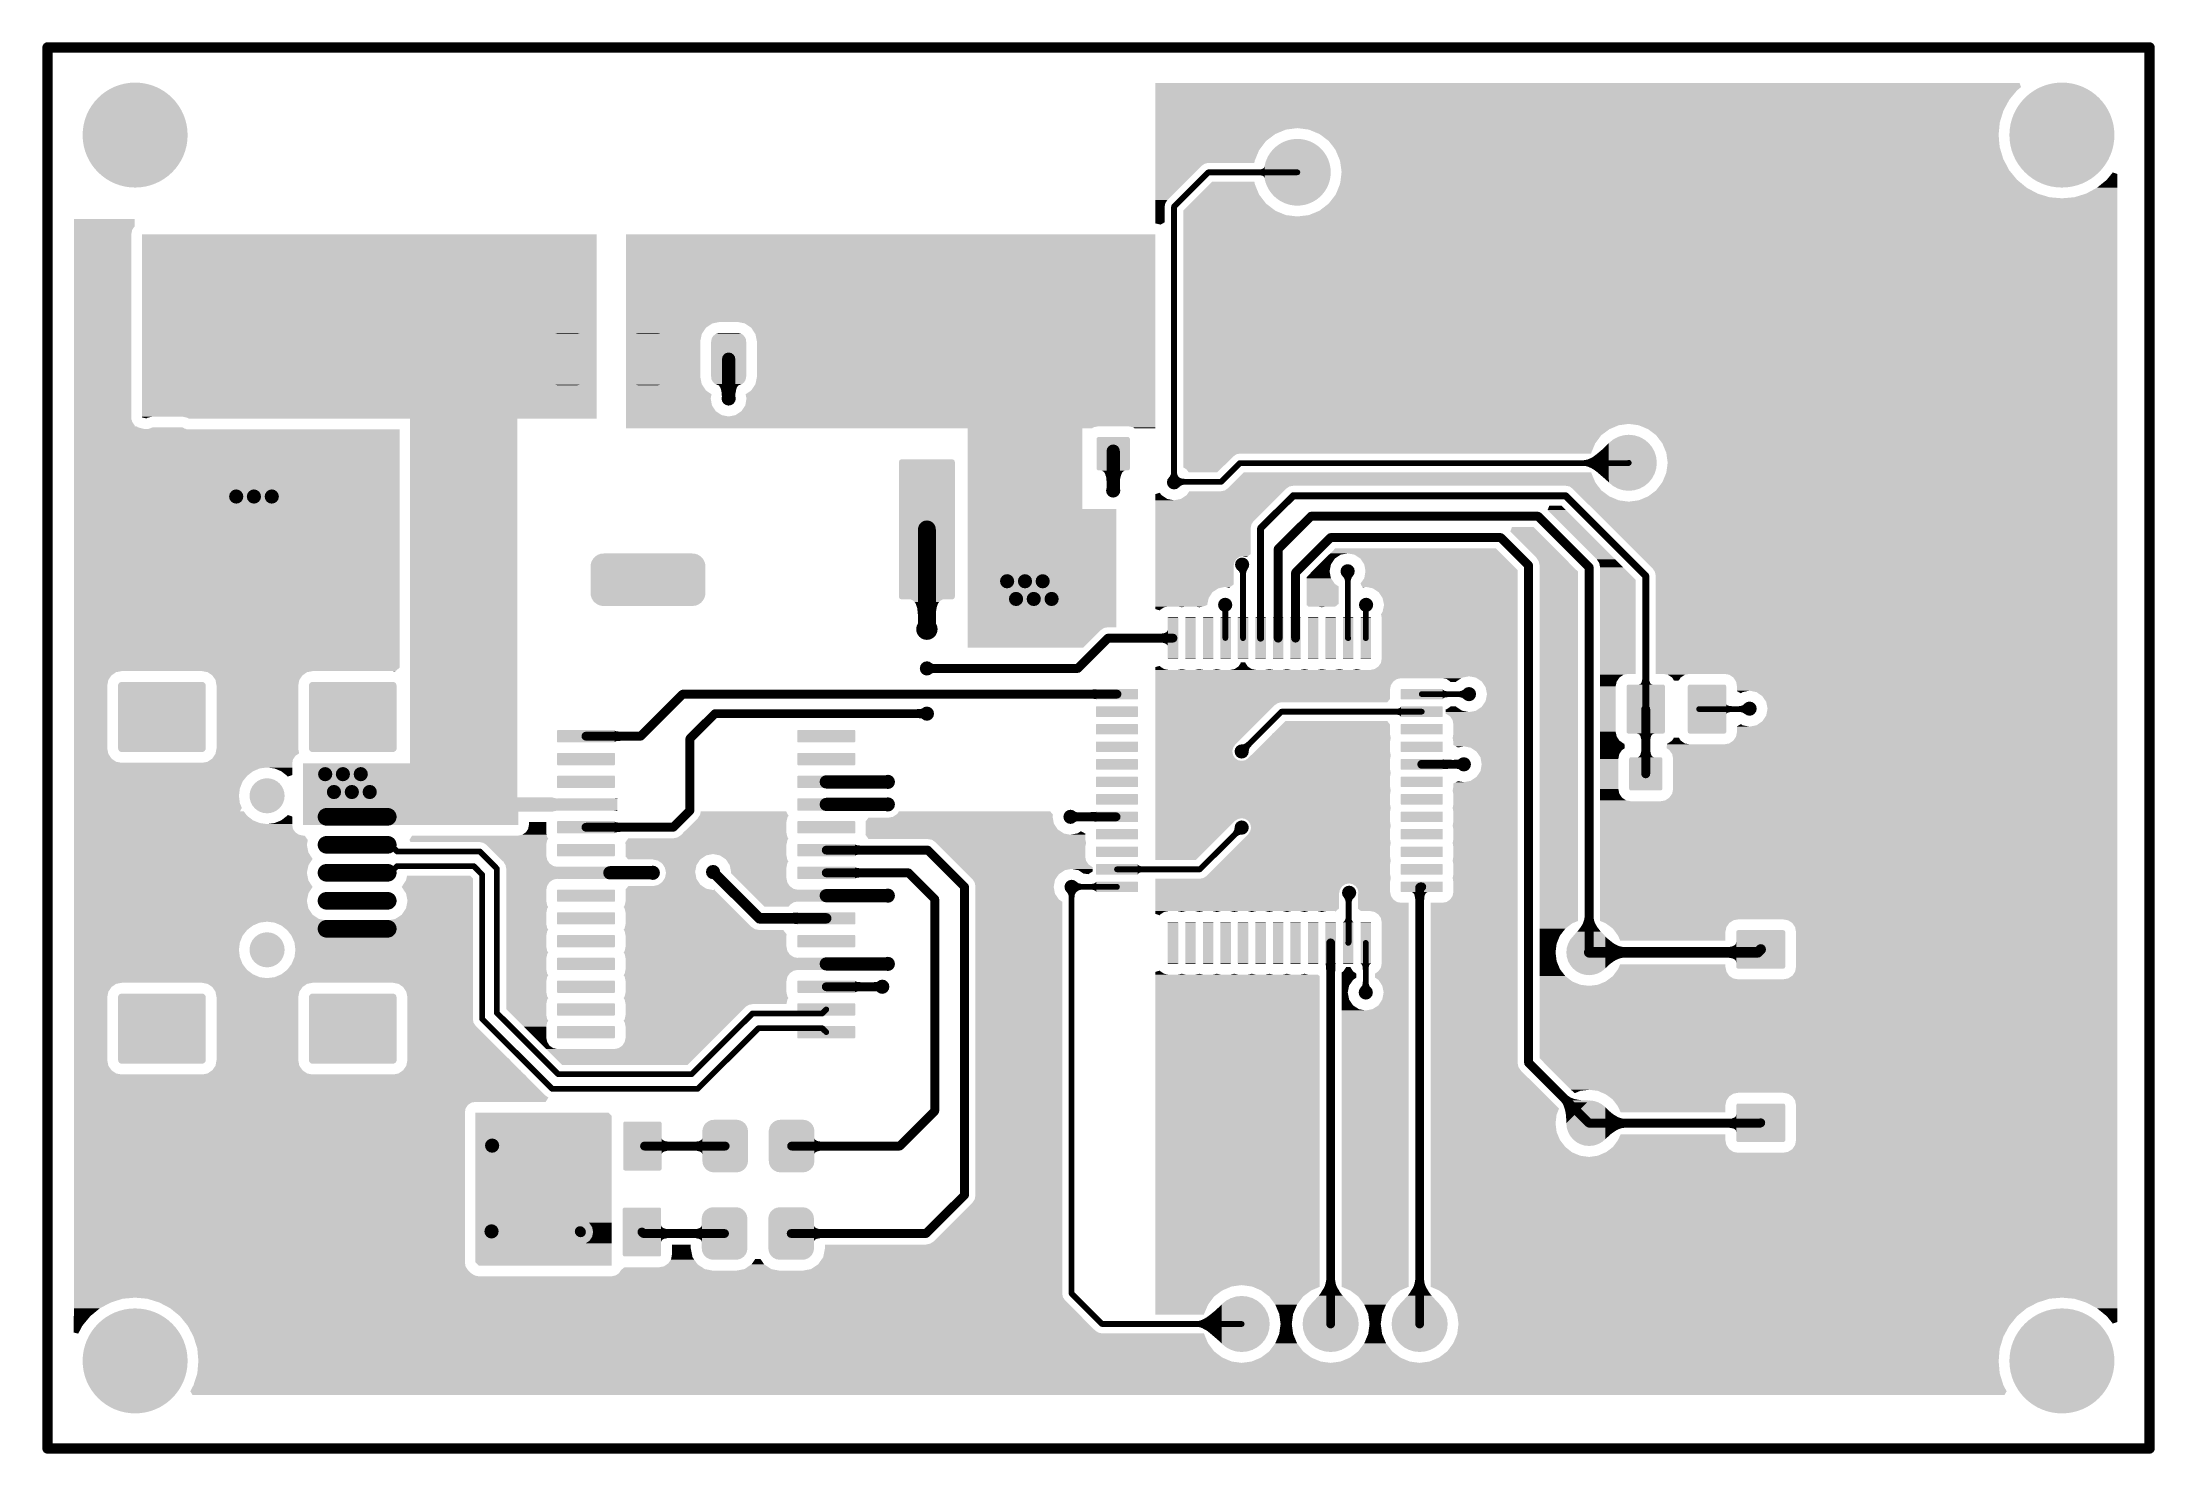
# Model space of a CAD drawing. Header units: millimetres. Extents: x 0 to 139, y 0 to 93.
import ezdxf

# ---------------------------------------------------------------- set-up
doc = ezdxf.new("R2010")
doc.units = ezdxf.units.MM
doc.header["$MEASUREMENT"] = 0
doc.layers.get('0').update_dxf_attribs({"linetype": 'CONTINUOUS', "lineweight": 0})
for name, color, linetype, lineweight in [('PCB_KUR_GKO', 130, 'CONTINUOUS', 0), ('PCB_KUR_GTL', 30, 'CONTINUOUS', 0), ('PCB_KUR_GTP', 254, 'CONTINUOUS', 0), ('PCB_KUR_TXT', 254, 'CONTINUOUS', 0)]:
    doc.layers.add(name, color=color, linetype=linetype, lineweight=lineweight)

# ---------------------------------------------------------------- blocks, each defined once
blk = doc.blocks.new('ROUND_3')
h = blk.add_hatch(color=256)
edge = h.paths.add_edge_path(flags=0)
edge.add_arc((0, 0), 0.0059, 0, 360)
blk = doc.blocks.new('CUSTOM_4')
for points in [[(-0.0187, -0.0168), (-0.0187, 0.0168), (0.0187, -0.0168), (0.0187, 0.0168)], [(-0.0186, 0.0172), (-0.0181, 0.018), (0.0185, 0.0172), (0.0182, 0.018)], [(-0.0186, 0.0168), (-0.0186, 0.0172), (0.0186, 0.0168), (0.0185, 0.0172)], [(-0.0181, 0.018), (-0.018, 0.0182), (0.0182, 0.018), (0.0178, 0.0182)], [(-0.018, 0.0182), (-0.017, 0.0186), (0.0178, 0.0182), (0.0172, 0.0186)], [(-0.017, 0.0186), (-0.0168, 0.0186), (0.0172, 0.0186), (0.0168, 0.0186)], [(-0.0168, 0.0186), (-0.0168, 0.0187), (0.0168, 0.0186), (0.0168, 0.0187)], [(-0.0185, -0.0172), (-0.0186, -0.0168), (0.0186, -0.0172), (0.0186, -0.0168)], [(-0.0182, -0.018), (-0.0185, -0.0172), (0.0181, -0.018), (0.0186, -0.0172)], [(-0.0178, -0.0182), (-0.0182, -0.018), (0.018, -0.0182), (0.0181, -0.018)], [(-0.0172, -0.0186), (-0.0178, -0.0182), (0.017, -0.0186), (0.018, -0.0182)], [(-0.0168, -0.0186), (-0.0172, -0.0186), (0.0168, -0.0186), (0.017, -0.0186)], [(-0.0168, -0.0187), (-0.0168, -0.0186), (0.0168, -0.0187), (0.0168, -0.0186)]]:
    blk.add_solid(points)
blk = doc.blocks.new('CUSTOM_5')
for points in [[(-0.0216, 0.0254), (-0.0215, 0.0261), (0.0216, 0.0254), (0.0214, 0.0261)], [(-0.0216, -0.0254), (-0.0216, 0.0254), (0.0216, -0.0254), (0.0216, 0.0254)], [(-0.0215, 0.0261), (-0.0211, 0.0266), (0.0214, 0.0261), (0.0213, 0.0266)], [(-0.0211, 0.0266), (-0.0207, 0.0272), (0.0213, 0.0266), (0.0206, 0.0272)], [(-0.0207, 0.0272), (-0.0199, 0.0274), (0.0206, 0.0272), (0.0202, 0.0274)], [(-0.0199, 0.0274), (-0.0195, 0.0275), (0.0202, 0.0274), (0.0195, 0.0275)], [(-0.0214, -0.0261), (-0.0216, -0.0254), (0.0215, -0.0261), (0.0216, -0.0254)], [(-0.0213, -0.0266), (-0.0214, -0.0261), (0.0211, -0.0266), (0.0215, -0.0261)], [(-0.0206, -0.0272), (-0.0213, -0.0266), (0.0207, -0.0272), (0.0211, -0.0266)], [(-0.0202, -0.0274), (-0.0206, -0.0272), (0.0199, -0.0274), (0.0207, -0.0272)], [(-0.0195, -0.0275), (-0.0202, -0.0274), (0.0195, -0.0275), (0.0199, -0.0274)]]:
    blk.add_solid(points)
blk = doc.blocks.new('CUSTOM_31')
for points in [[(-0.0315, -0.0756), (-0.0315, 0.0756), (0.0315, -0.0756), (0.0315, 0.0756)], [(-0.0314, 0.0756), (-0.031, 0.0771), (0.0314, 0.0756), (0.0311, 0.0771)], [(-0.031, 0.0772), (-0.0299, 0.0783), (0.031, 0.0772), (0.03, 0.0783)], [(-0.031, 0.0771), (-0.031, 0.0772), (0.0311, 0.0771), (0.031, 0.0772)], [(-0.0299, 0.0783), (-0.0283, 0.0787), (0.0298, 0.0783), (0.0283, 0.0787)], [(-0.0299, 0.0783), (-0.0299, 0.0783), (0.03, 0.0783), (0.0298, 0.0783)], [(-0.0311, -0.0771), (-0.0314, -0.0756), (0.031, -0.0771), (0.0314, -0.0756)], [(-0.031, -0.0772), (-0.0311, -0.0771), (0.031, -0.0772), (0.031, -0.0771)], [(-0.03, -0.0783), (-0.031, -0.0772), (0.0299, -0.0783), (0.031, -0.0772)], [(-0.0283, -0.0787), (-0.0298, -0.0783), (0.0283, -0.0787), (0.0299, -0.0783)]]:
    blk.add_solid(points)
blk = doc.blocks.new('CUSTOM_32')
for points in [[(-0.0059, 0.0232), (-0.0053, 0.0236), (0.0058, 0.0232), (0.0055, 0.0236)], [(-0.0059, 0.023), (-0.0059, 0.0232), (0.0059, 0.023), (0.0058, 0.0232)], [(-0.0059, -0.023), (-0.0059, 0.023), (0.0059, -0.023), (0.0059, 0.023)], [(-0.0053, 0.0236), (-0.0053, 0.0236), (0.0055, 0.0236), (0.0053, 0.0236)], [(-0.0058, -0.0232), (-0.0059, -0.023), (0.0059, -0.0232), (0.0059, -0.023)], [(-0.0055, -0.0236), (-0.0058, -0.0232), (0.0053, -0.0236), (0.0059, -0.0232)]]:
    blk.add_solid(points)
blk = doc.blocks.new('CUSTOM_33')
for points in [[(-0.0236, 0.0055), (-0.0231, 0.0059), (0.0235, 0.0055), (0.0232, 0.0059)], [(-0.0236, 0.0053), (-0.0236, 0.0055), (0.0236, 0.0053), (0.0235, 0.0055)], [(-0.0236, -0.0053), (-0.0236, 0.0053), (0.0236, -0.0053), (0.0236, 0.0053)], [(-0.0231, 0.0059), (-0.023, 0.0059), (0.0232, 0.0059), (0.023, 0.0059)], [(-0.0235, -0.0055), (-0.0236, -0.0053), (0.0236, -0.0055), (0.0236, -0.0053)], [(-0.0232, -0.0059), (-0.0235, -0.0055), (0.0231, -0.0059), (0.0236, -0.0055)], [(-0.023, -0.0059), (-0.0232, -0.0059), (0.023, -0.0059), (0.0231, -0.0059)]]:
    blk.add_solid(points)
blk = doc.blocks.new('CUSTOM_56')
for points in [[(-0.0275, 0.0195), (-0.0274, 0.0202), (0.0275, 0.0195), (0.0273, 0.0202)], [(-0.0275, -0.0195), (-0.0275, 0.0195), (0.0275, -0.0195), (0.0275, 0.0195)], [(-0.0274, 0.0202), (-0.027, 0.0207), (0.0273, 0.0202), (0.0272, 0.0207)], [(-0.027, 0.0207), (-0.0266, 0.0213), (0.0272, 0.0207), (0.0265, 0.0213)], [(-0.0266, 0.0213), (-0.0258, 0.0215), (0.0265, 0.0213), (0.0261, 0.0215)], [(-0.0258, 0.0215), (-0.0254, 0.0216), (0.0261, 0.0215), (0.0254, 0.0216)], [(-0.0273, -0.0202), (-0.0275, -0.0195), (0.0274, -0.0202), (0.0275, -0.0195)], [(-0.0272, -0.0207), (-0.0273, -0.0202), (0.027, -0.0207), (0.0274, -0.0202)], [(-0.0265, -0.0213), (-0.0272, -0.0207), (0.0266, -0.0213), (0.027, -0.0207)], [(-0.0261, -0.0215), (-0.0265, -0.0213), (0.0258, -0.0215), (0.0266, -0.0213)], [(-0.0254, -0.0216), (-0.0261, -0.0215), (0.0254, -0.0216), (0.0258, -0.0215)]]:
    blk.add_solid(points)
blk = doc.blocks.new('CUSTOM_57')
for points in [[(-0.0325, 0.0062), (-0.0324, 0.0065), (0.0325, 0.0062), (0.0323, 0.0065)], [(-0.0325, -0.0062), (-0.0325, 0.0062), (0.0325, -0.0062), (0.0325, 0.0062)], [(-0.0324, 0.0065), (-0.0319, 0.0068), (0.0323, 0.0065), (0.0321, 0.0068)], [(-0.0319, 0.0068), (-0.0318, 0.0069), (0.0321, 0.0068), (0.0318, 0.0069)], [(-0.0323, -0.0065), (-0.0325, -0.0062), (0.0324, -0.0065), (0.0325, -0.0062)], [(-0.0321, -0.0068), (-0.0323, -0.0065), (0.0319, -0.0068), (0.0324, -0.0065)], [(-0.0318, -0.0069), (-0.0321, -0.0068), (0.0318, -0.0069), (0.0319, -0.0068)]]:
    blk.add_solid(points)
blk = doc.blocks.new('CUSTOM_10')
for points in [[(-0.0187, -0.0168), (-0.0187, 0.0168), (0.0187, -0.0168), (0.0187, 0.0168)], [(-0.0186, 0.0172), (-0.0181, 0.018), (0.0185, 0.0172), (0.0182, 0.018)], [(-0.0186, 0.0168), (-0.0186, 0.0172), (0.0186, 0.0168), (0.0185, 0.0172)], [(-0.0181, 0.018), (-0.018, 0.0182), (0.0182, 0.018), (0.0178, 0.0182)], [(-0.018, 0.0182), (-0.017, 0.0186), (0.0178, 0.0182), (0.0172, 0.0186)], [(-0.017, 0.0186), (-0.0168, 0.0186), (0.0172, 0.0186), (0.0168, 0.0186)], [(-0.0168, 0.0186), (-0.0168, 0.0187), (0.0168, 0.0186), (0.0168, 0.0187)], [(-0.0185, -0.0172), (-0.0186, -0.0168), (0.0186, -0.0172), (0.0186, -0.0168)], [(-0.0182, -0.018), (-0.0185, -0.0172), (0.0181, -0.018), (0.0186, -0.0172)], [(-0.0178, -0.0182), (-0.0182, -0.018), (0.018, -0.0182), (0.0181, -0.018)], [(-0.0172, -0.0186), (-0.0178, -0.0182), (0.017, -0.0186), (0.018, -0.0182)], [(-0.0168, -0.0186), (-0.0172, -0.0186), (0.0168, -0.0186), (0.017, -0.0186)], [(-0.0168, -0.0187), (-0.0168, -0.0186), (0.0168, -0.0187), (0.0168, -0.0186)]]:
    blk.add_solid(points)
blk = doc.blocks.new('OBLONG_58')
at = {"lineweight": 211, "const_width": 0.0197}
blk.add_lwpolyline([(0.0344, 0), (-0.0344, 0)], dxfattribs=at)
at = {"lineweight": 211, "const_width": 0.00985}
for points in [[(-0.0394, 0), (-0.0394, 0, 1), (-0.0295, 0, 1), (-0.0394, 0)], [(0.0295, 0), (0.0295, 0, 1), (0.0394, 0, 1), (0.0295, 0)]]:
    blk.add_lwpolyline(points, format="xyb", dxfattribs=at)
blk = doc.blocks.new('CUSTOM_59')
for points in [[(-0.0492, 0.0363), (-0.0487, 0.0371), (0.0491, 0.0363), (0.0489, 0.0371)], [(-0.0492, 0.0354), (-0.0492, 0.0363), (0.0492, 0.0354), (0.0491, 0.0363)], [(-0.0492, 0.0351), (-0.0492, 0.0354), (0.0492, 0.0351), (0.0492, 0.0354)], [(-0.0492, 0.0348), (-0.0492, 0.0351), (0.0492, 0.0348), (0.0492, 0.0351)], [(-0.0492, -0.0348), (-0.0492, 0.0348), (0.0492, -0.0348), (0.0492, 0.0348)], [(-0.0487, 0.0371), (-0.0484, 0.0378), (0.0489, 0.0371), (0.0483, 0.0378)], [(-0.0484, 0.0378), (-0.0476, 0.0385), (0.0483, 0.0378), (0.0477, 0.0385)], [(-0.0476, 0.0385), (-0.047, 0.039), (0.0477, 0.0385), (0.0468, 0.039)], [(-0.047, 0.039), (-0.0457, 0.0393), (0.0468, 0.039), (0.0462, 0.0393)], [(-0.0457, 0.0393), (-0.0453, 0.0393), (0.0462, 0.0393), (0.0453, 0.0393)], [(-0.0492, -0.0351), (-0.0492, -0.0348), (0.0492, -0.0351), (0.0492, -0.0348)], [(-0.0492, -0.0354), (-0.0492, -0.0351), (0.0492, -0.0354), (0.0492, -0.0351)], [(-0.0491, -0.0363), (-0.0492, -0.0354), (0.0492, -0.0363), (0.0492, -0.0354)], [(-0.0489, -0.0371), (-0.0491, -0.0363), (0.0487, -0.0371), (0.0492, -0.0363)], [(-0.0483, -0.0378), (-0.0489, -0.0371), (0.0484, -0.0378), (0.0487, -0.0371)], [(-0.0477, -0.0385), (-0.0483, -0.0378), (0.0476, -0.0385), (0.0484, -0.0378)], [(-0.0468, -0.039), (-0.0477, -0.0385), (0.047, -0.039), (0.0476, -0.0385)], [(-0.0462, -0.0393), (-0.0468, -0.039), (0.0457, -0.0393), (0.047, -0.039)], [(-0.0453, -0.0393), (-0.0462, -0.0393), (0.0453, -0.0393), (0.0457, -0.0393)]]:
    blk.add_solid(points)
blk = doc.blocks.new('CUSTOM_60')
for points in [[(-0.0236, 0.0236), (-0.022, 0.0255), (0.0235, 0.0236), (0.0221, 0.0255)], [(-0.022, 0.0255), (-0.0215, 0.026), (0.0221, 0.0255), (0.0214, 0.026)], [(-0.0215, 0.026), (-0.0195, 0.0275), (0.0214, 0.026), (0.0197, 0.0275)], [(-0.0195, 0.0275), (-0.0189, 0.0279), (0.0197, 0.0275), (0.0188, 0.0279)], [(-0.0189, 0.0279), (-0.0165, 0.0289), (0.0188, 0.0279), (0.0168, 0.0289)], [(-0.0165, 0.0289), (-0.016, 0.0291), (0.0168, 0.0289), (0.0157, 0.0291)], [(-0.016, 0.0291), (-0.0129, 0.0295), (0.0157, 0.0291), (0.0136, 0.0295)], [(-0.0129, 0.0295), (-0.0128, 0.0295), (0.0136, 0.0295), (0.0134, 0.0295)], [(-0.0128, 0.0295), (-0.0128, 0.0295), (0.0134, 0.0295), (0.0128, 0.0295)], [(-0.0256, 0.0176), (-0.0251, 0.0199), (0.0255, 0.0176), (0.0252, 0.0199)], [(-0.0256, 0.0167), (-0.0256, 0.0176), (0.0256, 0.0167), (0.0255, 0.0176)], [(-0.0256, -0.0167), (-0.0256, 0.0167), (0.0256, -0.0167), (0.0256, 0.0167)], [(-0.0251, 0.0199), (-0.025, 0.0207), (0.0252, 0.0199), (0.0249, 0.0207)], [(-0.025, 0.0207), (-0.0239, 0.0229), (0.0249, 0.0207), (0.024, 0.0229)], [(-0.0239, 0.0229), (-0.0236, 0.0236), (0.024, 0.0229), (0.0235, 0.0236)], [(-0.0255, -0.0176), (-0.0256, -0.0167), (0.0256, -0.0176), (0.0256, -0.0167)], [(-0.0252, -0.0199), (-0.0255, -0.0176), (0.0251, -0.0199), (0.0256, -0.0176)], [(-0.0249, -0.0207), (-0.0252, -0.0199), (0.025, -0.0207), (0.0251, -0.0199)], [(-0.024, -0.0229), (-0.0249, -0.0207), (0.0239, -0.0229), (0.025, -0.0207)], [(-0.0235, -0.0236), (-0.024, -0.0229), (0.0236, -0.0236), (0.0239, -0.0229)], [(-0.0221, -0.0255), (-0.0235, -0.0236), (0.022, -0.0255), (0.0236, -0.0236)], [(-0.0214, -0.0261), (-0.0221, -0.0255), (0.0215, -0.0261), (0.022, -0.0255)], [(-0.0197, -0.0275), (-0.0214, -0.0261), (0.0195, -0.0275), (0.0215, -0.0261)], [(-0.0187, -0.0279), (-0.0197, -0.0275), (0.0189, -0.0279), (0.0195, -0.0275)], [(-0.0168, -0.0289), (-0.0187, -0.0279), (0.0166, -0.0289), (0.0189, -0.0279)], [(-0.0155, -0.0291), (-0.0168, -0.0289), (0.016, -0.0291), (0.0166, -0.0289)], [(-0.0136, -0.0295), (-0.0155, -0.0291), (0.0132, -0.0295), (0.016, -0.0291)], [(-0.0128, -0.0295), (-0.0136, -0.0295), (0.0129, -0.0295), (0.0132, -0.0295)], [(-0.0128, -0.0295), (-0.0128, -0.0295), (0.0128, -0.0295), (0.0129, -0.0295)]]:
    blk.add_solid(points)
blk = doc.blocks.new('CUSTOM_61')
for points in [[(-0.0616, 0.0236), (-0.061, 0.0243), (0.0616, 0.0236), (0.0611, 0.0243)], [(-0.061, 0.0243), (-0.0593, 0.0261), (0.0611, 0.0243), (0.0592, 0.0261)], [(-0.0593, 0.0261), (-0.0585, 0.0266), (0.0592, 0.0261), (0.0586, 0.0266)], [(-0.0585, 0.0266), (-0.0564, 0.028), (0.0586, 0.0266), (0.0563, 0.028)], [(-0.0564, 0.028), (-0.0554, 0.0284), (0.0563, 0.028), (0.0556, 0.0284)], [(-0.0554, 0.0284), (-0.0532, 0.0292), (0.0556, 0.0284), (0.0529, 0.0292)], [(-0.0532, 0.0292), (-0.0517, 0.0293), (0.0529, 0.0292), (0.0523, 0.0293)], [(-0.0517, 0.0293), (-0.0498, 0.0295), (0.0523, 0.0293), (0.0498, 0.0295)], [(-0.0645, 0.0148), (-0.0643, 0.0173), (0.0645, 0.0148), (0.0643, 0.0173)], [(-0.0645, 0.0147), (-0.0645, 0.0148), (0.0645, 0.0147), (0.0645, 0.0148)], [(-0.0645, -0.0147), (-0.0645, 0.0147), (0.0645, -0.0147), (0.0645, 0.0147)], [(-0.0643, 0.0173), (-0.0641, 0.0182), (0.0643, 0.0173), (0.0642, 0.0182)], [(-0.0641, 0.0182), (-0.0634, 0.0206), (0.0642, 0.0182), (0.0633, 0.0206)], [(-0.0634, 0.0206), (-0.0629, 0.0214), (0.0633, 0.0206), (0.063, 0.0214)], [(-0.0629, 0.0214), (-0.0616, 0.0236), (0.063, 0.0214), (0.0616, 0.0236)], [(-0.0645, -0.0148), (-0.0645, -0.0147), (0.0645, -0.0148), (0.0645, -0.0147)], [(-0.0643, -0.0173), (-0.0645, -0.0148), (0.0643, -0.0173), (0.0645, -0.0148)], [(-0.0642, -0.0182), (-0.0643, -0.0173), (0.0641, -0.0182), (0.0643, -0.0173)], [(-0.0633, -0.0206), (-0.0642, -0.0182), (0.0634, -0.0206), (0.0641, -0.0182)], [(-0.063, -0.0214), (-0.0633, -0.0206), (0.0629, -0.0214), (0.0634, -0.0206)], [(-0.0616, -0.0236), (-0.063, -0.0214), (0.0616, -0.0236), (0.0629, -0.0214)], [(-0.0611, -0.0243), (-0.0616, -0.0236), (0.061, -0.0243), (0.0616, -0.0236)], [(-0.0592, -0.0261), (-0.0611, -0.0243), (0.0593, -0.0261), (0.061, -0.0243)], [(-0.0586, -0.0266), (-0.0592, -0.0261), (0.0585, -0.0266), (0.0593, -0.0261)], [(-0.0563, -0.028), (-0.0586, -0.0266), (0.0564, -0.028), (0.0585, -0.0266)], [(-0.0556, -0.0284), (-0.0563, -0.028), (0.0554, -0.0284), (0.0564, -0.028)], [(-0.0529, -0.0292), (-0.0556, -0.0284), (0.0532, -0.0292), (0.0554, -0.0284)], [(-0.0523, -0.0293), (-0.0529, -0.0292), (0.0517, -0.0293), (0.0532, -0.0292)], [(-0.0498, -0.0295), (-0.0523, -0.0293), (0.0498, -0.0295), (0.0517, -0.0293)]]:
    blk.add_solid(points)
blk = doc.blocks.new('CUSTOM_62')
for points in [[(-0.0191, 0.0225), (-0.0188, 0.0238), (0.0193, 0.0225), (0.0187, 0.0238)], [(-0.0188, 0.0238), (-0.018, 0.025), (0.0187, 0.0238), (0.0181, 0.025)], [(-0.018, 0.025), (-0.0173, 0.0261), (0.0181, 0.025), (0.0171, 0.0261)], [(-0.0173, 0.0261), (-0.0161, 0.0271), (0.0171, 0.0261), (0.0163, 0.0271)], [(-0.0161, 0.0271), (-0.0152, 0.028), (0.0163, 0.0271), (0.015, 0.028)], [(-0.0152, 0.028), (-0.0137, 0.0287), (0.015, 0.028), (0.0139, 0.0287)], [(-0.0137, 0.0287), (-0.0126, 0.0291), (0.0139, 0.0287), (0.0123, 0.0291)], [(-0.0126, 0.0291), (-0.0105, 0.0294), (0.0123, 0.0291), (0.0112, 0.0294)], [(-0.0105, 0.0294), (-0.0098, 0.0295), (0.0112, 0.0294), (0.0098, 0.0295)], [(-0.0197, -0.0197), (-0.0197, 0.0197), (0.0197, -0.0197), (0.0197, 0.0197)], [(-0.0196, 0.0211), (-0.0191, 0.0225), (0.0195, 0.0211), (0.0193, 0.0225)], [(-0.0196, 0.0197), (-0.0196, 0.0211), (0.0196, 0.0197), (0.0195, 0.0211)], [(-0.0195, -0.0211), (-0.0196, -0.0197), (0.0196, -0.0211), (0.0196, -0.0197)], [(-0.0193, -0.0225), (-0.0195, -0.0211), (0.0191, -0.0225), (0.0196, -0.0211)], [(-0.0187, -0.0238), (-0.0193, -0.0225), (0.0188, -0.0238), (0.0191, -0.0225)], [(-0.0181, -0.025), (-0.0187, -0.0238), (0.018, -0.025), (0.0188, -0.0238)], [(-0.0171, -0.0261), (-0.0181, -0.025), (0.0173, -0.0261), (0.018, -0.025)], [(-0.0163, -0.0271), (-0.0171, -0.0261), (0.0161, -0.0271), (0.0173, -0.0261)], [(-0.015, -0.028), (-0.0163, -0.0271), (0.0152, -0.028), (0.0161, -0.0271)], [(-0.0139, -0.0287), (-0.015, -0.028), (0.0137, -0.0287), (0.0152, -0.028)], [(-0.0123, -0.0291), (-0.0139, -0.0287), (0.0126, -0.0291), (0.0137, -0.0287)], [(-0.0112, -0.0294), (-0.0123, -0.0291), (0.0105, -0.0294), (0.0126, -0.0291)], [(-0.0098, -0.0295), (-0.0112, -0.0294), (0.0098, -0.0295), (0.0105, -0.0294)]]:
    blk.add_solid(points)
blk = doc.blocks.new('ROUND_63')
h = blk.add_hatch(color=256)
edge = h.paths.add_edge_path(flags=0)
edge.add_arc((0, 0), 0.0375, 0, 360)
blk = doc.blocks.new('ROUND_6')
h = blk.add_hatch(color=256)
edge = h.paths.add_edge_path(flags=0)
edge.add_arc((0, 0), 0.012, 0, 360)
blk = doc.blocks.new('ROUND_27')
h = blk.add_hatch(color=256)
edge = h.paths.add_edge_path(flags=0)
edge.add_arc((0, 0), 0.0075, 0, 360)
blk = doc.blocks.new('ROUND_9')
h = blk.add_hatch(color=256)
edge = h.paths.add_edge_path(flags=0)
edge.add_arc((0, 0), 0.0256, 0, 360)
blk = doc.blocks.new('ROUND_11')
h = blk.add_hatch(color=256)
edge = h.paths.add_edge_path(flags=0)
edge.add_arc((0, 0), 0.0315, 0, 360)
blk = doc.blocks.new('ROUND_12')
h = blk.add_hatch(color=256)
edge = h.paths.add_edge_path(flags=0)
edge.add_arc((0, 0), 0.059, 0, 360)
blk = doc.blocks.new('ROUND_14')
h = blk.add_hatch(color=256)
edge = h.paths.add_edge_path(flags=0)
edge.add_arc((0, 0), 0.0197, 0, 360)
blk = doc.blocks.new('SQUARE_15')
blk.add_solid([(0.0315, 0.0315), (0.0315, -0.0315), (-0.0315, 0.0315), (-0.0315, -0.0315)])
blk = doc.blocks.new('ROUND_16')
h = blk.add_hatch(color=256)
edge = h.paths.add_edge_path(flags=0)
edge.add_arc((0, 0), 0.008, 0, 360)
blk = doc.blocks.new('ROUND_7')
h = blk.add_hatch(color=256)
edge = h.paths.add_edge_path(flags=0)
edge.add_arc((0, 0), 0.00325, 0, 360)
blk = doc.blocks.new('ROUND_8')
h = blk.add_hatch(color=256)
edge = h.paths.add_edge_path(flags=0)
edge.add_arc((0, 0), 0.005, 0, 360)
blk = doc.blocks.new('ROUND_64')
h = blk.add_hatch(color=256)
edge = h.paths.add_edge_path(flags=0)
edge.add_arc((0, 0), 0.00395, 0, 360)
blk = doc.blocks.new('ROUND_65')
h = blk.add_hatch(color=256)
edge = h.paths.add_edge_path(flags=0)
edge.add_arc((0, 0), 0.01, 0, 360)
blk = doc.blocks.new('ROUND_78')
h = blk.add_hatch(color=256)
edge = h.paths.add_edge_path(flags=0)
edge.add_arc((0, 0), 0.006, 0, 360)
blk = doc.blocks.new('ROUND_79')
h = blk.add_hatch(color=256)
edge = h.paths.add_edge_path(flags=0)
edge.add_arc((0, 0), 0.0157, 0, 360)

msp = doc.modelspace()

# ---------------------------------------------------------------- linework, layer by layer
at = {"layer": 'PCB_KUR_GKO', "lineweight": 211, "const_width": 0.694}
for points in [[(0, 0), (0, 92.6)], [(0, 92.6), (138.9, 92.6)], [(138.9, 0), (138.9, 92.6)], [(0, 0), (138.9, 0)]]:
    msp.add_lwpolyline(points, dxfattribs=at)
at = {"layer": 'PCB_KUR_GTL', "lineweight": 211}
for points, const_width in [([(74.44, 82.08), (76.71, 84.35)], 0.382), ([(76.71, 84.35), (82.59, 84.35)], 0.382), ([(74.44, 63.86), (74.44, 82.08)], 0.382), ([(45.01, 69.4), (45.01, 72)], 0.882), ([(70.42, 63.32), (70.42, 65.92)], 0.882), ([(77.55, 63.89), (78.79, 65.13)], 0.382), ([(78.79, 65.13), (104.47, 65.13)], 0.382), ([(104.47, 65.13), (104.49, 65.15)], 0.382), ([(74.44, 63.86), (74.48, 63.89)], 0.382), ([(74.48, 63.89), (77.55, 63.89)], 0.382), ([(80.16, 60.82), (82.32, 62.97)], 0.465), ([(82.32, 62.97), (100.31, 62.97)], 0.465), ([(100.31, 62.97), (105.61, 57.68)], 0.465), ([(81.32, 59.45), (83.5, 61.62)], 0.588), ([(83.5, 61.62), (98.49, 61.62)], 0.588), ([(98.49, 61.62), (101.87, 58.25)], 0.588), ([(58.11, 54.15), (58.11, 60.75)], 1.18), ([(80.16, 53.56), (80.16, 60.82)], 0.465), ([(82.47, 57.89), (84.79, 60.21)], 0.588), ([(84.79, 60.21), (96.02, 60.21)], 0.588), ([(96.02, 60.21), (97.87, 58.36)], 0.588), ([(81.32, 53.56), (81.32, 59.45)], 0.588), ([(97.87, 25.49), (97.87, 58.36)], 0.588), ([(79, 53.56), (79, 58.35)], 0.382), ([(82.47, 53.56), (82.47, 57.89)], 0.588), ([(85.91, 57.98), (85.92, 57.96)], 0.382), ([(85.92, 53.58), (85.92, 57.96)], 0.382), ([(101.87, 32.79), (101.87, 58.25)], 0.588), ([(105.61, 48.87), (105.61, 57.68)], 0.465), ([(77.83, 53.57), (77.83, 55.75)], 0.382), ([(87.12, 55.75), (87.13, 55.76)], 0.382), ([(87.12, 53.57), (87.12, 55.75)], 0.382), ([(68.08, 51.56), (70.08, 53.56)], 0.588), ([(70.08, 53.56), (74.37, 53.56)], 0.588), ([(85.92, 53.58), (85.95, 53.56)], 0.382), ([(87.11, 53.56), (87.12, 53.57)], 0.382), ([(58.11, 51.56), (68.08, 51.56)], 0.588), ([(39.2, 47.08), (41.98, 49.86)], 0.588), ([(41.98, 49.86), (70.67, 49.86)], 0.588), ([(42.45, 46.92), (44.11, 48.57)], 0.588), ([(44.11, 48.57), (58.11, 48.57)], 0.588), ([(78.91, 46.07), (81.54, 48.7)], 0.382), ([(81.54, 48.7), (90.81, 48.7)], 0.382), ([(90.81, 49.86), (93.93, 49.86)], 0.382), ([(105.61, 44.59), (105.61, 48.87)], 0.588), ([(109.14, 48.87), (109.66, 48.87)], 0.382), ([(109.66, 48.87), (112.47, 48.87)], 0.382), ([(35.58, 47.08), (39.2, 47.08)], 0.588), ([(42.45, 42.16), (42.45, 46.92)], 0.588), ([(90.81, 45.22), (93.59, 45.22)], 0.588), ([(51.46, 44.06), (55.53, 44.06)], 0.882), ([(41.35, 41.06), (42.45, 42.16)], 0.588), ([(51.46, 42.57), (55.53, 42.57)], 0.882), ([(67.6, 41.75), (70.61, 41.75)], 0.588), ([(35.58, 41.06), (41.35, 41.06)], 0.588), ([(76.15, 38.28), (78.91, 41.04)], 0.382), ([(20.46, 39.9), (22.66, 39.9)], 0.382), ([(22.66, 39.9), (23.1, 39.46)], 0.382), ([(23.1, 39.46), (28.57, 39.46)], 0.382), ([(28.57, 39.46), (29.69, 38.33)], 0.382), ([(51.46, 39.55), (58.17, 39.55)], 0.588), ([(58.17, 39.55), (60.6, 37.12)], 0.588), ([(20.46, 38.05), (22.66, 38.05)], 0.382), ([(22.66, 38.05), (23.1, 38.49)], 0.382), ([(23.1, 38.49), (28.17, 38.49)], 0.382), ([(28.17, 38.49), (28.72, 37.93)], 0.382), ([(28.72, 28.39), (28.72, 37.93)], 0.382), ([(29.69, 28.79), (29.69, 38.33)], 0.382), ([(37.16, 38.05), (40, 38.05)], 0.882), ([(43.98, 38.1), (47.05, 35.04)], 0.694), ([(51.46, 38.05), (56.89, 38.05)], 0.588), ([(56.89, 38.05), (58.63, 36.31)], 0.588), ([(70.67, 38.28), (76.15, 38.28)], 0.382), ([(51.46, 36.54), (55.53, 36.54)], 0.882), ([(58.63, 22.31), (58.63, 36.31)], 0.588), ([(60.6, 16.75), (60.6, 37.12)], 0.588), ([(67.67, 37.12), (70.67, 37.12)], 0.382), ([(67.67, 10.24), (67.67, 37.12)], 0.382), ([(70.67, 37.12), (70.67, 37.12)], 0.382), ([(85.98, 36.7), (86.01, 36.73)], 0.382), ([(85.98, 33.45), (85.98, 36.7)], 0.382), ([(90.67, 37.07), (90.72, 37.12)], 0.588), ([(90.67, 8.23), (90.67, 37.07)], 0.588), ([(90.72, 37.12), (90.81, 37.12)], 0.588), ([(47.05, 35.04), (51.46, 35.04)], 0.694), ([(84.79, 8.23), (84.79, 33.42)], 0.588), ([(85.95, 33.42), (85.98, 33.45)], 0.382), ([(87.11, 30.14), (87.11, 33.42)], 0.382), ([(51.46, 32.03), (55.53, 32.03)], 0.882), ([(101.87, 32.79), (113.01, 32.79)], 0.694), ([(113.01, 32.79), (113.21, 32.99)], 0.694), ([(51.46, 30.52), (55.16, 30.52)], 0.588), ([(28.72, 28.39), (33.35, 23.77)], 0.382), ([(29.69, 28.79), (33.75, 24.74)], 0.382), ([(42.56, 24.74), (46.58, 28.75)], 0.382), ([(42.96, 23.77), (46.98, 27.78)], 0.382), ([(46.58, 28.75), (51.19, 28.75)], 0.382), ([(46.98, 27.78), (51.19, 27.78)], 0.382), ([(51.19, 28.75), (51.46, 29.02)], 0.382), ([(51.19, 27.78), (51.46, 27.52)], 0.382), ([(97.87, 25.49), (101.87, 21.5)], 0.588), ([(33.35, 23.77), (42.96, 23.77)], 0.382), ([(33.75, 24.74), (42.56, 24.74)], 0.382), ([(56.31, 19.99), (58.63, 22.31)], 0.588), ([(101.87, 21.5), (113.17, 21.5)], 0.588), ([(113.17, 21.5), (113.21, 21.53)], 0.588), ([(39.45, 19.99), (44.78, 19.99)], 0.588), ([(49.17, 19.99), (56.31, 19.99)], 0.588), ([(58.05, 14.21), (60.6, 16.75)], 0.588), ([(35.19, 14.35), (35.23, 14.31)], 0.694), ([(39.28, 14.31), (39.38, 14.21)], 0.588), ([(39.38, 14.21), (44.74, 14.21)], 0.588), ([(49.14, 14.21), (58.05, 14.21)], 0.588), ([(67.67, 10.24), (69.68, 8.23)], 0.382), ([(69.68, 8.23), (78.91, 8.23)], 0.382)]:
    msp.add_lwpolyline(points, dxfattribs=dict(at, const_width=const_width))
at = {"layer": 'PCB_KUR_GTL'}
for points in [[(73.21, 89.98), (73.21, 90.26), (130.41, 89.98), (130.31, 90.26)], [(73.21, 89.77), (73.21, 89.98), (130.15, 89.77), (130.41, 89.98)], [(73.21, 89.14), (73.21, 89.77), (129.63, 89.14), (130.15, 89.77)], [(73.21, 88.41), (73.21, 89.14), (129.24, 88.41), (129.63, 89.14)], [(73.21, 87.63), (73.21, 88.41), (129, 87.63), (129.24, 88.41)], [(73.21, 87.27), (73.21, 87.63), (128.97, 87.27), (129, 87.63)], [(73.21, 87.17), (73.21, 87.27), (81.83, 87.17), (82.59, 87.27)], [(73.21, 86.88), (73.21, 87.17), (81.13, 86.88), (81.83, 87.17)], [(73.21, 86.42), (73.21, 86.88), (80.52, 86.42), (81.13, 86.88)], [(83.35, 87.17), (82.59, 87.27), (128.96, 87.17), (128.97, 87.27)], [(84.05, 86.88), (83.35, 87.17), (128.93, 86.88), (128.96, 87.17)], [(84.15, 86.81), (84.05, 86.88), (128.93, 86.81), (128.93, 86.88)], [(84.66, 86.42), (84.15, 86.81), (128.96, 86.42), (128.93, 86.81)], [(73.21, 85.81), (73.21, 86.42), (80.06, 85.81), (80.52, 86.42)], [(73.21, 85.11), (73.21, 85.81), (79.77, 85.11), (80.06, 85.81)], [(84.99, 86), (84.66, 86.42), (129, 86), (128.96, 86.42)], [(85.12, 85.81), (84.99, 86), (129.06, 85.81), (129, 86)], [(85.37, 85.21), (85.12, 85.81), (129.24, 85.21), (129.06, 85.81)], [(85.41, 85.11), (85.37, 85.21), (129.3, 85.11), (129.24, 85.21)], [(73.21, 84.97), (73.21, 85.11), (79.75, 84.97), (79.77, 85.11)], [(73.21, 84.92), (73.21, 84.97), (76.47, 84.92), (76.71, 84.97)], [(73.21, 84.97), (73.21, 84.97), (76.71, 84.97), (79.75, 84.97)], [(73.21, 84.78), (73.21, 84.92), (76.27, 84.78), (76.47, 84.92)], [(73.21, 82.52), (73.21, 84.78), (74, 82.52), (76.27, 84.78)], [(80.01, 84.15), (80.01, 84.54), (80.42, 84.15), (80.42, 84.54)], [(80.09, 84.54), (80.15, 84.55), (80.42, 84.54), (80.42, 84.55)], [(80.2, 84.14), (80.15, 84.15), (80.42, 84.14), (80.42, 84.15)], [(80.2, 84.55), (80.26, 84.57), (80.42, 84.55), (80.42, 84.57)], [(80.26, 84.13), (80.2, 84.14), (80.42, 84.13), (80.42, 84.14)], [(80.26, 84.57), (80.3, 84.59), (80.42, 84.57), (80.42, 84.59)], [(80.3, 84.11), (80.26, 84.13), (80.42, 84.11), (80.42, 84.13)], [(80.3, 84.59), (80.34, 84.61), (80.42, 84.59), (80.42, 84.61)], [(80.34, 84.09), (80.3, 84.11), (80.42, 84.09), (80.42, 84.11)], [(80.34, 84.61), (80.37, 84.63), (80.42, 84.61), (80.42, 84.63)], [(80.37, 84.06), (80.34, 84.09), (80.42, 84.06), (80.42, 84.09)], [(80.37, 84.63), (80.39, 84.66), (80.42, 84.63), (80.42, 84.66)], [(80.39, 84.04), (80.37, 84.06), (80.42, 84.04), (80.42, 84.06)], [(80.39, 84.66), (80.41, 84.7), (80.42, 84.66), (80.42, 84.7)], [(80.41, 84), (80.39, 84.04), (80.42, 84), (80.42, 84.04)], [(80.41, 84.7), (80.42, 84.73), (80.42, 84.7), (80.42, 84.73)], [(80.42, 83.97), (80.41, 84), (80.42, 83.97), (80.42, 84)], [(85.5, 84.48), (85.41, 85.11), (129.63, 84.48), (129.3, 85.11)], [(85.41, 83.59), (85.45, 83.85), (130.47, 83.59), (130.15, 83.85)], [(85.45, 83.85), (85.51, 84.35), (130.15, 83.85), (129.74, 84.35)], [(85.51, 84.35), (85.5, 84.48), (129.74, 84.35), (129.63, 84.48)], [(135.43, 83.33), (136.07, 83.85), (136.77, 83.33), (136.77, 83.85)], [(136.07, 83.85), (136.39, 84.24), (136.77, 83.85), (136.77, 84.24)], [(136.39, 84.24), (136.47, 84.34), (136.77, 84.24), (136.48, 84.34)], [(73.21, 82.32), (73.21, 82.52), (73.87, 82.32), (74, 82.52)], [(75.51, 82.28), (76.12, 82.88), (80.52, 82.28), (80.06, 82.88)], [(76.12, 82.88), (76.83, 83.59), (80.06, 82.88), (79.77, 83.59)], [(76.83, 83.59), (76.96, 83.73), (79.77, 83.59), (79.75, 83.73)], [(84.66, 82.28), (84.93, 82.63), (136.77, 82.28), (136.77, 82.63)], [(84.93, 82.63), (84.99, 82.7), (133.11, 82.63), (132.29, 82.7)], [(84.99, 82.7), (85.12, 82.88), (132.29, 82.7), (131.7, 82.88)], [(85.12, 82.88), (85.15, 82.94), (131.7, 82.88), (131.51, 82.94)], [(85.15, 82.94), (85.31, 83.33), (131.51, 82.94), (130.78, 83.33)], [(85.31, 83.33), (85.41, 83.59), (130.78, 83.33), (130.47, 83.59)], [(133.11, 82.63), (133.93, 82.7), (136.77, 82.63), (136.77, 82.7)], [(133.93, 82.7), (134.71, 82.94), (136.77, 82.7), (136.77, 82.94)], [(134.71, 82.94), (135.43, 83.33), (136.77, 82.94), (136.77, 83.33)], [(1.76, 80.77), (1.76, 81.26), (5.76, 80.77), (5.76, 81.26)], [(73.21, 82.08), (73.21, 82.32), (73.82, 82.08), (73.87, 82.32)], [(73.21, 81.04), (73.21, 82.08), (73.82, 81.04), (73.82, 82.08)], [(73.21, 80.97), (73.21, 81.04), (73.69, 80.97), (73.82, 81.04)], [(73.48, 80.91), (73.21, 80.97), (73.59, 80.91), (73.69, 80.97)], [(75.06, 81.83), (75.51, 82.28), (81.11, 81.83), (80.52, 82.28)], [(75.06, 81.81), (75.06, 81.83), (81.13, 81.81), (81.11, 81.83)], [(75.06, 81.52), (75.06, 81.81), (81.83, 81.52), (81.13, 81.81)], [(75.06, 81.43), (75.06, 81.52), (82.59, 81.43), (81.83, 81.52)], [(75.06, 67.72), (75.06, 81.43), (136.77, 67.72), (136.77, 81.43)], [(82.59, 81.43), (83.35, 81.52), (136.77, 81.43), (136.77, 81.52)], [(83.35, 81.52), (84.05, 81.81), (136.77, 81.52), (136.77, 81.81)], [(84.05, 81.81), (84.66, 82.28), (136.77, 81.81), (136.77, 82.28)], [(1.76, 80.76), (1.76, 80.77), (5.74, 80.76), (5.76, 80.77)], [(1.76, 80.53), (1.76, 80.76), (5.59, 80.53), (5.74, 80.76)], [(1.76, 80.26), (1.76, 80.53), (5.54, 80.26), (5.59, 80.53)], [(1.76, 68.15), (1.76, 80.26), (5.54, 68.15), (5.54, 80.26)], [(6.24, 68.2), (6.24, 80.26), (36.28, 68.2), (36.28, 80.26)], [(38.22, 74.46), (38.22, 80.26), (73.21, 74.46), (73.21, 80.26)], [(73.53, 80.89), (73.48, 80.91), (73.53, 80.89), (73.59, 80.91)], [(38.22, 74.36), (38.22, 74.46), (43.93, 74.36), (44.43, 74.46)], [(38.22, 74.46), (38.22, 74.46), (44.43, 74.46), (45.59, 74.46)], [(38.22, 74.08), (38.22, 74.36), (43.51, 74.08), (43.93, 74.36)], [(38.22, 73.65), (38.22, 74.08), (43.23, 73.65), (43.51, 74.08)], [(46.08, 74.36), (45.59, 74.46), (73.21, 74.36), (73.21, 74.46)], [(46.5, 74.08), (46.08, 74.36), (73.21, 74.08), (73.21, 74.36)], [(46.78, 73.65), (46.5, 74.08), (73.21, 73.65), (73.21, 74.08)], [(38.22, 73.16), (38.22, 73.65), (43.13, 73.16), (43.23, 73.65)], [(38.22, 70.84), (38.22, 73.16), (43.13, 70.84), (43.13, 73.16)], [(46.88, 73.16), (46.78, 73.65), (73.21, 73.16), (73.21, 73.65)], [(46.88, 70.84), (46.88, 73.16), (73.21, 70.84), (73.21, 73.16)], [(38.22, 70.35), (38.22, 70.84), (43.23, 70.35), (43.13, 70.84)], [(38.22, 69.93), (38.22, 70.35), (43.51, 69.93), (43.23, 70.35)], [(38.22, 69.68), (38.22, 69.93), (43.88, 69.68), (43.51, 69.93)], [(44.22, 70.34), (44.15, 70.35), (45.79, 70.34), (45.86, 70.35)], [(44.29, 70.31), (44.22, 70.34), (45.72, 70.31), (45.79, 70.34)], [(44.36, 70.27), (44.29, 70.31), (45.65, 70.27), (45.72, 70.31)], [(44.41, 70.2), (44.36, 70.27), (45.6, 70.2), (45.65, 70.27)], [(44.46, 70.11), (44.41, 70.2), (45.55, 70.11), (45.6, 70.2)], [(44.5, 70.01), (44.46, 70.11), (45.51, 70.01), (45.55, 70.11)], [(44.53, 69.88), (44.5, 70.01), (45.49, 69.88), (45.51, 70.01)], [(44.55, 69.74), (44.53, 69.88), (45.46, 69.74), (45.49, 69.88)], [(46.13, 69.68), (46.5, 69.93), (73.21, 69.68), (73.21, 69.93)], [(46.5, 69.93), (46.78, 70.35), (73.21, 69.93), (73.21, 70.35)], [(46.78, 70.35), (46.88, 70.84), (73.21, 70.35), (73.21, 70.84)], [(38.22, 69.4), (38.22, 69.68), (43.82, 69.4), (43.88, 69.68)], [(38.22, 68.94), (38.22, 69.4), (43.91, 68.94), (43.82, 69.4)], [(38.22, 68.56), (38.22, 68.94), (44.16, 68.56), (43.91, 68.94)], [(38.22, 68.3), (38.22, 68.56), (44.55, 68.3), (44.16, 68.56)], [(44.56, 69.58), (44.55, 69.74), (45.45, 69.58), (45.46, 69.74)], [(44.56, 69.4), (44.56, 69.58), (45.45, 69.4), (45.45, 69.58)], [(45.46, 68.3), (45.85, 68.56), (73.21, 68.3), (73.21, 68.56)], [(45.85, 68.56), (46.11, 68.94), (73.21, 68.56), (73.21, 68.94)], [(46.11, 68.94), (46.19, 69.4), (73.21, 68.94), (73.21, 69.4)], [(46.19, 69.4), (46.13, 69.68), (73.21, 69.4), (73.21, 69.68)], [(1.76, 68.09), (1.76, 68.15), (5.55, 68.09), (5.54, 68.15)], [(1.76, 68.03), (1.76, 68.09), (5.54, 68.03), (5.55, 68.09)], [(1.76, 67.96), (1.76, 68.03), (5.57, 67.96), (5.54, 68.03)], [(1.76, 67.88), (1.76, 67.96), (5.59, 67.88), (5.57, 67.96)], [(1.76, 67.83), (1.76, 67.88), (5.62, 67.83), (5.59, 67.88)], [(1.76, 67.77), (1.76, 67.83), (5.64, 67.77), (5.62, 67.83)], [(1.76, 67.71), (1.76, 67.77), (5.7, 67.71), (5.64, 67.77)], [(1.76, 67.64), (1.76, 67.71), (5.74, 67.64), (5.7, 67.71)], [(1.76, 67.63), (1.76, 67.64), (5.77, 67.63), (5.74, 67.64)], [(1.76, 67.56), (1.76, 67.63), (5.77, 67.56), (5.77, 67.63)], [(1.76, 67.54), (1.76, 67.56), (5.91, 67.54), (5.86, 67.56)], [(1.76, 67.56), (1.76, 67.56), (5.86, 67.56), (5.77, 67.56)], [(1.76, 67.49), (1.76, 67.54), (5.97, 67.49), (5.91, 67.54)], [(1.76, 67.48), (1.76, 67.49), (6.03, 67.48), (5.97, 67.49)], [(1.76, 67.46), (1.76, 67.48), (6.09, 67.46), (6.03, 67.48)], [(1.76, 67.39), (1.76, 67.46), (6.38, 67.39), (6.09, 67.46)], [(1.76, 67.38), (1.76, 67.39), (6.4, 67.38), (6.39, 67.39)], [(1.76, 67.39), (1.76, 67.39), (6.39, 67.39), (6.38, 67.39)], [(1.76, 67.37), (1.76, 67.38), (9.19, 67.37), (9.16, 67.38)], [(1.76, 67.38), (1.76, 67.38), (6.66, 67.38), (6.53, 67.38)], [(1.76, 67.36), (1.76, 67.37), (9.33, 67.36), (9.26, 67.37)], [(1.76, 67.37), (1.76, 67.37), (9.26, 67.37), (9.19, 67.37)], [(1.76, 51.6), (1.76, 67.36), (23.26, 51.6), (23.26, 67.36)], [(1.76, 67.36), (1.76, 67.36), (23.26, 67.36), (9.33, 67.36)], [(6.24, 68.15), (6.24, 68.2), (6.71, 68.15), (6.93, 68.2)], [(6.32, 68.13), (6.24, 68.15), (6.62, 68.13), (6.71, 68.15)], [(6.54, 68.08), (6.32, 68.13), (6.54, 68.08), (6.62, 68.13)], [(6.66, 67.38), (6.67, 67.38), (9.16, 67.38), (9.15, 67.38)], [(6.67, 67.38), (6.7, 67.4), (9.15, 67.38), (9.13, 67.4)], [(6.7, 67.4), (6.74, 67.41), (9.13, 67.4), (9.06, 67.41)], [(6.74, 67.41), (6.8, 67.43), (9.06, 67.41), (9.03, 67.43)], [(6.8, 67.43), (6.84, 67.45), (9.03, 67.43), (9, 67.45)], [(6.84, 67.45), (6.86, 67.46), (9, 67.45), (8.97, 67.46)], [(6.86, 67.46), (7, 67.49), (8.97, 67.46), (8.84, 67.49)], [(9.23, 68.13), (8.91, 68.2), (36.28, 68.13), (36.28, 68.2)], [(9.33, 68.07), (9.23, 68.13), (36.28, 68.07), (36.28, 68.13)], [(23.96, 45.28), (23.96, 68.07), (31.05, 45.28), (31.05, 68.07)], [(38.22, 68.21), (38.22, 68.3), (45.01, 68.21), (44.55, 68.3)], [(38.22, 67.56), (38.22, 68.21), (73.21, 67.56), (73.21, 68.21)], [(38.22, 67.5), (38.22, 67.56), (69.13, 67.5), (69.44, 67.56)], [(38.22, 67.43), (38.22, 67.5), (69.02, 67.43), (69.13, 67.5)], [(45.01, 68.21), (45.46, 68.3), (73.21, 68.21), (73.21, 68.3)], [(60.8, 62.09), (60.8, 67.43), (68.38, 62.09), (68.38, 67.43)], [(71.73, 67.5), (71.42, 67.56), (73.21, 67.5), (73.21, 67.56)], [(71.84, 67.43), (71.73, 67.5), (73.21, 67.43), (73.21, 67.5)], [(75.06, 67.63), (75.06, 67.72), (103.82, 67.63), (104.49, 67.72)], [(75.06, 67.37), (75.06, 67.63), (103.21, 67.37), (103.82, 67.63)], [(75.06, 66.97), (75.06, 67.37), (102.67, 66.97), (103.21, 67.37)], [(105.15, 67.63), (104.49, 67.72), (136.77, 67.63), (136.77, 67.72)], [(105.77, 67.37), (105.15, 67.63), (136.77, 67.37), (136.77, 67.63)], [(106.3, 66.97), (105.77, 67.37), (136.77, 66.97), (136.77, 67.37)], [(75.06, 66.43), (75.06, 66.97), (102.27, 66.43), (102.67, 66.97)], [(75.06, 65.81), (75.06, 66.43), (102.01, 65.81), (102.27, 66.43)], [(75.06, 65.76), (75.06, 65.81), (102, 65.76), (102.01, 65.81)], [(75.06, 65.71), (75.06, 65.76), (78.56, 65.71), (78.79, 65.76)], [(75.06, 65.76), (75.06, 65.76), (78.79, 65.76), (102, 65.76)], [(75.06, 65.57), (75.06, 65.71), (78.36, 65.57), (78.56, 65.71)], [(102.21, 65.6), (102.38, 65.73), (103.16, 65.6), (103.16, 65.73)], [(102.38, 65.73), (102.75, 66.04), (103.16, 65.73), (103.16, 66.04)], [(102.75, 66.04), (102.95, 66.23), (103.16, 66.04), (103.15, 66.23)], [(102.95, 66.23), (103.15, 66.44), (103.15, 66.23), (103.15, 66.44)], [(106.71, 66.43), (106.3, 66.97), (136.77, 66.43), (136.77, 66.97)], [(106.97, 65.81), (106.71, 66.43), (136.77, 65.81), (136.77, 66.43)], [(107.06, 65.15), (106.97, 65.81), (136.77, 65.15), (136.77, 65.81)], [(69.63, 64.64), (69.55, 64.66), (71.22, 64.64), (71.3, 64.66)], [(69.7, 64.62), (69.63, 64.64), (71.15, 64.62), (71.22, 64.64)], [(69.77, 64.57), (69.7, 64.62), (71.08, 64.57), (71.15, 64.62)], [(69.83, 64.52), (69.77, 64.57), (71.02, 64.52), (71.08, 64.57)], [(69.88, 64.43), (69.83, 64.52), (70.98, 64.43), (71.02, 64.52)], [(69.91, 64.33), (69.88, 64.43), (70.94, 64.33), (70.98, 64.43)], [(69.95, 64.22), (69.91, 64.33), (70.91, 64.22), (70.94, 64.33)], [(69.97, 64.09), (69.95, 64.22), (70.88, 64.09), (70.91, 64.22)], [(74.12, 64.2), (74.14, 64.22), (74.76, 64.2), (74.75, 64.22)], [(74.14, 64.22), (74.16, 64.25), (74.75, 64.22), (74.72, 64.25)], [(74.16, 64.25), (74.18, 64.29), (74.72, 64.25), (74.7, 64.29)], [(74.18, 64.29), (74.2, 64.32), (74.7, 64.29), (74.68, 64.32)], [(74.2, 64.32), (74.22, 64.36), (74.68, 64.32), (74.66, 64.36)], [(74.22, 64.36), (74.23, 64.39), (74.66, 64.36), (74.65, 64.39)], [(74.23, 64.39), (74.24, 64.43), (74.65, 64.39), (74.65, 64.43)], [(74.24, 64.43), (74.25, 64.47), (74.65, 64.43), (74.63, 64.47)], [(74.25, 64.52), (74.25, 64.57), (74.63, 64.52), (74.63, 64.57)], [(74.25, 64.47), (74.25, 64.52), (74.63, 64.47), (74.63, 64.52)], [(75.06, 64.84), (75.06, 65.57), (77.62, 64.84), (78.36, 65.57)], [(75.28, 64.7), (75.06, 64.84), (77.48, 64.7), (77.62, 64.84)], [(75.41, 64.52), (75.28, 64.7), (77.29, 64.52), (77.48, 64.7)], [(78.4, 63.87), (79.02, 64.49), (102.27, 63.87), (102.01, 64.49)], [(79.02, 64.49), (79.05, 64.52), (102.01, 64.49), (102, 64.52)], [(101.53, 65.33), (101.65, 65.34), (103.16, 65.33), (103.16, 65.34)], [(101.54, 64.94), (101.53, 65.33), (103.17, 64.94), (103.16, 65.33)], [(101.65, 64.93), (101.54, 64.94), (103.17, 64.93), (103.17, 64.94)], [(101.65, 65.34), (101.78, 65.37), (103.16, 65.34), (103.16, 65.37)], [(101.78, 64.9), (101.65, 64.93), (103.17, 64.9), (103.17, 64.93)], [(101.78, 65.37), (101.91, 65.43), (103.16, 65.37), (103.16, 65.43)], [(101.91, 64.84), (101.78, 64.9), (103.17, 64.84), (103.17, 64.9)], [(101.91, 65.43), (102.06, 65.5), (103.16, 65.43), (103.16, 65.5)], [(102.06, 64.77), (101.91, 64.84), (103.17, 64.77), (103.17, 64.84)], [(102.06, 65.5), (102.21, 65.6), (103.16, 65.5), (103.16, 65.6)], [(102.22, 64.67), (102.06, 64.77), (103.17, 64.67), (103.17, 64.77)], [(102.39, 64.54), (102.22, 64.67), (103.17, 64.54), (103.17, 64.67)], [(102.96, 64.05), (102.39, 64.54), (103.17, 64.05), (103.17, 64.54)], [(106.71, 63.87), (106.97, 64.49), (136.77, 63.87), (136.77, 64.49)], [(106.97, 64.49), (107.06, 65.15), (136.77, 64.49), (136.77, 65.15)], [(69.98, 63.93), (69.97, 64.09), (70.87, 63.93), (70.88, 64.09)], [(69.98, 63.77), (69.98, 63.93), (70.87, 63.77), (70.87, 63.93)], [(73.21, 63.08), (73.5, 63.17), (73.56, 63.08), (73.5, 63.17)], [(73.21, 63.02), (73.21, 63.08), (73.6, 63.02), (73.56, 63.08)], [(73.21, 62.76), (73.21, 63.02), (73.99, 62.76), (73.6, 63.02)], [(74.11, 64.19), (74.12, 64.2), (74.77, 64.19), (74.76, 64.2)], [(74.75, 64.16), (74.75, 64.19), (74.81, 64.16), (74.78, 64.19)], [(74.75, 64.19), (74.75, 64.19), (74.78, 64.19), (74.77, 64.19)], [(74.76, 64.15), (74.75, 64.16), (74.85, 64.15), (74.81, 64.16)], [(74.76, 64.13), (74.76, 64.15), (74.88, 64.13), (74.85, 64.15)], [(74.76, 64.12), (74.76, 64.13), (74.92, 64.12), (74.88, 64.13)], [(74.76, 64.1), (74.76, 64.12), (74.96, 64.1), (74.92, 64.12)], [(74.76, 64.09), (74.76, 64.1), (75.04, 64.09), (75, 64.1)], [(74.76, 64.1), (74.76, 64.1), (75, 64.1), (74.96, 64.1)], [(74.79, 63.7), (74.76, 64.09), (75.17, 63.7), (75.13, 64.09)], [(74.76, 64.09), (74.76, 64.09), (75.13, 64.09), (75.09, 64.09)], [(74.79, 63.69), (74.79, 63.7), (75.03, 63.69), (75.08, 63.7)], [(74.79, 63.7), (74.79, 63.7), (75.08, 63.7), (75.12, 63.7)], [(74.79, 63.7), (74.79, 63.7), (75.12, 63.7), (75.17, 63.7)], [(74.79, 63.68), (74.79, 63.69), (74.99, 63.68), (75.03, 63.69)], [(74.79, 63.66), (74.79, 63.68), (74.95, 63.66), (74.99, 63.68)], [(74.79, 63.65), (74.79, 63.66), (74.92, 63.65), (74.95, 63.66)], [(74.79, 63.63), (74.79, 63.65), (74.89, 63.63), (74.92, 63.65)], [(74.8, 63.61), (74.79, 63.63), (74.85, 63.61), (74.89, 63.63)], [(74.8, 63.58), (74.8, 63.61), (74.83, 63.58), (74.85, 63.61)], [(74.8, 63.56), (74.8, 63.58), (74.8, 63.56), (74.83, 63.58)], [(74.89, 62.76), (75.28, 63.02), (81.17, 62.76), (81.43, 63.02)], [(75.28, 63.02), (75.45, 63.27), (81.43, 63.02), (81.69, 63.27)], [(77.55, 63.27), (77.79, 63.32), (81.69, 63.27), (81.74, 63.32)], [(77.79, 63.32), (77.96, 63.44), (81.74, 63.32), (81.86, 63.44)], [(77.96, 63.44), (77.99, 63.46), (81.86, 63.44), (81.88, 63.46)], [(77.99, 63.46), (78.12, 63.59), (81.88, 63.46), (82.07, 63.59)], [(78.12, 63.59), (78.16, 63.63), (82.07, 63.59), (82.32, 63.63)], [(78.16, 63.63), (78.4, 63.87), (102.44, 63.63), (102.27, 63.87)], [(100.57, 63.59), (100.31, 63.63), (102.48, 63.59), (102.44, 63.63)], [(100.78, 63.44), (100.57, 63.59), (102.59, 63.44), (102.48, 63.59)], [(100.88, 63.33), (100.78, 63.44), (102.67, 63.33), (102.59, 63.44)], [(101.29, 62.93), (100.88, 63.33), (103.21, 62.93), (102.67, 63.33)], [(101.55, 62.67), (101.29, 62.93), (103.82, 62.67), (103.21, 62.93)], [(103.18, 63.85), (102.96, 64.05), (103.18, 63.85), (103.17, 64.05)], [(105.15, 62.67), (105.77, 62.93), (136.77, 62.67), (136.77, 62.93)], [(105.77, 62.93), (106.3, 63.33), (136.77, 62.93), (136.77, 63.33)], [(106.3, 63.33), (106.71, 63.87), (136.77, 63.33), (136.77, 63.87)], [(60.8, 54.28), (60.8, 62.09), (70.62, 54.28), (70.62, 62.09)], [(60.8, 62.09), (60.8, 62.09), (70.62, 62.09), (68.38, 62.09)], [(73.21, 62.67), (73.21, 62.76), (74.44, 62.67), (73.99, 62.76)], [(73.21, 61.28), (73.21, 62.67), (79.69, 61.28), (81.08, 62.67)], [(74.44, 62.67), (74.89, 62.76), (81.08, 62.67), (81.17, 62.76)], [(99.12, 62.02), (99.24, 62.32), (100.33, 62.02), (100.04, 62.32)], [(102.38, 58.76), (99.12, 62.02), (103.59, 58.76), (100.33, 62.02)], [(101.64, 62.58), (101.55, 62.67), (104.49, 62.58), (103.82, 62.67)], [(106.08, 58.15), (101.64, 62.58), (136.77, 58.15), (136.77, 62.58)], [(104.49, 62.58), (105.15, 62.67), (136.77, 62.58), (136.77, 62.67)], [(73.21, 61.07), (73.21, 61.28), (79.55, 61.07), (79.69, 61.28)], [(73.21, 60.82), (73.21, 61.07), (79.5, 60.82), (79.55, 61.07)], [(73.21, 59.11), (73.21, 60.82), (79.5, 59.11), (79.5, 60.82)], [(96.66, 60.61), (96.77, 60.9), (98.48, 60.61), (98.19, 60.9)], [(98.38, 58.88), (96.66, 60.61), (100.21, 58.88), (98.48, 60.61)], [(73.21, 58.98), (73.21, 59.11), (79.31, 58.98), (79.5, 59.11)], [(73.21, 58.93), (73.21, 58.98), (78.76, 58.93), (79, 58.98)], [(73.21, 58.79), (73.21, 58.93), (78.56, 58.79), (78.76, 58.93)], [(73.21, 58.59), (73.21, 58.79), (78.43, 58.59), (78.56, 58.79)], [(79.12, 58.95), (79, 58.98), (79.28, 58.95), (79.31, 58.98)], [(79.2, 58.94), (79.12, 58.95), (79.2, 58.94), (79.28, 58.95)], [(84.03, 58.43), (84.42, 58.82), (84.81, 58.43), (85.07, 58.82)], [(84.42, 58.82), (84.68, 59.08), (85.07, 58.82), (85.45, 59.08)], [(84.68, 59.08), (84.77, 59.16), (85.45, 59.08), (85.91, 59.16)], [(84.77, 59.16), (85.09, 59.49), (96.04, 59.16), (95.72, 59.49)], [(86.36, 59.08), (85.91, 59.16), (96.13, 59.08), (96.04, 59.16)], [(86.75, 58.82), (86.36, 59.08), (96.39, 58.82), (96.13, 59.08)], [(87.01, 58.43), (86.75, 58.82), (96.77, 58.43), (96.39, 58.82)], [(98.54, 58.64), (98.38, 58.88), (100.45, 58.64), (100.21, 58.88)], [(98.6, 58.36), (98.54, 58.64), (100.72, 58.36), (100.45, 58.64)], [(102.54, 58.52), (102.38, 58.76), (103.83, 58.52), (103.59, 58.76)], [(73.21, 58.35), (73.21, 58.59), (78.38, 58.35), (78.43, 58.59)], [(73.21, 57.11), (73.21, 58.35), (78.38, 57.11), (78.38, 58.35)], [(78.66, 58.04), (78.83, 58.07), (79.26, 58.04), (79.27, 58.07)], [(78.67, 58.03), (78.66, 58.04), (79.25, 58.03), (79.26, 58.04)], [(78.69, 58.02), (78.67, 58.03), (79.25, 58.02), (79.25, 58.03)], [(78.71, 57.99), (78.69, 58.02), (79.24, 57.99), (79.25, 58.02)], [(78.74, 57.96), (78.72, 57.99), (79.22, 57.96), (79.24, 57.99)], [(78.74, 57.95), (78.74, 57.96), (79.22, 57.95), (79.22, 57.96)], [(78.76, 57.93), (78.74, 57.95), (79.22, 57.93), (79.22, 57.95)], [(78.76, 57.92), (78.76, 57.93), (79.22, 57.92), (79.22, 57.93)], [(78.77, 57.89), (78.76, 57.92), (79.21, 57.89), (79.22, 57.92)], [(78.78, 57.88), (78.77, 57.89), (79.2, 57.88), (79.21, 57.89)], [(78.79, 57.86), (78.78, 57.88), (79.2, 57.86), (79.2, 57.88)], [(78.79, 57.83), (78.79, 57.86), (79.2, 57.83), (79.2, 57.86)], [(78.8, 57.82), (78.79, 57.83), (79.2, 57.82), (79.2, 57.83)], [(78.8, 57.79), (78.8, 57.82), (79.2, 57.79), (79.2, 57.82)], [(78.8, 57.78), (78.8, 57.79), (79.2, 57.78), (79.2, 57.79)], [(78.81, 57.74), (78.8, 57.78), (79.19, 57.74), (79.2, 57.78)], [(78.81, 57.73), (78.81, 57.74), (79.12, 57.73), (79.19, 57.74)], [(78.81, 57.68), (78.81, 57.73), (78.81, 57.68), (79.12, 57.73)], [(78.83, 58.07), (79.09, 58.1), (79.27, 58.07), (79.29, 58.1)], [(79.09, 58.1), (79.31, 58.13), (79.29, 58.1), (79.31, 58.13)], [(83.2, 57.59), (83.58, 57.98), (84.79, 57.59), (84.72, 57.98)], [(83.2, 57.52), (83.2, 57.59), (84.81, 57.52), (84.79, 57.59)], [(83.2, 57.14), (83.2, 57.52), (85.07, 57.14), (84.81, 57.52)], [(83.58, 57.98), (84.03, 58.43), (84.72, 57.98), (84.81, 58.43)], [(85.6, 57.63), (86.25, 57.65), (86.23, 57.63), (86.25, 57.65)], [(85.6, 57.62), (85.6, 57.63), (86.22, 57.62), (86.23, 57.63)], [(85.62, 57.6), (85.6, 57.62), (86.21, 57.6), (86.22, 57.62)], [(85.62, 57.59), (85.62, 57.6), (86.2, 57.59), (86.21, 57.6)], [(85.64, 57.57), (85.62, 57.59), (86.19, 57.57), (86.2, 57.59)], [(85.65, 57.56), (85.64, 57.57), (86.18, 57.56), (86.19, 57.57)], [(85.67, 57.54), (85.65, 57.56), (86.17, 57.54), (86.18, 57.56)], [(85.67, 57.52), (85.67, 57.54), (86.17, 57.52), (86.17, 57.54)], [(85.68, 57.51), (85.67, 57.52), (86.16, 57.51), (86.17, 57.52)], [(85.69, 57.49), (85.68, 57.51), (86.15, 57.49), (86.16, 57.51)], [(85.7, 57.47), (85.69, 57.49), (86.15, 57.47), (86.15, 57.49)], [(85.71, 57.45), (85.7, 57.47), (86.14, 57.45), (86.15, 57.47)], [(85.71, 57.43), (85.71, 57.45), (86.14, 57.43), (86.14, 57.45)], [(85.72, 57.41), (85.71, 57.43), (86.13, 57.41), (86.14, 57.43)], [(85.72, 57.39), (85.72, 57.41), (86.13, 57.39), (86.13, 57.41)], [(85.73, 57.37), (85.72, 57.39), (86.12, 57.37), (86.13, 57.39)], [(85.73, 57.35), (85.73, 57.37), (86.12, 57.35), (86.12, 57.37)], [(85.73, 57.32), (85.73, 57.35), (86.12, 57.32), (86.12, 57.35)], [(85.74, 57.3), (85.73, 57.32), (86.12, 57.3), (86.12, 57.32)], [(85.74, 57.28), (85.74, 57.3), (86.12, 57.28), (86.12, 57.3)], [(85.74, 57.25), (85.74, 57.28), (85.74, 57.25), (86.12, 57.28)], [(86.77, 57.18), (87.01, 57.52), (97.14, 57.18), (97.14, 57.52)], [(87.08, 58.06), (87.01, 58.43), (97.14, 58.06), (96.77, 58.43)], [(87.01, 57.52), (87.09, 57.98), (97.14, 57.52), (97.14, 57.98)], [(87.09, 57.98), (87.08, 58.06), (97.14, 57.98), (97.14, 58.06)], [(98.6, 57.95), (98.6, 58.36), (101.14, 57.95), (100.72, 58.36)], [(98.6, 34.87), (98.6, 57.95), (101.14, 34.87), (101.14, 57.95)], [(102.59, 58.25), (102.54, 58.52), (104.11, 58.25), (103.83, 58.52)], [(102.59, 57.41), (102.59, 58.25), (104.95, 57.41), (104.11, 58.25)], [(102.59, 51.2), (102.59, 57.41), (104.95, 51.2), (104.95, 57.41)], [(106.22, 57.93), (106.08, 58.15), (136.77, 57.93), (136.77, 58.15)], [(106.27, 57.68), (106.22, 57.93), (136.77, 57.68), (136.77, 57.93)], [(106.27, 51.2), (106.27, 57.68), (136.77, 51.2), (136.77, 57.68)], [(57.04, 56.12), (56.93, 56.13), (59.17, 56.12), (59.28, 56.13)], [(56.93, 56.13), (56.93, 56.13), (59.28, 56.13), (56.93, 56.13)], [(57.14, 56.08), (57.04, 56.12), (59.07, 56.08), (59.17, 56.12)], [(57.23, 56.02), (57.14, 56.08), (58.98, 56.02), (59.07, 56.08)], [(57.31, 55.94), (57.23, 56.02), (58.91, 55.94), (58.98, 56.02)], [(57.37, 55.83), (57.31, 55.94), (58.84, 55.83), (58.91, 55.94)], [(73.21, 56.95), (73.21, 57.11), (78.16, 56.95), (78.38, 57.11)], [(73.21, 56.85), (73.21, 56.95), (77.37, 56.85), (77.82, 56.95)], [(73.21, 56.6), (73.21, 56.85), (76.98, 56.6), (77.37, 56.85)], [(73.21, 56.21), (73.21, 56.6), (76.73, 56.21), (76.98, 56.6)], [(73.21, 55.76), (73.21, 56.21), (76.63, 55.76), (76.73, 56.21)], [(78.09, 56.89), (77.82, 56.95), (78.09, 56.89), (78.16, 56.95)], [(83.2, 56.98), (83.2, 57.14), (85.31, 56.98), (85.07, 57.14)], [(83.2, 55.82), (83.2, 56.98), (85.31, 55.82), (85.31, 56.98)], [(86.82, 57.03), (86.77, 57.18), (97.14, 57.03), (97.14, 57.18)], [(86.89, 56.95), (86.82, 57.03), (97.14, 56.95), (97.14, 57.03)], [(86.92, 56.91), (86.89, 56.95), (86.92, 56.91), (87.13, 56.95)], [(87.58, 56.85), (87.13, 56.95), (97.14, 56.85), (97.14, 56.95)], [(87.96, 56.6), (87.58, 56.85), (97.14, 56.6), (97.14, 56.85)], [(88.22, 56.21), (87.96, 56.6), (97.14, 56.21), (97.14, 56.6)], [(88.32, 55.76), (88.22, 56.21), (97.14, 55.76), (97.14, 56.21)], [(57.42, 55.7), (57.37, 55.83), (58.79, 55.7), (58.84, 55.83)], [(57.47, 55.55), (57.42, 55.7), (58.75, 55.55), (58.79, 55.7)], [(57.49, 55.37), (57.47, 55.55), (58.72, 55.37), (58.75, 55.55)], [(57.51, 55.17), (57.49, 55.37), (58.7, 55.17), (58.72, 55.37)], [(57.52, 54.94), (57.51, 55.17), (58.69, 54.94), (58.7, 55.17)], [(73.21, 55.75), (73.21, 55.76), (76.63, 55.75), (76.63, 55.76)], [(73.21, 55.65), (73.21, 55.75), (76.36, 55.65), (76.63, 55.75)], [(73.21, 55.6), (73.21, 55.65), (73.78, 55.6), (74.06, 55.65)], [(73.21, 55.48), (73.21, 55.6), (73.6, 55.48), (73.78, 55.6)], [(73.34, 55.44), (73.21, 55.48), (73.54, 55.44), (73.6, 55.48)], [(73.5, 55.39), (73.34, 55.44), (73.5, 55.39), (73.54, 55.44)], [(74.95, 55.6), (74.69, 55.65), (74.95, 55.6), (75.22, 55.65)], [(76.11, 55.6), (75.84, 55.65), (76.11, 55.6), (76.36, 55.65)], [(83.2, 55.75), (83.2, 55.82), (85.22, 55.75), (85.31, 55.82)], [(83.32, 55.65), (83.2, 55.75), (85.1, 55.65), (85.22, 55.75)], [(83.94, 55.65), (83.32, 55.65), (84.48, 55.65), (85.1, 55.65)], [(84.21, 55.6), (83.94, 55.65), (84.21, 55.6), (84.48, 55.65)], [(88.12, 55.14), (88.22, 55.3), (97.14, 55.14), (97.14, 55.3)], [(88.16, 54.91), (88.12, 55.14), (97.14, 54.91), (97.14, 55.14)], [(88.16, 52.2), (88.16, 54.91), (97.14, 52.2), (97.14, 54.91)], [(88.22, 55.3), (88.32, 55.76), (97.14, 55.3), (97.14, 55.76)], [(60.8, 54.24), (60.8, 54.28), (69.85, 54.24), (70.08, 54.28)], [(60.8, 54.28), (60.8, 54.28), (70.08, 54.28), (70.62, 54.28)], [(60.8, 54.23), (60.8, 54.24), (69.81, 54.23), (69.85, 54.24)], [(60.8, 54.07), (60.8, 54.23), (69.57, 54.07), (69.81, 54.23)], [(60.8, 52.92), (60.8, 54.07), (68.42, 52.92), (69.57, 54.07)], [(73.44, 53.27), (73.44, 53.85), (74.03, 53.27), (74.04, 53.85)], [(73.55, 53.26), (73.44, 53.27), (74.03, 53.26), (74.03, 53.27)], [(73.55, 53.85), (73.66, 53.87), (74.04, 53.85), (74.04, 53.87)], [(73.66, 53.87), (73.75, 53.88), (74.04, 53.87), (74.04, 53.88)], [(73.75, 53.24), (73.66, 53.26), (74.03, 53.24), (74.03, 53.26)], [(73.75, 53.88), (73.82, 53.9), (74.04, 53.88), (74.04, 53.9)], [(73.82, 53.22), (73.75, 53.24), (74.03, 53.22), (74.03, 53.24)], [(73.82, 53.9), (73.89, 53.93), (74.04, 53.9), (74.04, 53.93)], [(73.89, 53.19), (73.82, 53.22), (74.03, 53.19), (74.03, 53.22)], [(73.89, 53.93), (73.94, 53.96), (74.04, 53.93), (74.04, 53.96)], [(73.94, 53.16), (73.89, 53.19), (74.03, 53.16), (74.03, 53.19)], [(73.94, 53.96), (73.98, 54), (74.04, 53.96), (74.04, 54)], [(73.98, 53.12), (73.94, 53.16), (74.03, 53.12), (74.03, 53.16)], [(73.98, 54), (74.01, 54.04), (74.04, 54), (74.04, 54.04)], [(74.01, 53.08), (73.98, 53.12), (74.03, 53.08), (74.03, 53.12)], [(74.01, 54.04), (74.03, 54.09), (74.04, 54.04), (74.04, 54.09)], [(74.03, 53.03), (74.01, 53.08), (74.03, 53.03), (74.03, 53.08)], [(74.03, 54.09), (74.04, 54.14), (74.04, 54.09), (74.04, 54.14)], [(58.44, 51.88), (58.44, 51.89), (58.45, 51.88), (58.44, 51.89)], [(58.44, 51.87), (58.44, 51.88), (58.46, 51.87), (58.45, 51.88)], [(58.44, 51.86), (58.44, 51.87), (58.51, 51.86), (58.48, 51.87)], [(58.44, 51.87), (58.44, 51.87), (58.48, 51.87), (58.46, 51.87)], [(58.44, 51.85), (58.44, 51.86), (58.76, 51.85), (58.61, 51.86)], [(58.44, 51.86), (58.44, 51.86), (58.61, 51.86), (58.54, 51.86)], [(58.44, 51.86), (58.44, 51.86), (58.54, 51.86), (58.51, 51.86)], [(58.44, 51.26), (58.44, 51.85), (58.76, 51.26), (58.76, 51.85)], [(73.21, 51.64), (73.32, 51.68), (73.59, 51.64), (73.54, 51.68)], [(73.32, 51.68), (73.5, 51.73), (73.54, 51.68), (73.5, 51.73)], [(74.03, 52.98), (74.03, 53.03), (74.03, 52.98), (74.03, 53.03)], [(78.45, 51.52), (78.69, 51.68), (79.56, 51.52), (79.32, 51.68)], [(78.69, 51.68), (78.85, 51.92), (79.32, 51.68), (79.16, 51.92)], [(78.85, 51.92), (78.85, 51.96), (79.16, 51.92), (79.15, 51.96)], [(87.7, 51.52), (87.94, 51.68), (97.14, 51.52), (97.14, 51.68)], [(87.94, 51.68), (88.11, 51.92), (97.14, 51.68), (97.14, 51.92)], [(88.11, 51.92), (88.16, 52.2), (97.14, 51.92), (97.14, 52.2)], [(1.76, 51.38), (1.76, 51.6), (22.99, 51.38), (23.26, 51.6)], [(1.76, 51.31), (1.76, 51.38), (4.53, 51.31), (4.9, 51.38)], [(1.76, 51.38), (1.76, 51.38), (4.9, 51.38), (10.22, 51.38)], [(1.76, 51.1), (1.76, 51.31), (4.23, 51.1), (4.53, 51.31)], [(1.76, 50.8), (1.76, 51.1), (4.02, 50.8), (4.23, 51.1)], [(1.76, 50.43), (1.76, 50.8), (3.95, 50.43), (4.02, 50.8)], [(1.76, 46.26), (1.76, 50.43), (3.95, 46.26), (3.95, 50.43)], [(10.58, 51.31), (10.22, 51.38), (17.15, 51.31), (17.51, 51.38)], [(10.89, 51.1), (10.58, 51.31), (16.85, 51.1), (17.15, 51.31)], [(11.1, 50.8), (10.89, 51.1), (16.64, 50.8), (16.85, 51.1)], [(11.17, 50.43), (11.1, 50.8), (16.57, 50.43), (16.64, 50.8)], [(11.17, 46.26), (11.17, 50.43), (16.57, 46.26), (16.57, 50.43)], [(22.96, 51.36), (22.84, 51.38), (22.96, 51.36), (22.99, 51.38)], [(58.44, 51.25), (58.44, 51.26), (58.51, 51.25), (58.7, 51.26)], [(58.44, 51.24), (58.44, 51.25), (58.48, 51.24), (58.51, 51.25)], [(58.44, 51.23), (58.44, 51.24), (58.45, 51.23), (58.46, 51.24)], [(58.44, 51.24), (58.44, 51.24), (58.46, 51.24), (58.48, 51.24)], [(58.44, 51.23), (58.44, 51.23), (58.44, 51.23), (58.45, 51.23)], [(73.21, 51.52), (73.21, 51.64), (73.78, 51.52), (73.59, 51.64)], [(73.21, 51.46), (73.21, 51.52), (74.06, 51.46), (73.78, 51.52)], [(73.21, 51.04), (73.21, 51.46), (97.14, 51.04), (97.14, 51.46)], [(73.21, 50.95), (73.21, 51.04), (93.48, 50.95), (93.93, 51.04)], [(73.21, 50.91), (73.21, 50.95), (93.42, 50.91), (93.48, 50.95)], [(73.21, 50.86), (73.21, 50.91), (89.17, 50.86), (89.45, 50.91)], [(73.21, 50.91), (73.21, 50.91), (89.45, 50.91), (92.16, 50.91)], [(73.21, 50.69), (73.21, 50.86), (88.93, 50.69), (89.17, 50.86)], [(73.21, 50.45), (73.21, 50.69), (88.77, 50.45), (88.93, 50.69)], [(73.21, 50.17), (73.21, 50.45), (88.71, 50.17), (88.77, 50.45)], [(74.69, 51.46), (74.95, 51.51), (75.22, 51.46), (74.95, 51.51)], [(75.84, 51.46), (76.11, 51.51), (76.38, 51.46), (76.11, 51.51)], [(77, 51.46), (77.27, 51.51), (77.53, 51.46), (77.27, 51.51)], [(78.16, 51.46), (78.45, 51.52), (79.85, 51.46), (79.56, 51.52)], [(80.47, 51.46), (80.74, 51.51), (81, 51.46), (80.74, 51.51)], [(81.63, 51.46), (81.9, 51.51), (82.16, 51.46), (81.9, 51.51)], [(82.79, 51.46), (83.06, 51.51), (83.32, 51.46), (83.06, 51.51)], [(83.94, 51.46), (84.21, 51.51), (84.48, 51.46), (84.21, 51.51)], [(85.1, 51.46), (85.37, 51.51), (85.64, 51.46), (85.37, 51.51)], [(86.26, 51.46), (86.52, 51.51), (86.79, 51.46), (86.52, 51.51)], [(87.42, 51.46), (87.7, 51.52), (97.14, 51.46), (97.14, 51.52)], [(92.45, 50.86), (92.16, 50.91), (93.34, 50.86), (93.42, 50.91)], [(92.68, 50.7), (92.45, 50.86), (93.09, 50.7), (93.34, 50.86)], [(92.69, 50.69), (92.68, 50.7), (93.09, 50.69), (93.09, 50.7)], [(92.72, 50.66), (92.69, 50.69), (93.07, 50.66), (93.09, 50.69)], [(94.39, 50.95), (93.93, 51.04), (97.14, 50.95), (97.14, 51.04)], [(94.77, 50.7), (94.39, 50.95), (97.14, 50.7), (97.14, 50.95)], [(95.03, 50.31), (94.77, 50.7), (97.14, 50.31), (97.14, 50.7)], [(95.12, 49.86), (95.03, 50.31), (97.14, 49.86), (97.14, 50.31)], [(102.59, 51.14), (102.59, 51.2), (104.14, 51.14), (104.46, 51.2)], [(102.59, 51.2), (102.59, 51.2), (104.46, 51.2), (104.95, 51.2)], [(102.59, 50.96), (102.59, 51.14), (103.87, 50.96), (104.14, 51.14)], [(102.59, 50.69), (102.59, 50.96), (103.69, 50.69), (103.87, 50.96)], [(102.59, 50.37), (102.59, 50.69), (103.62, 50.37), (103.69, 50.69)], [(102.59, 47.38), (102.59, 50.37), (103.62, 47.38), (103.62, 50.37)], [(105.15, 50.49), (105.19, 50.5), (106.07, 50.49), (106.03, 50.5)], [(105.19, 50.5), (105.23, 50.51), (106.03, 50.5), (105.99, 50.51)], [(105.23, 50.51), (105.26, 50.53), (105.99, 50.51), (105.95, 50.53)], [(105.26, 50.53), (105.29, 50.57), (105.95, 50.53), (105.92, 50.57)], [(105.29, 50.57), (105.32, 50.61), (105.92, 50.57), (105.9, 50.61)], [(105.32, 50.61), (105.34, 50.66), (105.9, 50.61), (105.88, 50.66)], [(105.34, 50.66), (105.36, 50.72), (105.88, 50.66), (105.86, 50.72)], [(105.36, 50.72), (105.37, 50.79), (105.86, 50.72), (105.85, 50.79)], [(105.37, 50.79), (105.38, 50.87), (105.85, 50.79), (105.84, 50.87)], [(105.38, 50.87), (105.38, 50.96), (105.84, 50.87), (105.84, 50.96)], [(107.07, 51.14), (106.75, 51.2), (108.19, 51.14), (108.52, 51.2)], [(107.35, 50.96), (107.07, 51.14), (107.92, 50.96), (108.19, 51.14)], [(107.47, 50.77), (107.35, 50.96), (107.8, 50.77), (107.92, 50.96)], [(107.5, 50.76), (107.47, 50.77), (107.76, 50.76), (107.8, 50.77)], [(111.13, 51.14), (110.8, 51.2), (136.77, 51.14), (136.77, 51.2)], [(111.4, 50.96), (111.13, 51.14), (136.77, 50.96), (136.77, 51.14)], [(111.58, 50.69), (111.4, 50.96), (136.77, 50.69), (136.77, 50.96)], [(111.64, 50.37), (111.58, 50.69), (136.77, 50.37), (136.77, 50.69)], [(111.64, 50.09), (111.64, 50.37), (136.77, 50.09), (136.77, 50.37)], [(57.46, 48.28), (57.46, 48.87), (57.77, 48.28), (57.77, 48.87)], [(57.51, 48.87), (57.71, 48.88), (57.77, 48.87), (57.77, 48.88)], [(57.71, 48.88), (57.73, 48.89), (57.77, 48.88), (57.77, 48.89)], [(57.76, 48.89), (57.77, 48.9), (57.77, 48.89), (57.77, 48.9)], [(68.7, 49.56), (68.7, 50.15), (69.3, 49.56), (69.3, 50.15)], [(68.81, 50.15), (69.28, 50.18), (69.3, 50.15), (69.3, 50.18)], [(69.19, 49.54), (69.07, 49.56), (69.3, 49.54), (69.3, 49.56)], [(69.27, 49.53), (69.23, 49.54), (69.3, 49.53), (69.3, 49.54)], [(69.28, 50.18), (69.3, 50.19), (69.3, 50.18), (69.3, 50.19)], [(69.3, 49.52), (69.28, 49.53), (69.3, 49.52), (69.3, 49.53)], [(73.21, 49.54), (73.21, 50.17), (88.71, 49.54), (88.71, 50.17)], [(73.21, 49.32), (73.21, 49.54), (88.53, 49.32), (88.71, 49.54)], [(73.21, 49.27), (73.21, 49.32), (81.3, 49.27), (81.54, 49.32)], [(73.21, 49.32), (73.21, 49.32), (81.54, 49.32), (88.53, 49.32)], [(73.21, 49.13), (73.21, 49.27), (81.1, 49.13), (81.3, 49.27)], [(73.21, 46.5), (73.21, 49.13), (78.47, 46.5), (81.1, 49.13)], [(89.04, 48.5), (89.04, 48.89), (89.43, 48.5), (89.43, 48.89)], [(89.11, 48.89), (89.22, 48.9), (89.43, 48.89), (89.43, 48.9)], [(89.22, 48.9), (89.26, 48.91), (89.43, 48.9), (89.43, 48.91)], [(89.26, 48.91), (89.31, 48.92), (89.43, 48.91), (89.43, 48.92)], [(89.31, 48.92), (89.34, 48.94), (89.43, 48.92), (89.43, 48.94)], [(89.34, 48.94), (89.38, 48.96), (89.43, 48.94), (89.43, 48.96)], [(89.38, 48.96), (89.4, 48.98), (89.43, 48.96), (89.43, 48.98)], [(89.4, 48.98), (89.42, 49), (89.43, 48.98), (89.43, 49)], [(89.42, 49), (89.43, 49.03), (89.43, 49), (89.43, 49.03)], [(92.19, 50.16), (92.19, 50.19), (92.2, 50.16), (92.19, 50.19)], [(92.19, 50.14), (92.19, 50.16), (92.22, 50.14), (92.2, 50.16)], [(92.19, 50.12), (92.19, 50.14), (92.25, 50.12), (92.22, 50.14)], [(92.19, 50.1), (92.19, 50.12), (92.27, 50.1), (92.25, 50.12)], [(92.19, 50.08), (92.19, 50.1), (92.31, 50.08), (92.27, 50.1)], [(92.19, 50.07), (92.19, 50.08), (92.35, 50.07), (92.31, 50.08)], [(92.19, 50.06), (92.19, 50.07), (92.4, 50.06), (92.35, 50.07)], [(92.19, 50.05), (92.19, 50.06), (92.45, 50.05), (92.4, 50.06)], [(92.19, 50.04), (92.19, 50.05), (92.51, 50.04), (92.45, 50.05)], [(92.19, 49.66), (92.19, 50.04), (92.57, 49.66), (92.57, 50.04)], [(92.19, 50.04), (92.19, 50.04), (92.57, 50.04), (92.51, 50.04)], [(92.19, 49.65), (92.19, 49.66), (92.4, 49.65), (92.51, 49.66)], [(92.19, 49.64), (92.19, 49.65), (92.35, 49.64), (92.4, 49.65)], [(92.19, 49.63), (92.19, 49.64), (92.31, 49.63), (92.35, 49.64)], [(92.19, 49.62), (92.19, 49.63), (92.27, 49.62), (92.31, 49.63)], [(92.19, 49.59), (92.19, 49.62), (92.25, 49.59), (92.27, 49.62)], [(92.19, 49.57), (92.19, 49.59), (92.22, 49.57), (92.25, 49.59)], [(92.19, 49.55), (92.19, 49.57), (92.2, 49.55), (92.22, 49.57)], [(92.19, 49.52), (92.19, 49.55), (92.19, 49.52), (92.2, 49.55)], [(92.45, 48.86), (92.69, 49.02), (93.33, 48.86), (93.09, 49.02)], [(92.69, 49.02), (92.72, 49.06), (93.09, 49.02), (93.07, 49.06)], [(93.22, 49.66), (93.22, 50.04), (93.6, 49.66), (93.6, 50.04)], [(93.27, 50.04), (93.32, 50.05), (93.6, 50.04), (93.6, 50.05)], [(93.32, 50.05), (93.36, 50.06), (93.6, 50.05), (93.6, 50.06)], [(93.36, 49.65), (93.32, 49.66), (93.6, 49.65), (93.6, 49.66)], [(93.36, 50.06), (93.4, 50.07), (93.6, 50.06), (93.6, 50.07)], [(93.4, 49.64), (93.36, 49.65), (93.6, 49.64), (93.6, 49.65)], [(93.4, 50.07), (93.44, 50.08), (93.6, 50.07), (93.6, 50.08)], [(93.44, 49.63), (93.4, 49.64), (93.6, 49.63), (93.6, 49.64)], [(93.44, 50.08), (93.47, 50.1), (93.6, 50.08), (93.6, 50.1)], [(93.47, 49.62), (93.44, 49.63), (93.6, 49.62), (93.6, 49.63)], [(93.47, 50.1), (93.51, 50.12), (93.6, 50.1), (93.6, 50.12)], [(93.51, 49.6), (93.47, 49.62), (93.6, 49.6), (93.6, 49.62)], [(93.51, 50.12), (93.54, 50.13), (93.6, 50.12), (93.6, 50.13)], [(93.54, 49.57), (93.51, 49.6), (93.6, 49.57), (93.6, 49.6)], [(93.54, 50.13), (93.57, 50.16), (93.6, 50.13), (93.6, 50.16)], [(93.57, 49.55), (93.54, 49.57), (93.6, 49.55), (93.6, 49.57)], [(93.57, 50.16), (93.6, 50.19), (93.6, 50.16), (93.6, 50.19)], [(93.6, 49.53), (93.57, 49.55), (93.6, 49.53), (93.6, 49.55)], [(94.39, 48.76), (94.77, 49.02), (97.14, 48.76), (97.14, 49.02)], [(94.77, 49.02), (95.03, 49.4), (97.14, 49.02), (97.14, 49.4)], [(95.03, 49.4), (95.12, 49.86), (97.14, 49.4), (97.14, 49.86)], [(110.93, 49.22), (110.93, 49.25), (110.93, 49.22), (110.93, 49.25)], [(110.93, 49.19), (110.93, 49.22), (110.94, 49.19), (110.93, 49.22)], [(110.93, 49.16), (110.93, 49.19), (110.96, 49.16), (110.94, 49.19)], [(110.93, 49.13), (110.93, 49.16), (110.99, 49.13), (110.96, 49.16)], [(110.93, 49.12), (110.93, 49.13), (111.03, 49.12), (110.99, 49.13)], [(110.93, 49.1), (110.93, 49.12), (111.07, 49.1), (111.03, 49.12)], [(110.93, 49.08), (110.93, 49.1), (111.12, 49.08), (111.07, 49.1)], [(110.93, 49.07), (110.93, 49.08), (111.18, 49.07), (111.12, 49.08)], [(110.93, 49.06), (110.93, 49.07), (111.32, 49.06), (111.24, 49.07)], [(110.93, 49.07), (110.93, 49.07), (111.24, 49.07), (111.18, 49.07)], [(110.93, 48.68), (110.93, 49.06), (111.32, 48.68), (111.32, 49.06)], [(111.64, 50.06), (111.64, 50.09), (112.33, 50.06), (112.47, 50.09)], [(111.76, 49.99), (111.64, 50.06), (112.01, 49.99), (112.33, 50.06)], [(111.75, 49.06), (111.8, 49.07), (112.13, 49.06), (112.13, 49.07)], [(111.77, 48.68), (111.75, 49.06), (112.14, 48.68), (112.13, 49.06)], [(111.9, 49.92), (111.76, 49.99), (111.9, 49.92), (112.01, 49.99)], [(111.84, 49.07), (111.88, 49.08), (112.13, 49.07), (112.13, 49.08)], [(111.88, 49.08), (111.93, 49.09), (112.13, 49.08), (112.13, 49.09)], [(111.93, 49.09), (111.96, 49.1), (112.13, 49.09), (112.12, 49.1)], [(111.96, 49.1), (112, 49.12), (112.12, 49.1), (112.12, 49.12)], [(112, 49.12), (112.03, 49.13), (112.12, 49.12), (112.12, 49.13)], [(112.03, 49.13), (112.07, 49.16), (112.12, 49.13), (112.12, 49.16)], [(112.07, 49.16), (112.09, 49.18), (112.12, 49.16), (112.12, 49.18)], [(112.09, 49.18), (112.12, 49.21), (112.12, 49.18), (112.12, 49.21)], [(112.93, 49.99), (112.47, 50.09), (136.77, 49.99), (136.77, 50.09)], [(113.31, 49.73), (112.93, 49.99), (136.77, 49.73), (136.77, 49.99)], [(113.57, 49.35), (113.31, 49.73), (136.77, 49.35), (136.77, 49.73)], [(113.66, 48.9), (113.57, 49.35), (136.77, 48.9), (136.77, 49.35)], [(113.57, 48.44), (113.66, 48.9), (136.77, 48.44), (136.77, 48.9)], [(37.47, 47.45), (37.47, 47.47), (37.49, 47.45), (37.47, 47.47)], [(57.6, 48.27), (57.46, 48.28), (57.77, 48.27), (57.77, 48.28)], [(57.71, 48.26), (57.68, 48.27), (57.77, 48.26), (57.77, 48.27)], [(57.76, 48.25), (57.75, 48.26), (57.77, 48.25), (57.77, 48.26)], [(80.94, 47.23), (81.57, 47.85), (88.71, 47.23), (88.71, 47.85)], [(81.57, 47.85), (81.8, 48.08), (88.71, 47.85), (88.53, 48.08)], [(89.22, 48.49), (89.16, 48.5), (89.43, 48.49), (89.43, 48.5)], [(89.31, 48.47), (89.26, 48.49), (89.43, 48.47), (89.43, 48.49)], [(89.34, 48.46), (89.31, 48.47), (89.43, 48.46), (89.43, 48.47)], [(89.38, 48.44), (89.34, 48.46), (89.43, 48.44), (89.43, 48.46)], [(89.4, 48.42), (89.38, 48.44), (89.43, 48.42), (89.43, 48.44)], [(89.42, 48.39), (89.4, 48.42), (89.43, 48.39), (89.43, 48.42)], [(89.43, 48.36), (89.42, 48.39), (89.43, 48.36), (89.43, 48.39)], [(92.4, 48.85), (92.45, 48.86), (93.35, 48.85), (93.33, 48.86)], [(92.4, 48.76), (92.4, 48.85), (93.48, 48.76), (93.35, 48.85)], [(92.4, 48.67), (92.4, 48.76), (93.93, 48.67), (93.48, 48.76)], [(92.4, 48.55), (92.4, 48.67), (97.14, 48.55), (97.14, 48.67)], [(92.45, 48.54), (92.4, 48.55), (97.14, 48.54), (97.14, 48.55)], [(92.69, 48.38), (92.45, 48.54), (97.14, 48.38), (97.14, 48.54)], [(92.85, 48.14), (92.69, 48.38), (97.14, 48.14), (97.14, 48.38)], [(92.9, 47.85), (92.85, 48.14), (97.14, 47.85), (97.14, 48.14)], [(92.9, 47.23), (92.9, 47.85), (97.14, 47.23), (97.14, 47.85)], [(93.93, 48.67), (94.39, 48.76), (97.14, 48.67), (97.14, 48.76)], [(110.93, 48.67), (110.93, 48.68), (111.18, 48.67), (111.24, 48.68)], [(110.93, 48.66), (110.93, 48.67), (111.12, 48.66), (111.18, 48.67)], [(110.93, 48.65), (110.93, 48.66), (111.07, 48.65), (111.12, 48.66)], [(110.93, 48.63), (110.93, 48.65), (111.03, 48.63), (111.07, 48.65)], [(110.93, 48.62), (110.93, 48.63), (110.99, 48.62), (111.03, 48.63)], [(110.93, 48.59), (110.93, 48.62), (110.96, 48.59), (110.99, 48.62)], [(110.93, 48.56), (110.93, 48.59), (110.94, 48.56), (110.96, 48.59)], [(110.93, 48.53), (110.93, 48.56), (110.93, 48.53), (110.94, 48.56)], [(110.93, 48.5), (110.93, 48.53), (110.93, 48.5), (110.93, 48.53)], [(111.64, 47.73), (111.76, 47.8), (112.35, 47.73), (112.01, 47.8)], [(111.64, 47.71), (111.64, 47.73), (112.47, 47.71), (112.35, 47.73)], [(111.64, 47.38), (111.64, 47.71), (136.77, 47.38), (136.77, 47.71)], [(111.76, 47.8), (111.9, 47.88), (112.01, 47.8), (111.9, 47.88)], [(111.86, 48.67), (111.81, 48.68), (112.14, 48.67), (112.14, 48.68)], [(111.94, 48.66), (111.9, 48.67), (112.14, 48.66), (112.14, 48.67)], [(111.98, 48.65), (111.94, 48.66), (112.14, 48.65), (112.14, 48.66)], [(112.02, 48.63), (111.98, 48.65), (112.15, 48.63), (112.14, 48.65)], [(112.06, 48.62), (112.02, 48.63), (112.15, 48.62), (112.15, 48.63)], [(112.09, 48.6), (112.06, 48.62), (112.15, 48.6), (112.15, 48.62)], [(112.12, 48.57), (112.09, 48.6), (112.15, 48.57), (112.15, 48.6)], [(112.15, 48.55), (112.15, 48.57), (112.15, 48.55), (112.12, 48.57)], [(112.47, 47.71), (112.93, 47.8), (136.77, 47.71), (136.77, 47.8)], [(112.93, 47.8), (113.31, 48.06), (136.77, 47.8), (136.77, 48.06)], [(113.31, 48.06), (113.57, 48.44), (136.77, 48.06), (136.77, 48.44)], [(1.76, 45.91), (1.76, 46.26), (4.02, 45.91), (3.95, 46.26)], [(11.1, 45.93), (11.17, 46.26), (16.63, 45.93), (16.57, 46.26)], [(37.47, 47.43), (37.47, 47.45), (37.51, 47.43), (37.49, 47.45)], [(37.47, 47.42), (37.47, 47.43), (37.54, 47.42), (37.51, 47.43)], [(37.47, 47.4), (37.47, 47.42), (37.59, 47.4), (37.54, 47.42)], [(37.47, 47.39), (37.47, 47.4), (37.64, 47.39), (37.59, 47.4)], [(37.47, 47.38), (37.47, 47.39), (37.87, 47.38), (37.71, 47.39)], [(37.47, 47.39), (37.47, 47.39), (37.71, 47.39), (37.64, 47.39)], [(37.47, 47.37), (37.47, 47.38), (38.07, 47.37), (37.87, 47.38)], [(37.47, 46.78), (37.47, 47.37), (38.07, 46.78), (38.07, 47.37)], [(37.47, 46.76), (37.47, 46.78), (37.64, 46.76), (37.97, 46.78)], [(37.47, 46.75), (37.47, 46.76), (37.59, 46.75), (37.64, 46.76)], [(37.47, 46.73), (37.47, 46.75), (37.54, 46.73), (37.59, 46.75)], [(37.47, 46.72), (37.47, 46.73), (37.51, 46.72), (37.54, 46.73)], [(37.47, 46.7), (37.47, 46.72), (37.49, 46.7), (37.51, 46.72)], [(37.47, 46.69), (37.47, 46.7), (37.47, 46.69), (37.49, 46.7)], [(73.21, 46.31), (73.21, 46.5), (78.34, 46.31), (78.47, 46.5)], [(73.21, 46.07), (73.21, 46.31), (78.29, 46.07), (78.34, 46.31)], [(73.21, 45.83), (73.21, 46.07), (78.34, 45.83), (78.29, 46.07)], [(79.02, 46.43), (78.92, 46.54), (79.55, 46.43), (79.44, 46.54)], [(78.95, 46.54), (78.99, 46.55), (79.44, 46.54), (79.44, 46.55)], [(78.99, 46.55), (79.03, 46.55), (79.44, 46.55), (79.43, 46.55)], [(79.05, 46.4), (79.02, 46.43), (79.52, 46.4), (79.55, 46.43)], [(79.03, 46.55), (79.06, 46.56), (79.43, 46.55), (79.42, 46.56)], [(79.08, 46.37), (79.05, 46.4), (79.49, 46.37), (79.52, 46.4)], [(79.06, 46.56), (79.1, 46.58), (79.42, 46.56), (79.4, 46.58)], [(79.12, 46.33), (79.08, 46.37), (79.46, 46.33), (79.49, 46.37)], [(79.1, 46.58), (79.14, 46.6), (79.4, 46.58), (79.39, 46.6)], [(79.15, 46.3), (79.12, 46.33), (79.44, 46.3), (79.46, 46.33)], [(79.14, 46.6), (79.17, 46.62), (79.39, 46.6), (79.36, 46.62)], [(79.19, 46.26), (79.15, 46.3), (79.42, 46.26), (79.44, 46.3)], [(79.17, 46.62), (79.21, 46.65), (79.36, 46.62), (79.34, 46.65)], [(79.23, 46.22), (79.19, 46.26), (79.4, 46.22), (79.42, 46.26)], [(79.21, 46.65), (79.24, 46.68), (79.34, 46.65), (79.31, 46.68)], [(79.26, 46.19), (79.23, 46.22), (79.39, 46.19), (79.4, 46.22)], [(79.24, 46.68), (79.28, 46.7), (79.31, 46.68), (79.28, 46.7)], [(79.3, 46.15), (79.26, 46.19), (79.39, 46.15), (79.39, 46.19)], [(79.34, 46.11), (79.3, 46.15), (79.38, 46.11), (79.39, 46.15)], [(79.38, 46.07), (79.34, 46.11), (79.38, 46.07), (79.38, 46.11)], [(79.52, 45.81), (79.79, 46.07), (88.76, 45.81), (88.71, 46.07)], [(79.79, 46.07), (80.41, 46.69), (88.71, 46.07), (88.71, 46.69)], [(80.41, 46.69), (80.68, 46.96), (88.71, 46.69), (88.76, 46.96)], [(80.68, 46.96), (80.94, 47.23), (88.76, 46.96), (88.71, 47.23)], [(92.85, 46.96), (92.9, 47.23), (97.14, 46.96), (97.14, 47.23)], [(92.9, 46.69), (92.85, 46.96), (97.14, 46.69), (97.14, 46.96)], [(92.9, 46.5), (92.9, 46.69), (97.14, 46.5), (97.14, 46.69)], [(93.06, 46.41), (92.9, 46.5), (97.14, 46.41), (97.14, 46.5)], [(93.2, 46.33), (93.06, 46.41), (93.2, 46.33), (93.59, 46.41)], [(94.04, 46.32), (93.59, 46.41), (97.14, 46.32), (97.14, 46.41)], [(94.43, 46.06), (94.04, 46.32), (97.14, 46.06), (97.14, 46.32)], [(102.59, 47.06), (102.59, 47.38), (103.69, 47.06), (103.62, 47.38)], [(102.59, 46.79), (102.59, 47.06), (103.87, 46.79), (103.69, 47.06)], [(102.59, 46.6), (102.59, 46.79), (104.14, 46.6), (103.87, 46.79)], [(102.59, 46.59), (102.59, 46.6), (104.2, 46.59), (104.14, 46.6)], [(102.59, 46.29), (102.59, 46.59), (104.23, 46.29), (104.2, 46.59)], [(102.59, 46.16), (102.59, 46.29), (104.04, 46.16), (104.23, 46.29)], [(102.59, 45.89), (102.59, 46.16), (103.86, 45.89), (104.04, 46.16)], [(105.08, 47.25), (105.03, 47.26), (106.14, 47.25), (106.19, 47.26)], [(105.03, 47.26), (105.03, 47.26), (106.19, 47.26), (105.03, 47.26)], [(105.13, 47.23), (105.08, 47.25), (106.09, 47.23), (106.14, 47.25)], [(105.17, 47.2), (105.13, 47.23), (106.05, 47.2), (106.09, 47.23)], [(105.21, 47.16), (105.17, 47.2), (106.01, 47.16), (106.05, 47.2)], [(105.24, 47.11), (105.21, 47.16), (105.98, 47.11), (106.01, 47.16)], [(105.27, 47.05), (105.24, 47.11), (105.95, 47.05), (105.98, 47.11)], [(105.29, 46.96), (105.27, 47.05), (105.93, 46.96), (105.95, 47.05)], [(105.31, 46.88), (105.29, 46.96), (105.92, 46.88), (105.93, 46.96)], [(105.31, 46.78), (105.31, 46.88), (105.9, 46.78), (105.92, 46.88)], [(105.32, 46.66), (105.31, 46.78), (105.9, 46.66), (105.9, 46.78)], [(105.31, 46.17), (105.32, 46.28), (105.9, 46.17), (105.9, 46.28)], [(105.31, 46.06), (105.31, 46.17), (105.92, 46.06), (105.9, 46.17)], [(106.99, 46.29), (107.01, 46.54), (136.77, 46.29), (136.77, 46.54)], [(107.17, 46.16), (106.99, 46.29), (136.77, 46.16), (136.77, 46.29)], [(107.01, 46.54), (107.02, 46.59), (108.52, 46.54), (108.25, 46.59)], [(107.02, 46.59), (107.07, 46.6), (108.25, 46.59), (108.19, 46.6)], [(107.07, 46.6), (107.35, 46.79), (108.19, 46.6), (107.92, 46.79)], [(107.36, 45.89), (107.17, 46.16), (136.77, 45.89), (136.77, 46.16)], [(107.35, 46.79), (107.47, 46.98), (107.92, 46.79), (107.8, 46.98)], [(107.47, 46.98), (107.5, 46.98), (107.8, 46.98), (107.76, 46.98)], [(110.8, 46.54), (111.13, 46.6), (136.77, 46.54), (136.77, 46.6)], [(111.13, 46.6), (111.4, 46.79), (136.77, 46.6), (136.77, 46.79)], [(111.4, 46.79), (111.58, 47.06), (136.77, 46.79), (136.77, 47.06)], [(111.58, 47.06), (111.64, 47.38), (136.77, 47.06), (136.77, 47.38)], [(1.76, 45.6), (1.76, 45.91), (4.23, 45.6), (4.02, 45.91)], [(1.76, 45.39), (1.76, 45.6), (4.53, 45.39), (4.23, 45.6)], [(1.76, 45.32), (1.76, 45.39), (4.9, 45.32), (4.53, 45.39)], [(1.76, 45.28), (1.76, 45.32), (16.17, 45.28), (16.18, 45.32)], [(1.76, 45.32), (1.76, 45.32), (10.22, 45.32), (4.9, 45.32)], [(1.76, 45.01), (1.76, 45.28), (16.17, 45.01), (16.17, 45.28)], [(1.76, 44.95), (1.76, 45.01), (14.03, 44.95), (14.51, 45.01)], [(1.76, 44.76), (1.76, 44.95), (13.58, 44.76), (14.03, 44.95)], [(1.76, 44.46), (1.76, 44.76), (13.19, 44.46), (13.58, 44.76)], [(10.22, 45.32), (10.58, 45.39), (16.18, 45.32), (16.19, 45.39)], [(10.58, 45.39), (10.81, 45.55), (16.19, 45.39), (16.22, 45.55)], [(10.81, 45.55), (10.89, 45.6), (16.22, 45.55), (16.26, 45.6)], [(10.89, 45.6), (11.01, 45.78), (16.26, 45.6), (16.38, 45.78)], [(11.01, 45.78), (11.1, 45.91), (16.38, 45.78), (16.57, 45.91)], [(11.1, 45.91), (11.1, 45.93), (16.57, 45.91), (16.61, 45.93)], [(11.1, 45.93), (11.1, 45.93), (16.61, 45.93), (16.63, 45.93)], [(15, 44.95), (14.51, 45.01), (16.17, 44.95), (16.17, 45.01)], [(15.45, 44.76), (15, 44.95), (16.17, 44.76), (16.17, 44.95)], [(15.77, 44.51), (15.45, 44.76), (16.17, 44.51), (16.17, 44.76)], [(16.88, 43.04), (16.88, 45.28), (31.05, 43.04), (31.05, 45.28)], [(73.21, 45.63), (73.21, 45.83), (78.47, 45.63), (78.34, 45.83)], [(73.21, 45.49), (73.21, 45.63), (78.67, 45.49), (78.47, 45.63)], [(73.21, 45.45), (73.21, 45.49), (78.91, 45.45), (78.67, 45.49)], [(73.21, 44.91), (73.21, 45.45), (88.71, 44.91), (88.71, 45.45)], [(73.21, 44.65), (73.21, 44.91), (88.76, 44.65), (88.71, 44.91)], [(78.91, 45.45), (79.14, 45.49), (88.71, 45.45), (88.71, 45.49)], [(79.14, 45.49), (79.21, 45.53), (88.71, 45.49), (88.71, 45.53)], [(79.21, 45.53), (79.34, 45.63), (88.71, 45.53), (88.73, 45.63)], [(79.34, 45.63), (79.52, 45.81), (88.73, 45.63), (88.76, 45.81)], [(92.19, 45.55), (92.19, 45.56), (92.19, 45.55), (92.19, 45.56)], [(92.19, 45.54), (92.19, 45.55), (92.25, 45.54), (92.22, 45.55)], [(92.19, 45.55), (92.19, 45.55), (92.22, 45.55), (92.19, 45.55)], [(92.19, 45.53), (92.19, 45.54), (92.29, 45.53), (92.25, 45.54)], [(92.19, 45.52), (92.19, 45.53), (92.4, 45.52), (92.29, 45.53)], [(92.19, 44.93), (92.19, 45.52), (92.78, 44.93), (92.78, 45.52)], [(92.19, 45.52), (92.19, 45.52), (92.78, 45.52), (92.4, 45.52)], [(92.19, 44.9), (92.19, 44.93), (92.19, 44.9), (92.67, 44.93)], [(92.19, 44.89), (92.19, 44.9), (92.19, 44.89), (92.19, 44.9)], [(92.94, 44.93), (92.94, 45.52), (93.25, 44.93), (93.25, 45.52)], [(92.99, 45.52), (93.19, 45.53), (93.25, 45.52), (93.25, 45.53)], [(93.16, 44.92), (93.08, 44.93), (93.25, 44.92), (93.25, 44.93)], [(93.21, 44.91), (93.19, 44.92), (93.25, 44.91), (93.25, 44.92)], [(93.21, 45.53), (93.23, 45.54), (93.25, 45.53), (93.25, 45.54)], [(93.23, 45.54), (93.24, 45.55), (93.25, 45.54), (93.25, 45.55)], [(93.24, 44.9), (93.23, 44.91), (93.25, 44.9), (93.25, 44.91)], [(93.25, 44.89), (93.24, 44.9), (93.25, 44.89), (93.25, 44.9)], [(94.69, 45.68), (94.43, 46.06), (97.14, 45.68), (97.14, 46.06)], [(94.43, 44.39), (94.69, 44.77), (97.14, 44.39), (97.14, 44.77)], [(94.77, 45.22), (94.69, 45.68), (97.14, 45.22), (97.14, 45.68)], [(94.69, 44.77), (94.77, 45.22), (97.14, 44.77), (97.14, 45.22)], [(102.59, 45.58), (102.59, 45.89), (103.8, 45.58), (103.86, 45.89)], [(102.59, 43.6), (102.59, 45.58), (103.8, 43.6), (103.8, 45.58)], [(105.03, 45.69), (105.08, 45.69), (106.19, 45.69), (106.14, 45.69)], [(105.08, 45.69), (105.13, 45.71), (106.14, 45.69), (106.09, 45.71)], [(105.13, 45.71), (105.17, 45.74), (106.09, 45.71), (106.05, 45.74)], [(105.17, 45.74), (105.21, 45.78), (106.05, 45.74), (106.01, 45.78)], [(105.21, 45.78), (105.24, 45.83), (106.01, 45.78), (105.98, 45.83)], [(105.24, 45.83), (105.27, 45.9), (105.98, 45.83), (105.95, 45.9)], [(105.27, 45.9), (105.29, 45.98), (105.95, 45.9), (105.93, 45.98)], [(105.29, 45.98), (105.31, 46.06), (105.93, 45.98), (105.92, 46.06)], [(107.42, 45.58), (107.36, 45.89), (136.77, 45.58), (136.77, 45.89)], [(107.42, 43.6), (107.42, 45.58), (136.77, 43.6), (136.77, 45.58)], [(1.76, 44.08), (1.76, 44.46), (12.89, 44.08), (13.19, 44.46)], [(1.76, 43.62), (1.76, 44.08), (12.71, 43.62), (12.89, 44.08)], [(1.76, 43.14), (1.76, 43.62), (12.65, 43.14), (12.71, 43.62)], [(15.83, 44.46), (15.77, 44.51), (16.03, 44.46), (16.17, 44.51)], [(15.88, 44.41), (15.83, 44.46), (15.88, 44.41), (16.03, 44.46)], [(73.21, 44.38), (73.21, 44.65), (88.71, 44.38), (88.76, 44.65)], [(73.21, 43.75), (73.21, 44.38), (88.71, 43.75), (88.71, 44.38)], [(73.21, 43.49), (73.21, 43.75), (88.76, 43.49), (88.71, 43.75)], [(73.21, 43.22), (73.21, 43.49), (88.71, 43.22), (88.76, 43.49)], [(92.85, 43.49), (92.9, 43.75), (97.14, 43.49), (97.14, 43.75)], [(92.9, 43.22), (92.85, 43.49), (97.14, 43.22), (97.14, 43.49)], [(92.9, 43.95), (93.06, 44.04), (97.14, 43.95), (97.14, 44.04)], [(92.9, 43.75), (92.9, 43.95), (97.14, 43.75), (97.14, 43.95)], [(93.06, 44.04), (93.2, 44.11), (93.59, 44.04), (93.2, 44.11)], [(93.59, 44.04), (94.04, 44.13), (97.14, 44.04), (97.14, 44.13)], [(94.04, 44.13), (94.43, 44.39), (97.14, 44.13), (97.14, 44.39)], [(102.59, 43.29), (102.59, 43.6), (103.86, 43.29), (103.8, 43.6)], [(102.59, 43.02), (102.59, 43.29), (104.04, 43.02), (103.86, 43.29)], [(107.17, 43.02), (107.36, 43.29), (136.77, 43.02), (136.77, 43.29)], [(107.36, 43.29), (107.42, 43.6), (136.77, 43.29), (136.77, 43.6)], [(1.76, 42.66), (1.76, 43.14), (12.71, 42.66), (12.65, 43.14)], [(1.76, 42.34), (1.76, 42.66), (12.84, 42.34), (12.71, 42.66)], [(1.76, 42.11), (1.76, 42.34), (12.72, 42.11), (12.84, 42.34)], [(1.76, 41.82), (1.76, 42.11), (13.19, 41.82), (12.97, 42.11)], [(1.76, 42.11), (1.76, 42.11), (12.97, 42.11), (12.8, 42.11)], [(1.76, 42.11), (1.76, 42.11), (12.8, 42.11), (12.72, 42.11)], [(16.88, 43.01), (16.88, 43.04), (33.42, 43.01), (33.37, 43.04)], [(16.88, 43.04), (16.88, 43.04), (33.37, 43.04), (31.05, 43.04)], [(16.88, 42.95), (16.88, 43.01), (33.71, 42.95), (33.42, 43.01)], [(16.88, 42.17), (16.88, 42.95), (37.66, 42.17), (37.66, 42.95)], [(16.88, 42.11), (16.88, 42.17), (33.42, 42.11), (33.71, 42.17)], [(16.88, 42.1), (16.88, 42.11), (33.4, 42.1), (33.42, 42.11)], [(16.88, 41.22), (16.88, 42.1), (31.11, 41.22), (31.11, 42.1)], [(37.45, 42.95), (37.66, 42.99), (37.66, 42.95), (37.66, 42.99)], [(37.66, 42.13), (37.45, 42.17), (37.66, 42.13), (37.66, 42.17)], [(43.08, 41.82), (43.12, 41.88), (48.97, 41.82), (48.93, 41.88)], [(43.12, 41.88), (43.17, 42.11), (48.93, 41.88), (48.81, 42.11)], [(43.17, 42.11), (43.17, 42.11), (48.81, 42.11), (43.17, 42.11)], [(55.86, 41.75), (56.07, 41.89), (66.41, 41.75), (66.44, 41.89)], [(56.07, 41.89), (56.15, 41.94), (66.44, 41.89), (66.4, 41.94)], [(56.15, 41.94), (56.26, 42.11), (66.4, 41.94), (66.26, 42.11)], [(67.94, 42.07), (67.94, 42.08), (67.96, 42.07), (67.95, 42.08)], [(67.94, 42.08), (67.94, 42.08), (67.95, 42.08), (67.94, 42.08)], [(67.94, 42.06), (67.94, 42.07), (68, 42.06), (67.98, 42.07)], [(67.94, 42.07), (67.94, 42.07), (67.98, 42.07), (67.96, 42.07)], [(67.94, 42.05), (67.94, 42.06), (68.03, 42.05), (68, 42.06)], [(67.94, 41.46), (67.94, 42.05), (68.25, 41.46), (68.25, 42.05)], [(67.94, 42.05), (67.94, 42.05), (68.25, 42.05), (68.11, 42.05)], [(67.94, 42.05), (67.94, 42.05), (68.11, 42.05), (68.03, 42.05)], [(68.7, 41.46), (68.7, 42.05), (69.3, 41.46), (69.3, 42.05)], [(68.81, 42.05), (69.28, 42.08), (69.3, 42.05), (69.3, 42.08)], [(69.28, 42.08), (69.3, 42.09), (69.3, 42.08), (69.3, 42.09)], [(73.21, 42.59), (73.21, 43.22), (88.71, 42.59), (88.71, 43.22)], [(73.21, 42.33), (73.21, 42.59), (88.76, 42.33), (88.71, 42.59)], [(73.21, 42.07), (73.21, 42.33), (88.71, 42.07), (88.76, 42.33)], [(73.21, 41.66), (73.21, 42.07), (88.71, 41.66), (88.71, 42.07)], [(92.85, 42.33), (92.9, 42.59), (97.14, 42.33), (97.14, 42.59)], [(92.9, 42.07), (92.85, 42.33), (97.14, 42.07), (97.14, 42.33)], [(92.9, 42.59), (92.9, 43.22), (97.14, 42.59), (97.14, 43.22)], [(92.9, 41.44), (92.9, 42.07), (97.14, 41.44), (97.14, 42.07)], [(102.59, 42.84), (102.59, 43.02), (104.31, 42.84), (104.04, 43.02)], [(102.59, 42.78), (102.59, 42.84), (104.62, 42.78), (104.31, 42.84)], [(102.59, 34.97), (102.59, 42.78), (136.77, 34.97), (136.77, 42.78)], [(106.6, 42.78), (106.91, 42.84), (136.77, 42.78), (136.77, 42.84)], [(106.91, 42.84), (107.17, 43.02), (136.77, 42.84), (136.77, 43.02)], [(1.76, 41.52), (1.76, 41.82), (13.58, 41.52), (13.19, 41.82)], [(1.76, 41.34), (1.76, 41.52), (14.03, 41.34), (13.58, 41.52)], [(1.76, 41.27), (1.76, 41.34), (14.51, 41.27), (14.03, 41.34)], [(1.76, 41.22), (1.76, 41.27), (16.17, 41.22), (16.17, 41.27)], [(1.76, 40.95), (1.76, 41.22), (16.22, 40.95), (16.17, 41.22)], [(1.76, 40.72), (1.76, 40.95), (16.38, 40.72), (16.22, 40.95)], [(1.76, 40.57), (1.76, 40.72), (16.61, 40.57), (16.38, 40.72)], [(1.76, 40.51), (1.76, 40.57), (16.88, 40.51), (16.61, 40.57)], [(1.76, 40.22), (1.76, 40.51), (17.2, 40.22), (16.99, 40.51)], [(1.76, 40.51), (1.76, 40.51), (16.99, 40.51), (16.88, 40.51)], [(14.51, 41.27), (15, 41.34), (16.17, 41.27), (16.17, 41.34)], [(15, 41.34), (15.45, 41.52), (16.17, 41.34), (16.17, 41.52)], [(15.45, 41.52), (15.77, 41.77), (16.17, 41.52), (16.17, 41.77)], [(15.77, 41.77), (15.83, 41.82), (16.17, 41.77), (16.03, 41.82)], [(15.83, 41.82), (15.88, 41.87), (16.03, 41.82), (15.88, 41.87)], [(24.03, 40.41), (24.1, 40.51), (33.02, 40.41), (32.99, 40.51)], [(31.11, 40.51), (31.38, 40.57), (32.99, 40.51), (32.98, 40.57)], [(31.38, 40.57), (31.57, 40.7), (32.98, 40.57), (32.96, 40.7)], [(31.57, 40.7), (31.61, 40.72), (32.96, 40.7), (32.96, 40.72)], [(31.61, 40.72), (31.76, 40.95), (32.96, 40.72), (32.96, 40.95)], [(31.76, 40.95), (31.81, 41.22), (32.96, 40.95), (32.96, 41.22)], [(31.81, 41.22), (31.81, 41.4), (32.96, 41.22), (32.96, 41.4)], [(37.47, 41.43), (37.47, 41.45), (37.49, 41.43), (37.47, 41.45)], [(37.47, 41.41), (37.47, 41.43), (37.51, 41.41), (37.49, 41.43)], [(37.47, 41.4), (37.47, 41.41), (37.54, 41.4), (37.51, 41.41)], [(37.47, 41.39), (37.47, 41.4), (37.59, 41.39), (37.54, 41.4)], [(37.47, 41.38), (37.47, 41.39), (37.64, 41.38), (37.59, 41.39)], [(37.47, 41.37), (37.47, 41.38), (37.71, 41.37), (37.64, 41.38)], [(37.47, 41.35), (37.47, 41.37), (37.87, 41.35), (37.71, 41.37)], [(37.47, 40.77), (37.47, 41.35), (38.07, 40.77), (38.07, 41.35)], [(37.47, 41.35), (37.47, 41.35), (38.07, 41.35), (37.87, 41.35)], [(37.47, 40.74), (37.47, 40.77), (37.64, 40.74), (37.97, 40.77)], [(37.47, 40.73), (37.47, 40.74), (37.59, 40.73), (37.64, 40.74)], [(37.47, 40.72), (37.47, 40.73), (37.54, 40.72), (37.59, 40.73)], [(37.47, 40.7), (37.47, 40.72), (37.51, 40.7), (37.54, 40.72)], [(37.47, 40.68), (37.47, 40.7), (37.49, 40.68), (37.51, 40.7)], [(37.47, 40.67), (37.47, 40.68), (37.47, 40.67), (37.49, 40.68)], [(41.66, 40.41), (41.87, 40.55), (48.89, 40.41), (48.86, 40.55)], [(41.87, 40.55), (42.01, 40.7), (48.86, 40.55), (48.83, 40.7)], [(42.01, 40.7), (42.74, 41.42), (48.83, 40.7), (48.83, 41.42)], [(42.74, 41.42), (42.97, 41.65), (48.83, 41.42), (48.88, 41.65)], [(42.97, 41.65), (43, 41.71), (48.88, 41.65), (48.89, 41.71)], [(43, 41.71), (43.08, 41.82), (48.89, 41.71), (48.97, 41.82)], [(54.05, 40.57), (54.06, 40.65), (67.57, 40.57), (67.15, 40.65)], [(54.25, 40.28), (54.05, 40.57), (68.57, 40.28), (68.57, 40.57)], [(54.05, 40.57), (54.05, 40.57), (67.6, 40.57), (67.57, 40.57)], [(54.06, 40.65), (54.07, 40.7), (67.15, 40.65), (67.09, 40.7)], [(54.07, 41.46), (54.25, 41.69), (66.47, 41.46), (66.43, 41.69)], [(54.07, 41.42), (54.07, 41.46), (66.48, 41.42), (66.47, 41.46)], [(54.07, 41.3), (54.07, 41.42), (66.5, 41.3), (66.48, 41.42)], [(54.07, 40.91), (54.07, 41.3), (66.76, 40.91), (66.5, 41.3)], [(54.07, 40.7), (54.07, 40.91), (67.09, 40.7), (66.76, 40.91)], [(55.53, 41.69), (55.86, 41.75), (66.43, 41.69), (66.41, 41.75)], [(67.6, 40.57), (68.02, 40.65), (68.57, 40.57), (68.57, 40.65)], [(67.94, 41.45), (67.94, 41.46), (68, 41.45), (68.2, 41.46)], [(67.94, 41.44), (67.94, 41.45), (67.98, 41.44), (68, 41.45)], [(67.94, 41.43), (67.94, 41.44), (67.95, 41.43), (67.96, 41.44)], [(67.94, 41.44), (67.94, 41.44), (67.96, 41.44), (67.98, 41.44)], [(67.94, 41.42), (67.94, 41.43), (67.94, 41.42), (67.95, 41.43)], [(68.02, 40.65), (68.06, 40.65), (68.57, 40.65), (68.56, 40.65)], [(68.06, 40.65), (68.28, 40.8), (68.56, 40.65), (68.28, 40.8)], [(69.07, 41.45), (68.7, 41.46), (69.3, 41.45), (69.3, 41.46)], [(69.19, 41.44), (69.07, 41.45), (69.3, 41.44), (69.3, 41.45)], [(69.27, 41.43), (69.23, 41.44), (69.3, 41.43), (69.3, 41.44)], [(69.28, 41.42), (69.27, 41.43), (69.3, 41.42), (69.3, 41.43)], [(73.21, 41.61), (73.21, 41.66), (78.67, 41.61), (78.91, 41.66)], [(73.21, 41.48), (73.21, 41.61), (78.47, 41.48), (78.67, 41.61)], [(73.21, 38.9), (73.21, 41.48), (75.89, 38.9), (78.47, 41.48)], [(78.27, 40.67), (78.3, 40.71), (78.8, 40.67), (78.77, 40.71)], [(78.37, 40.57), (78.27, 40.67), (78.9, 40.57), (78.8, 40.67)], [(78.3, 40.71), (78.33, 40.74), (78.77, 40.71), (78.73, 40.74)], [(78.33, 40.74), (78.36, 40.78), (78.73, 40.74), (78.7, 40.78)], [(78.36, 40.78), (78.38, 40.81), (78.7, 40.78), (78.66, 40.81)], [(78.38, 40.56), (78.37, 40.57), (78.79, 40.56), (78.83, 40.57)], [(78.37, 40.57), (78.37, 40.57), (78.83, 40.57), (78.87, 40.57)], [(78.37, 40.57), (78.37, 40.57), (78.87, 40.57), (78.9, 40.57)], [(78.38, 40.81), (78.4, 40.85), (78.66, 40.81), (78.63, 40.85)], [(78.39, 40.55), (78.38, 40.56), (78.75, 40.55), (78.79, 40.56)], [(78.41, 40.53), (78.39, 40.55), (78.72, 40.53), (78.75, 40.55)], [(78.4, 40.85), (78.42, 40.89), (78.63, 40.85), (78.59, 40.89)], [(78.43, 40.51), (78.41, 40.53), (78.68, 40.51), (78.72, 40.53)], [(78.42, 40.89), (78.43, 40.92), (78.59, 40.89), (78.55, 40.92)], [(78.43, 40.96), (78.44, 41), (78.52, 40.96), (78.47, 41)], [(78.43, 40.92), (78.43, 40.96), (78.55, 40.92), (78.52, 40.96)], [(78.45, 40.49), (78.43, 40.51), (78.65, 40.49), (78.68, 40.51)], [(78.44, 41), (78.44, 41.04), (78.47, 41), (78.44, 41.04)], [(78.47, 40.47), (78.45, 40.49), (78.61, 40.47), (78.65, 40.49)], [(79.14, 41.61), (78.91, 41.66), (88.71, 41.61), (88.71, 41.66)], [(79.03, 40.28), (79.34, 40.6), (88.71, 40.28), (88.71, 40.6)], [(79.34, 41.48), (79.14, 41.61), (88.71, 41.48), (88.71, 41.61)], [(79.37, 41.44), (79.34, 41.48), (88.71, 41.44), (88.71, 41.48)], [(79.34, 40.6), (79.48, 40.81), (88.71, 40.6), (88.71, 40.81)], [(79.48, 41.28), (79.37, 41.44), (88.74, 41.28), (88.71, 41.44)], [(79.5, 41.17), (79.48, 41.28), (88.76, 41.17), (88.74, 41.28)], [(79.48, 40.81), (79.5, 40.91), (88.71, 40.81), (88.71, 40.91)], [(79.53, 41.04), (79.5, 41.17), (88.74, 41.04), (88.76, 41.17)], [(79.5, 40.91), (79.53, 41.04), (88.71, 40.91), (88.74, 41.04)], [(92.85, 41.17), (92.9, 41.44), (97.14, 41.17), (97.14, 41.44)], [(92.9, 40.91), (92.85, 41.17), (97.14, 40.91), (97.14, 41.17)], [(92.9, 40.28), (92.9, 40.91), (97.14, 40.28), (97.14, 40.91)], [(1.76, 39.9), (1.76, 40.22), (17.14, 39.9), (17.2, 40.22)], [(1.76, 39.4), (1.76, 39.9), (17.24, 39.4), (17.14, 39.9)], [(1.76, 39.21), (1.76, 39.4), (17.36, 39.21), (17.24, 39.4)], [(1.76, 38.97), (1.76, 39.21), (17.52, 38.97), (17.36, 39.21)], [(23.91, 40.23), (23.97, 40.31), (33.03, 40.23), (33.09, 40.31)], [(23.92, 40.21), (23.91, 40.23), (33.02, 40.21), (33.03, 40.23)], [(23.99, 40.08), (23.92, 40.21), (32.99, 40.08), (33.02, 40.21)], [(23.97, 40.31), (24.03, 40.41), (33.09, 40.31), (33.02, 40.41)], [(28.8, 40.03), (28.57, 40.08), (32.98, 40.03), (32.99, 40.08)], [(28.97, 39.92), (28.8, 40.03), (32.96, 39.92), (32.98, 40.03)], [(29, 39.9), (28.97, 39.92), (32.96, 39.9), (32.96, 39.92)], [(29.71, 39.19), (29, 39.9), (32.96, 39.19), (32.96, 39.9)], [(30, 38.9), (29.71, 39.19), (33.02, 38.9), (32.96, 39.19)], [(38.17, 40.04), (38.29, 40.21), (48.86, 40.04), (48.89, 40.21)], [(38.2, 39.92), (38.17, 40.04), (48.83, 39.92), (48.86, 40.04)], [(38.19, 39.15), (38.2, 39.19), (43.45, 39.15), (43.51, 39.19)], [(38.36, 38.94), (38.19, 39.15), (43.14, 38.94), (43.45, 39.15)], [(38.2, 39.29), (38.2, 39.92), (48.83, 39.29), (48.83, 39.92)], [(38.2, 39.2), (38.2, 39.29), (43.53, 39.2), (43.98, 39.29)], [(38.2, 39.19), (38.2, 39.2), (43.51, 39.19), (43.53, 39.2)], [(38.29, 40.21), (38.36, 40.31), (48.89, 40.21), (48.96, 40.31)], [(38.36, 40.31), (38.37, 40.33), (48.96, 40.31), (48.95, 40.33)], [(41.35, 40.33), (41.63, 40.39), (48.95, 40.33), (48.9, 40.39)], [(41.63, 40.39), (41.66, 40.41), (48.9, 40.39), (48.89, 40.41)], [(44.44, 39.2), (43.98, 39.29), (48.83, 39.2), (48.83, 39.29)], [(44.45, 39.19), (44.44, 39.2), (48.83, 39.19), (48.83, 39.2)], [(44.82, 38.94), (44.45, 39.19), (48.88, 38.94), (48.83, 39.19)], [(53.35, 39.93), (53.35, 39.94), (53.36, 39.93), (53.35, 39.94)], [(53.35, 39.91), (53.35, 39.93), (53.38, 39.91), (53.36, 39.93)], [(53.35, 39.9), (53.35, 39.91), (53.42, 39.9), (53.38, 39.91)], [(53.35, 39.88), (53.35, 39.9), (53.47, 39.88), (53.42, 39.9)], [(53.35, 39.87), (53.35, 39.88), (53.52, 39.87), (53.47, 39.88)], [(53.35, 39.86), (53.35, 39.87), (53.58, 39.86), (53.52, 39.87)], [(53.35, 39.85), (53.35, 39.86), (53.74, 39.85), (53.58, 39.86)], [(53.35, 39.26), (53.35, 39.85), (53.95, 39.26), (53.95, 39.85)], [(53.35, 39.85), (53.35, 39.85), (53.95, 39.85), (53.74, 39.85)], [(53.35, 39.24), (53.35, 39.26), (53.52, 39.24), (53.84, 39.26)], [(53.35, 39.23), (53.35, 39.24), (53.47, 39.23), (53.52, 39.24)], [(53.35, 39.21), (53.35, 39.23), (53.42, 39.21), (53.47, 39.23)], [(53.35, 39.2), (53.35, 39.21), (53.38, 39.2), (53.42, 39.21)], [(53.35, 39.18), (53.35, 39.2), (53.36, 39.18), (53.38, 39.2)], [(53.35, 39.16), (53.35, 39.18), (53.35, 39.16), (53.36, 39.18)], [(58.45, 40.23), (58.17, 40.28), (68.58, 40.23), (68.57, 40.28)], [(58.68, 40.07), (58.45, 40.23), (68.62, 40.07), (68.58, 40.23)], [(58.73, 40.02), (58.68, 40.07), (68.63, 40.02), (68.62, 40.07)], [(59, 39.75), (58.73, 40.02), (68.57, 39.75), (68.63, 40.02)], [(59.62, 39.13), (59, 39.75), (68.57, 39.13), (68.57, 39.75)], [(59.91, 38.84), (59.62, 39.13), (68.63, 38.84), (68.57, 39.13)], [(77.6, 38.86), (77.87, 39.13), (88.76, 38.86), (88.71, 39.13)], [(77.87, 39.13), (78.49, 39.75), (88.71, 39.13), (88.71, 39.75)], [(78.5, 40.44), (78.47, 40.47), (78.57, 40.44), (78.61, 40.47)], [(78.49, 39.75), (78.76, 40.02), (88.71, 39.75), (88.76, 40.02)], [(78.54, 40.4), (78.5, 40.44), (78.54, 40.4), (78.57, 40.44)], [(78.76, 40.02), (79.03, 40.28), (88.76, 40.02), (88.71, 40.28)], [(92.85, 40.02), (92.9, 40.28), (97.14, 40.02), (97.14, 40.28)], [(92.9, 39.75), (92.85, 40.02), (97.14, 39.75), (97.14, 40.02)], [(92.85, 38.86), (92.9, 39.13), (97.14, 38.86), (97.14, 39.13)], [(92.9, 39.13), (92.9, 39.75), (97.14, 39.13), (97.14, 39.75)], [(1.76, 38.73), (1.76, 38.97), (17.36, 38.73), (17.52, 38.97)], [(1.76, 38.54), (1.76, 38.73), (17.24, 38.54), (17.36, 38.73)], [(1.76, 38.05), (1.76, 38.54), (17.14, 38.05), (17.24, 38.54)], [(1.76, 37.55), (1.76, 38.05), (17.24, 37.55), (17.14, 38.05)], [(23.72, 37.67), (23.76, 37.87), (28.11, 37.67), (27.91, 37.87)], [(23.76, 37.87), (23.76, 37.87), (27.91, 37.87), (23.76, 37.87)], [(30.14, 38.77), (30, 38.9), (33.11, 38.77), (33.02, 38.9)], [(30.2, 38.66), (30.14, 38.77), (33.18, 38.66), (33.11, 38.77)], [(30.26, 38.57), (30.2, 38.66), (33.32, 38.57), (33.18, 38.66)], [(30.28, 38.5), (30.26, 38.57), (33.42, 38.5), (33.32, 38.57)], [(30.29, 38.44), (30.28, 38.5), (33.71, 38.44), (33.42, 38.5)], [(30.31, 38.33), (30.29, 38.44), (36.15, 38.33), (36.07, 38.44)], [(30.29, 38.44), (30.29, 38.44), (36.07, 38.44), (33.71, 38.44)], [(30.31, 38.14), (30.31, 38.33), (36.31, 38.14), (36.15, 38.33)], [(30.31, 38.05), (30.31, 38.14), (36.29, 38.05), (36.31, 38.14)], [(30.31, 37.95), (30.31, 38.05), (36.31, 37.95), (36.29, 38.05)], [(30.31, 37.66), (30.31, 37.95), (36.07, 37.66), (36.31, 37.95)], [(38.38, 38.93), (38.36, 38.94), (43.13, 38.93), (43.14, 38.94)], [(40.33, 38.86), (40, 38.93), (43.08, 38.86), (43.13, 38.93)], [(40.61, 38.67), (40.33, 38.86), (42.96, 38.67), (43.08, 38.86)], [(40.69, 38.56), (40.61, 38.67), (42.88, 38.56), (42.96, 38.67)], [(40.8, 38.38), (40.69, 38.56), (42.85, 38.38), (42.88, 38.56)], [(40.76, 37.65), (40.8, 37.71), (42.88, 37.65), (42.87, 37.71)], [(40.86, 38.1), (40.8, 38.38), (42.79, 38.1), (42.85, 38.38)], [(40.8, 37.71), (40.87, 38.05), (42.87, 37.71), (42.81, 38.05)], [(40.87, 38.05), (40.86, 38.1), (42.81, 38.05), (42.79, 38.1)], [(44.85, 38.9), (44.82, 38.94), (48.89, 38.9), (48.88, 38.94)], [(44.92, 38.8), (44.85, 38.9), (48.96, 38.8), (48.89, 38.9)], [(44.98, 38.7), (44.92, 38.8), (48.89, 38.7), (48.96, 38.8)], [(45.08, 38.56), (44.98, 38.7), (48.86, 38.56), (48.89, 38.7)], [(45.11, 38.41), (45.08, 38.56), (48.83, 38.41), (48.86, 38.56)], [(45.17, 38.1), (45.11, 38.41), (48.83, 38.1), (48.83, 38.41)], [(45.16, 38.03), (45.17, 38.1), (48.83, 38.03), (48.83, 38.1)], [(45.51, 37.69), (45.16, 38.03), (48.83, 37.69), (48.83, 38.03)], [(53.35, 38.42), (53.35, 38.44), (53.36, 38.42), (53.35, 38.44)], [(53.35, 38.4), (53.35, 38.42), (53.38, 38.4), (53.36, 38.42)], [(53.35, 38.39), (53.35, 38.4), (53.42, 38.39), (53.38, 38.4)], [(53.35, 38.38), (53.35, 38.39), (53.47, 38.38), (53.42, 38.39)], [(53.35, 38.37), (53.35, 38.38), (53.52, 38.37), (53.47, 38.38)], [(53.35, 38.36), (53.35, 38.37), (53.58, 38.36), (53.52, 38.37)], [(53.35, 38.35), (53.35, 38.36), (53.74, 38.35), (53.58, 38.36)], [(53.35, 38.34), (53.35, 38.35), (53.95, 38.34), (53.74, 38.35)], [(53.35, 37.76), (53.35, 38.34), (53.95, 37.76), (53.95, 38.34)], [(53.35, 37.73), (53.35, 37.76), (53.52, 37.73), (53.84, 37.76)], [(53.35, 37.72), (53.35, 37.73), (53.47, 37.72), (53.52, 37.73)], [(53.35, 37.71), (53.35, 37.72), (53.42, 37.71), (53.47, 37.72)], [(53.35, 37.69), (53.35, 37.71), (53.38, 37.69), (53.42, 37.71)], [(53.35, 37.68), (53.35, 37.69), (53.36, 37.68), (53.38, 37.69)], [(60.15, 38.6), (59.91, 38.84), (68.79, 38.6), (68.63, 38.84)], [(60.31, 38.44), (60.15, 38.6), (69.03, 38.44), (68.79, 38.6)], [(60.32, 38.43), (60.31, 38.44), (69.07, 38.43), (69.03, 38.44)], [(60.44, 38.31), (60.32, 38.43), (69.07, 38.31), (69.07, 38.43)], [(60.53, 38.22), (60.44, 38.31), (67.22, 38.22), (67.67, 38.31)], [(60.79, 37.96), (60.53, 38.22), (66.83, 37.96), (67.22, 38.22)], [(61.11, 37.64), (60.79, 37.96), (66.61, 37.64), (66.83, 37.96)], [(68.13, 38.22), (67.67, 38.31), (69.07, 38.22), (69.07, 38.31)], [(68.26, 38.13), (68.13, 38.22), (69.07, 38.13), (69.07, 38.22)], [(68.28, 38.12), (68.26, 38.13), (69.03, 38.12), (69.07, 38.13)], [(68.46, 38), (68.28, 38.12), (68.84, 38), (69.03, 38.12)], [(68.78, 37.96), (68.46, 38), (68.79, 37.96), (68.84, 38)], [(72.04, 38.58), (72.04, 38.61), (72.06, 38.58), (72.04, 38.61)], [(72.04, 38.56), (72.04, 38.58), (72.08, 38.56), (72.06, 38.58)], [(72.04, 38.54), (72.04, 38.56), (72.11, 38.54), (72.08, 38.56)], [(72.04, 38.52), (72.04, 38.54), (72.14, 38.52), (72.11, 38.54)], [(72.04, 38.51), (72.04, 38.52), (72.17, 38.51), (72.14, 38.52)], [(72.04, 38.5), (72.04, 38.51), (72.21, 38.5), (72.17, 38.51)], [(72.04, 38.48), (72.04, 38.5), (72.26, 38.48), (72.21, 38.5)], [(72.04, 38.47), (72.04, 38.48), (72.37, 38.47), (72.31, 38.48)], [(72.04, 38.48), (72.04, 38.48), (72.31, 38.48), (72.26, 38.48)], [(72.04, 38.09), (72.04, 38.47), (72.44, 38.09), (72.44, 38.47)], [(72.04, 38.47), (72.04, 38.47), (72.44, 38.47), (72.37, 38.47)], [(72.04, 38.08), (72.04, 38.09), (72.37, 38.08), (72.44, 38.09)], [(72.04, 38.07), (72.04, 38.08), (72.21, 38.07), (72.26, 38.08)], [(72.04, 38.08), (72.04, 38.08), (72.26, 38.08), (72.37, 38.08)], [(72.04, 38.06), (72.04, 38.07), (72.17, 38.06), (72.21, 38.07)], [(72.04, 38.04), (72.04, 38.06), (72.14, 38.04), (72.17, 38.06)], [(72.04, 38.02), (72.04, 38.04), (72.11, 38.02), (72.14, 38.04)], [(72.04, 38), (72.04, 38.02), (72.08, 38), (72.11, 38.02)], [(72.04, 37.97), (72.04, 38), (72.06, 37.97), (72.08, 38)], [(72.04, 37.94), (72.04, 37.97), (72.04, 37.94), (72.06, 37.97)], [(76.15, 37.66), (76.36, 37.7), (88.76, 37.66), (88.76, 37.7)], [(76.36, 37.7), (76.39, 37.71), (88.76, 37.7), (88.76, 37.71)], [(76.39, 37.71), (76.59, 37.84), (88.76, 37.71), (88.74, 37.84)], [(76.59, 37.84), (76.71, 37.97), (88.74, 37.84), (88.71, 37.97)], [(76.71, 37.97), (77.33, 38.59), (88.71, 37.97), (88.71, 38.59)], [(77.33, 38.59), (77.6, 38.86), (88.71, 38.59), (88.76, 38.86)], [(92.9, 38.59), (92.85, 38.86), (97.14, 38.59), (97.14, 38.86)], [(92.85, 37.7), (92.9, 37.97), (97.14, 37.7), (97.14, 37.97)], [(92.9, 37.44), (92.85, 37.7), (97.14, 37.44), (97.14, 37.7)], [(92.9, 37.97), (92.9, 38.59), (97.14, 37.97), (97.14, 38.59)], [(1.75, 37.36), (1.76, 37.55), (17.36, 37.36), (17.24, 37.55)], [(1.75, 37.12), (1.75, 37.36), (17.52, 37.12), (17.36, 37.36)], [(1.75, 36.88), (1.75, 37.12), (17.36, 36.88), (17.52, 37.12)], [(1.75, 36.69), (1.75, 36.88), (17.24, 36.69), (17.36, 36.88)], [(1.75, 36.2), (1.75, 36.69), (17.14, 36.2), (17.24, 36.69)], [(23.41, 37.12), (23.56, 37.36), (28.11, 37.12), (28.11, 37.36)], [(23.56, 36.88), (23.41, 37.12), (28.11, 36.88), (28.11, 37.12)], [(23.56, 37.36), (23.69, 37.55), (28.11, 37.36), (28.11, 37.55)], [(23.69, 36.69), (23.56, 36.88), (28.11, 36.69), (28.11, 36.88)], [(23.69, 37.55), (23.72, 37.67), (28.11, 37.55), (28.11, 37.67)], [(23.79, 36.2), (23.69, 36.69), (28.11, 36.2), (28.11, 36.69)], [(30.31, 37.6), (30.31, 37.66), (33.42, 37.6), (33.71, 37.66)], [(30.31, 37.66), (30.31, 37.66), (33.71, 37.66), (36.07, 37.66)], [(30.31, 37.44), (30.31, 37.6), (33.18, 37.44), (33.42, 37.6)], [(30.31, 37.2), (30.31, 37.44), (33.02, 37.2), (33.18, 37.44)], [(30.31, 36.91), (30.31, 37.2), (32.96, 36.91), (33.02, 37.2)], [(30.31, 36.18), (30.31, 36.91), (32.96, 36.18), (32.96, 36.91)], [(38.19, 36.94), (38.24, 37), (43.83, 36.94), (43.53, 37)], [(38.2, 36.91), (38.19, 36.94), (43.98, 36.91), (43.83, 36.94)], [(38.2, 36.18), (38.2, 36.91), (44.8, 36.18), (44.07, 36.91)], [(38.2, 36.91), (38.2, 36.91), (44.07, 36.91), (44.06, 36.91)], [(38.24, 37), (38.38, 37.17), (43.53, 37), (43.27, 37.17)], [(40, 37.17), (40.33, 37.24), (43.27, 37.17), (43.18, 37.24)], [(40.33, 37.24), (40.37, 37.26), (43.18, 37.24), (43.14, 37.26)], [(40.37, 37.26), (40.61, 37.43), (43.14, 37.26), (43.03, 37.43)], [(40.61, 37.43), (40.76, 37.65), (43.03, 37.43), (42.88, 37.65)], [(43.98, 36.91), (44.05, 36.93), (44.06, 36.91), (44.05, 36.93)], [(45.79, 37.4), (45.51, 37.69), (48.89, 37.4), (48.83, 37.69)], [(46.03, 37.16), (45.79, 37.4), (49.06, 37.16), (48.89, 37.4)], [(46.2, 36.99), (46.03, 37.16), (49.3, 36.99), (49.06, 37.16)], [(46.26, 36.93), (46.2, 36.99), (49.59, 36.93), (49.3, 36.99)], [(46.55, 36.64), (46.26, 36.93), (50.6, 36.64), (50.36, 36.93)], [(46.26, 36.93), (46.26, 36.93), (50.36, 36.93), (49.59, 36.93)], [(46.65, 36.54), (46.55, 36.64), (50.58, 36.54), (50.6, 36.64)], [(46.74, 36.45), (46.65, 36.54), (50.6, 36.45), (50.58, 36.54)], [(47.03, 36.16), (46.74, 36.45), (50.36, 36.16), (50.6, 36.45)], [(53.35, 37.66), (53.35, 37.68), (53.35, 37.66), (53.36, 37.68)], [(61.15, 37.58), (61.11, 37.64), (66.57, 37.58), (66.61, 37.64)], [(61.27, 37.4), (61.15, 37.58), (66.54, 37.4), (66.57, 37.58)], [(61.32, 37.12), (61.27, 37.4), (66.49, 37.12), (66.54, 37.4)], [(61.32, 36.67), (61.32, 37.12), (66.57, 36.67), (66.49, 37.12)], [(61.32, 36.29), (61.32, 36.67), (66.83, 36.29), (66.57, 36.67)], [(67.37, 36.76), (67.34, 36.79), (67.97, 36.76), (68, 36.79)], [(67.34, 36.79), (67.34, 36.79), (68, 36.79), (67.34, 36.79)], [(67.39, 36.73), (67.37, 36.76), (67.95, 36.73), (67.97, 36.76)], [(67.41, 36.7), (67.39, 36.73), (67.93, 36.7), (67.95, 36.73)], [(67.43, 36.66), (67.41, 36.7), (67.91, 36.66), (67.93, 36.7)], [(67.44, 36.63), (67.43, 36.66), (67.9, 36.63), (67.91, 36.66)], [(67.46, 36.59), (67.44, 36.63), (67.88, 36.59), (67.9, 36.63)], [(67.47, 36.54), (67.46, 36.59), (67.87, 36.54), (67.88, 36.59)], [(67.47, 36.5), (67.47, 36.54), (67.87, 36.5), (67.87, 36.54)], [(67.48, 36.46), (67.47, 36.5), (67.87, 36.46), (67.87, 36.5)], [(67.48, 36.41), (67.48, 36.46), (67.86, 36.41), (67.87, 36.46)], [(68.01, 37.43), (68.01, 37.45), (68.04, 37.43), (68.01, 37.45)], [(68.01, 37.4), (68.01, 37.43), (68.07, 37.4), (68.04, 37.43)], [(68.01, 37.38), (68.01, 37.4), (68.1, 37.38), (68.07, 37.4)], [(68.01, 37.36), (68.01, 37.38), (68.13, 37.36), (68.1, 37.38)], [(68.01, 37.35), (68.01, 37.36), (68.17, 37.35), (68.13, 37.36)], [(68.01, 37.34), (68.01, 37.35), (68.21, 37.34), (68.17, 37.35)], [(68.01, 37.33), (68.01, 37.34), (68.25, 37.33), (68.21, 37.34)], [(68.01, 37.32), (68.01, 37.33), (68.29, 37.32), (68.25, 37.33)], [(68.01, 37.31), (68.01, 37.32), (68.34, 37.31), (68.29, 37.32)], [(68.01, 36.93), (68.01, 37.31), (68.38, 36.93), (68.38, 37.31)], [(68.01, 37.31), (68.01, 37.31), (68.38, 37.31), (68.34, 37.31)], [(68.01, 36.92), (68.01, 36.93), (68.25, 36.92), (68.29, 36.93)], [(68.01, 36.93), (68.01, 36.93), (68.29, 36.93), (68.34, 36.93)], [(68.01, 36.91), (68.01, 36.92), (68.21, 36.91), (68.25, 36.92)], [(68.01, 36.9), (68.01, 36.91), (68.17, 36.9), (68.21, 36.91)], [(68.01, 36.88), (68.01, 36.9), (68.13, 36.88), (68.17, 36.9)], [(68.01, 36.86), (68.01, 36.88), (68.1, 36.86), (68.13, 36.88)], [(68.01, 36.84), (68.01, 36.86), (68.07, 36.84), (68.1, 36.86)], [(68.01, 36.82), (68.01, 36.84), (68.04, 36.82), (68.07, 36.84)], [(68.01, 36.79), (68.01, 36.82), (68.01, 36.79), (68.04, 36.82)], [(68.9, 36.93), (68.9, 37.31), (69.3, 36.93), (69.3, 37.31)], [(68.97, 37.31), (69.08, 37.33), (69.3, 37.31), (69.3, 37.33)], [(69.08, 36.92), (69.03, 36.93), (69.3, 36.92), (69.3, 36.93)], [(69.08, 37.33), (69.13, 37.34), (69.3, 37.33), (69.3, 37.34)], [(69.13, 36.91), (69.08, 36.92), (69.3, 36.91), (69.3, 36.92)], [(69.13, 37.34), (69.17, 37.35), (69.3, 37.34), (69.3, 37.35)], [(69.17, 36.9), (69.13, 36.91), (69.3, 36.9), (69.3, 36.91)], [(69.17, 37.35), (69.2, 37.37), (69.3, 37.35), (69.3, 37.37)], [(69.2, 36.88), (69.17, 36.9), (69.3, 36.88), (69.3, 36.9)], [(69.2, 37.37), (69.23, 37.39), (69.3, 37.37), (69.3, 37.39)], [(69.23, 36.86), (69.2, 36.88), (69.3, 36.86), (69.3, 36.88)], [(69.23, 37.39), (69.26, 37.4), (69.3, 37.39), (69.3, 37.4)], [(69.26, 36.84), (69.23, 36.86), (69.3, 36.84), (69.3, 36.86)], [(69.26, 37.4), (69.28, 37.43), (69.3, 37.4), (69.3, 37.43)], [(69.28, 36.81), (69.26, 36.84), (69.3, 36.81), (69.3, 36.84)], [(69.28, 37.43), (69.3, 37.46), (69.3, 37.43), (69.3, 37.46)], [(69.3, 36.79), (69.28, 36.81), (69.3, 36.79), (69.3, 36.81)], [(73.21, 37.44), (73.21, 37.66), (88.71, 37.44), (88.76, 37.66)], [(73.21, 37.35), (73.21, 37.44), (88.71, 37.35), (88.71, 37.44)], [(73.21, 37.3), (73.21, 37.35), (85.77, 37.3), (86.01, 37.35)], [(73.21, 37.17), (73.21, 37.3), (85.57, 37.17), (85.77, 37.3)], [(73.21, 37.14), (73.21, 37.17), (85.54, 37.14), (85.57, 37.17)], [(73.21, 36.94), (73.21, 37.14), (85.4, 36.94), (85.54, 37.14)], [(73.21, 36.7), (73.21, 36.94), (85.35, 36.7), (85.4, 36.94)], [(73.21, 35.7), (73.21, 36.7), (85.35, 35.7), (85.35, 36.7)], [(85.68, 36.39), (85.65, 36.41), (86.12, 36.39), (85.65, 36.41)], [(85.69, 36.37), (85.68, 36.39), (86.31, 36.37), (86.12, 36.39)], [(85.7, 36.36), (85.69, 36.37), (86.29, 36.36), (86.31, 36.37)], [(85.71, 36.35), (85.7, 36.36), (86.28, 36.35), (86.29, 36.36)], [(85.72, 36.32), (85.71, 36.35), (86.26, 36.32), (86.28, 36.35)], [(85.73, 36.29), (85.72, 36.32), (86.24, 36.29), (86.26, 36.32)], [(86.24, 37.3), (86.01, 37.35), (88.71, 37.3), (88.71, 37.35)], [(86.44, 37.17), (86.24, 37.3), (88.71, 37.17), (88.71, 37.3)], [(86.58, 36.97), (86.44, 37.17), (88.71, 36.97), (88.71, 37.17)], [(86.61, 36.81), (86.58, 36.97), (88.71, 36.81), (88.71, 36.97)], [(86.59, 36.59), (86.62, 36.73), (88.76, 36.59), (88.73, 36.73)], [(86.59, 36.53), (86.59, 36.59), (88.77, 36.53), (88.76, 36.59)], [(86.59, 36.29), (86.59, 36.53), (88.93, 36.29), (88.77, 36.53)], [(86.62, 36.73), (86.61, 36.81), (88.73, 36.73), (88.71, 36.81)], [(90.14, 36.78), (90.09, 36.79), (91.2, 36.78), (91.25, 36.79)], [(90.19, 36.76), (90.14, 36.78), (91.15, 36.76), (91.2, 36.78)], [(90.23, 36.73), (90.19, 36.76), (91.11, 36.73), (91.15, 36.76)], [(90.27, 36.69), (90.23, 36.73), (91.07, 36.69), (91.11, 36.73)], [(90.31, 36.64), (90.27, 36.69), (91.04, 36.64), (91.07, 36.69)], [(90.33, 36.57), (90.31, 36.64), (91.01, 36.57), (91.04, 36.64)], [(90.35, 36.5), (90.33, 36.57), (90.99, 36.5), (91.01, 36.57)], [(90.36, 36.41), (90.35, 36.5), (90.98, 36.41), (90.99, 36.5)], [(90.38, 36.3), (90.36, 36.41), (90.97, 36.3), (90.98, 36.41)], [(90.38, 36.19), (90.38, 36.3), (90.96, 36.19), (90.97, 36.3)], [(92.69, 36.29), (92.85, 36.53), (97.14, 36.29), (97.14, 36.53)], [(92.85, 36.53), (92.9, 36.81), (97.14, 36.53), (97.14, 36.81)], [(92.9, 36.81), (92.9, 37.44), (97.14, 36.81), (97.14, 37.44)], [(1.75, 35.7), (1.75, 36.2), (17.24, 35.7), (17.14, 36.2)], [(1.75, 35.28), (1.75, 35.7), (17.52, 35.28), (17.24, 35.7)], [(1.75, 35), (1.75, 35.28), (17.94, 35), (17.52, 35.28)], [(1.75, 34.9), (1.75, 35), (18.44, 34.9), (17.94, 35)], [(22.49, 34.9), (22.98, 35), (28.11, 34.9), (28.11, 35)], [(22.98, 35), (23.41, 35.28), (28.11, 35), (28.11, 35.28)], [(23.41, 35.28), (23.69, 35.7), (28.11, 35.28), (28.11, 35.7)], [(23.69, 35.7), (23.79, 36.2), (28.11, 35.7), (28.11, 36.2)], [(30.31, 35.89), (30.31, 36.18), (33.02, 35.89), (32.96, 36.18)], [(30.31, 35.79), (30.31, 35.89), (33.09, 35.79), (33.02, 35.89)], [(30.31, 35.69), (30.31, 35.79), (33.02, 35.69), (33.09, 35.79)], [(30.31, 35.4), (30.31, 35.69), (32.96, 35.4), (33.02, 35.69)], [(30.31, 34.67), (30.31, 35.4), (32.96, 34.67), (32.96, 35.4)], [(38.07, 35.79), (38.14, 35.89), (45.19, 35.79), (45.09, 35.89)], [(38.14, 35.69), (38.07, 35.79), (45.29, 35.69), (45.19, 35.79)], [(38.14, 35.89), (38.2, 36.18), (45.09, 35.89), (44.8, 36.18)], [(38.2, 35.4), (38.14, 35.69), (45.58, 35.4), (45.29, 35.69)], [(38.2, 34.67), (38.2, 35.4), (46.31, 34.67), (45.58, 35.4)], [(47.09, 36.1), (47.03, 36.16), (49.3, 36.1), (49.59, 36.16)], [(47.03, 36.16), (47.03, 36.16), (49.59, 36.16), (50.36, 36.16)], [(47.26, 35.93), (47.09, 36.1), (49.06, 35.93), (49.3, 36.1)], [(47.37, 35.82), (47.26, 35.93), (48.98, 35.82), (49.06, 35.93)], [(48.86, 34.69), (48.86, 35.39), (49.56, 34.69), (49.56, 35.39)], [(48.99, 35.39), (49.55, 35.42), (49.56, 35.39), (49.56, 35.42)], [(49.55, 35.42), (49.56, 35.43), (49.56, 35.42), (49.56, 35.43)], [(61.32, 36.14), (61.32, 36.29), (67.05, 36.14), (66.83, 36.29)], [(61.32, 16.75), (61.32, 36.14), (67.05, 16.75), (67.05, 36.14)], [(73.21, 35.52), (73.21, 35.7), (85.14, 35.52), (85.35, 35.7)], [(73.21, 35.46), (73.21, 35.52), (73.78, 35.46), (74.06, 35.52)], [(73.21, 35.34), (73.21, 35.46), (73.6, 35.34), (73.78, 35.46)], [(73.33, 35.3), (73.21, 35.34), (73.54, 35.3), (73.6, 35.34)], [(73.5, 35.24), (73.33, 35.3), (73.5, 35.24), (73.54, 35.3)], [(74.95, 35.46), (74.69, 35.52), (74.95, 35.46), (75.22, 35.52)], [(76.11, 35.46), (75.84, 35.52), (76.11, 35.46), (76.38, 35.52)], [(77.27, 35.46), (77, 35.52), (77.27, 35.46), (77.53, 35.52)], [(78.42, 35.46), (78.16, 35.52), (78.42, 35.46), (78.69, 35.52)], [(79.58, 35.46), (79.32, 35.52), (79.58, 35.46), (79.85, 35.52)], [(80.74, 35.46), (80.47, 35.52), (80.74, 35.46), (81, 35.52)], [(81.9, 35.46), (81.63, 35.52), (81.9, 35.46), (82.16, 35.52)], [(83.06, 35.46), (82.79, 35.52), (83.06, 35.46), (83.32, 35.52)], [(84.21, 35.46), (83.94, 35.52), (84.21, 35.46), (84.48, 35.52)], [(85.13, 35.51), (85.1, 35.52), (85.13, 35.51), (85.14, 35.52)], [(85.72, 34.89), (85.74, 34.92), (86.2, 34.89), (86.2, 34.92)], [(85.74, 36.29), (85.73, 36.29), (86.23, 36.29), (86.24, 36.29)], [(85.75, 36.26), (85.74, 36.29), (86.22, 36.26), (86.23, 36.29)], [(85.74, 34.93), (85.75, 34.96), (86.19, 34.93), (86.18, 34.96)], [(85.74, 34.92), (85.74, 34.93), (86.2, 34.92), (86.19, 34.93)], [(85.75, 36.25), (85.75, 36.26), (86.22, 36.25), (86.22, 36.26)], [(85.76, 36.22), (85.75, 36.25), (86.21, 36.22), (86.22, 36.25)], [(85.75, 34.96), (85.76, 34.97), (86.18, 34.96), (86.18, 34.97)], [(85.77, 36.21), (85.76, 36.22), (86.2, 36.21), (86.21, 36.22)], [(85.76, 34.97), (85.77, 35), (86.18, 34.97), (86.18, 35)], [(85.77, 36.18), (85.77, 36.21), (86.19, 36.18), (86.2, 36.21)], [(85.77, 36.17), (85.77, 36.18), (86.19, 36.17), (86.19, 36.18)], [(85.78, 36.14), (85.77, 36.17), (86.18, 36.14), (86.19, 36.17)], [(85.77, 35.02), (85.78, 35.07), (86.18, 35.02), (86.17, 35.07)], [(85.77, 35), (85.77, 35.02), (86.18, 35), (86.18, 35.02)], [(85.78, 36.13), (85.78, 36.14), (86.18, 36.13), (86.18, 36.14)], [(85.78, 36.1), (85.78, 36.13), (86.17, 36.1), (86.18, 36.13)], [(85.78, 36.08), (85.78, 36.1), (86.17, 36.08), (86.17, 36.1)], [(85.78, 36.06), (85.78, 36.08), (86.17, 36.06), (86.17, 36.08)], [(85.78, 36.03), (85.78, 36.06), (86.17, 36.03), (86.17, 36.06)], [(86.17, 36.01), (85.78, 36.03), (86.17, 36.01), (86.17, 36.03)], [(85.78, 35.12), (85.78, 35.19), (86.17, 35.12), (86.17, 35.19)], [(85.78, 35.07), (85.78, 35.12), (86.17, 35.07), (86.17, 35.12)], [(86.59, 36.12), (86.59, 36.29), (89.17, 36.12), (88.93, 36.29)], [(86.59, 36.07), (86.59, 36.12), (89.45, 36.07), (89.17, 36.12)], [(86.59, 35.68), (86.59, 36.07), (89.95, 35.68), (89.95, 36.07)], [(86.59, 36.07), (86.59, 36.07), (89.95, 36.07), (89.45, 36.07)], [(86.79, 35.52), (86.59, 35.68), (89.95, 35.52), (89.95, 35.68)], [(87.7, 35.46), (87.42, 35.52), (89.95, 35.46), (89.95, 35.52)], [(87.94, 35.3), (87.7, 35.46), (89.95, 35.3), (89.95, 35.46)], [(88.11, 35.06), (87.94, 35.3), (89.95, 35.06), (89.95, 35.3)], [(88.16, 34.77), (88.11, 35.06), (89.95, 34.77), (89.95, 35.06)], [(91.39, 25.49), (91.39, 36.07), (97.14, 25.49), (97.14, 36.07)], [(92.16, 36.07), (92.45, 36.12), (97.14, 36.07), (97.14, 36.12)], [(92.45, 36.12), (92.69, 36.29), (97.14, 36.12), (97.14, 36.29)], [(101.5, 34.82), (101.54, 34.94), (102.22, 34.82), (102.19, 34.94)], [(101.54, 34.94), (101.56, 35.06), (102.19, 34.94), (102.17, 35.06)], [(101.56, 35.06), (101.57, 35.17), (102.17, 35.06), (102.16, 35.17)], [(102.59, 34.91), (102.59, 34.97), (111.39, 34.91), (111.71, 34.97)], [(102.59, 34.87), (102.59, 34.91), (111.34, 34.87), (111.39, 34.91)], [(115.02, 34.91), (114.7, 34.97), (136.77, 34.91), (136.77, 34.97)], [(115.3, 34.73), (115.02, 34.91), (136.77, 34.73), (136.77, 34.91)], [(1.75, 34.82), (1.75, 34.9), (28.11, 34.82), (28.11, 34.9)], [(1.75, 34.76), (1.75, 34.82), (14.03, 34.76), (14.51, 34.82)], [(1.75, 34.57), (1.75, 34.76), (13.58, 34.57), (14.03, 34.76)], [(1.75, 34.27), (1.75, 34.57), (13.19, 34.27), (13.58, 34.57)], [(1.75, 33.89), (1.75, 34.27), (12.89, 33.89), (13.19, 34.27)], [(1.75, 33.44), (1.75, 33.89), (12.71, 33.44), (12.89, 33.89)], [(15, 34.76), (14.51, 34.82), (28.11, 34.76), (28.11, 34.82)], [(15.45, 34.57), (15, 34.76), (28.11, 34.57), (28.11, 34.76)], [(15.83, 34.27), (15.45, 34.57), (28.11, 34.27), (28.11, 34.57)], [(16.13, 33.89), (15.83, 34.27), (28.11, 33.89), (28.11, 34.27)], [(16.32, 33.44), (16.13, 33.89), (28.11, 33.44), (28.11, 33.89)], [(30.31, 34.39), (30.31, 34.67), (33.02, 34.39), (32.96, 34.67)], [(30.31, 34.29), (30.31, 34.39), (33.09, 34.29), (33.02, 34.39)], [(30.31, 34.19), (30.31, 34.29), (33.02, 34.19), (33.09, 34.29)], [(30.31, 33.9), (30.31, 34.19), (32.96, 33.9), (33.02, 34.19)], [(30.31, 33.17), (30.31, 33.9), (32.96, 33.17), (32.96, 33.9)], [(38.07, 34.29), (38.1, 34.32), (46.93, 34.29), (46.75, 34.32)], [(38.09, 34.26), (38.07, 34.29), (47.05, 34.26), (46.93, 34.29)], [(38.14, 34.19), (38.09, 34.26), (48.68, 34.19), (48.62, 34.26)], [(38.09, 34.26), (38.09, 34.26), (48.62, 34.26), (47.05, 34.26)], [(38.1, 34.32), (38.14, 34.39), (46.75, 34.32), (46.65, 34.39)], [(38.14, 34.39), (38.16, 34.49), (46.65, 34.39), (46.49, 34.49)], [(38.18, 33.97), (38.14, 34.19), (48.85, 33.97), (48.68, 34.19)], [(38.16, 34.49), (38.2, 34.67), (46.49, 34.49), (46.31, 34.67)], [(38.2, 33.9), (38.18, 33.97), (48.83, 33.9), (48.85, 33.97)], [(38.2, 33.17), (38.2, 33.9), (48.83, 33.17), (48.83, 33.9)], [(49.44, 34.67), (49.2, 34.69), (49.56, 34.67), (49.56, 34.69)], [(49.53, 34.66), (49.49, 34.67), (49.56, 34.66), (49.56, 34.67)], [(49.56, 34.65), (49.55, 34.66), (49.56, 34.65), (49.56, 34.66)], [(85.61, 34.79), (85.64, 34.8), (86.28, 34.79), (86.26, 34.8)], [(85.64, 34.8), (85.65, 34.81), (86.26, 34.8), (86.26, 34.81)], [(85.65, 34.81), (85.67, 34.83), (86.26, 34.81), (86.24, 34.83)], [(85.68, 34.83), (85.7, 34.85), (86.24, 34.83), (86.22, 34.85)], [(85.7, 34.86), (85.72, 34.88), (86.22, 34.86), (86.21, 34.88)], [(85.7, 34.85), (85.7, 34.86), (86.22, 34.85), (86.22, 34.86)], [(85.72, 34.88), (85.72, 34.89), (86.21, 34.88), (86.2, 34.89)], [(88.16, 32.06), (88.16, 34.77), (89.95, 32.06), (89.95, 34.77)], [(98.6, 34.71), (98.6, 34.87), (100.75, 34.71), (101.14, 34.87)], [(98.6, 34.36), (98.6, 34.71), (100.3, 34.36), (100.75, 34.71)], [(98.6, 33.9), (98.6, 34.36), (99.94, 33.9), (100.3, 34.36)], [(98.6, 33.36), (98.6, 33.9), (99.72, 33.36), (99.94, 33.9)], [(100.81, 33.87), (100.95, 34.02), (102.92, 33.87), (102.78, 34.02)], [(100.95, 34.02), (101.08, 34.16), (102.78, 34.02), (102.64, 34.16)], [(101.08, 34.16), (101.2, 34.3), (102.64, 34.16), (102.53, 34.3)], [(101.2, 34.3), (101.29, 34.43), (102.53, 34.3), (102.43, 34.43)], [(101.29, 34.43), (101.38, 34.56), (102.43, 34.43), (102.35, 34.56)], [(101.38, 34.56), (101.45, 34.69), (102.35, 34.56), (102.28, 34.69)], [(101.45, 34.69), (101.5, 34.82), (102.28, 34.69), (102.22, 34.82)], [(102.93, 34.73), (102.59, 34.87), (111.12, 34.73), (111.34, 34.87)], [(102.97, 34.71), (102.93, 34.73), (111.11, 34.71), (111.12, 34.73)], [(102.94, 33.71), (102.94, 33.85), (103.08, 33.71), (102.94, 33.85)], [(102.94, 33.49), (102.94, 33.71), (103.35, 33.49), (103.08, 33.71)], [(103.31, 34.46), (102.97, 34.71), (110.94, 34.46), (111.11, 34.71)], [(103.44, 34.36), (103.31, 34.46), (110.92, 34.36), (110.94, 34.46)], [(103.61, 34.13), (103.44, 34.36), (110.87, 34.13), (110.92, 34.36)], [(103.78, 33.9), (103.61, 34.13), (110.87, 33.9), (110.87, 34.13)], [(103.92, 33.57), (103.78, 33.9), (110.87, 33.57), (110.87, 33.9)], [(115.48, 34.46), (115.3, 34.73), (136.77, 34.46), (136.77, 34.73)], [(115.54, 34.13), (115.48, 34.46), (136.77, 34.13), (136.77, 34.46)], [(115.54, 31.84), (115.54, 34.13), (136.77, 31.84), (136.77, 34.13)], [(1.75, 32.96), (1.75, 33.44), (12.65, 32.96), (12.71, 33.44)], [(1.75, 32.48), (1.75, 32.96), (12.71, 32.48), (12.65, 32.96)], [(1.75, 32.02), (1.75, 32.48), (12.89, 32.02), (12.71, 32.48)], [(16.13, 32.02), (16.32, 32.48), (28.11, 32.02), (28.11, 32.48)], [(16.38, 32.96), (16.32, 33.44), (28.11, 32.96), (28.11, 33.44)], [(16.32, 32.48), (16.38, 32.96), (28.11, 32.48), (28.11, 32.96)], [(30.31, 32.88), (30.31, 33.17), (33.02, 32.88), (32.96, 33.17)], [(30.31, 32.78), (30.31, 32.88), (33.09, 32.78), (33.02, 32.88)], [(30.31, 32.68), (30.31, 32.78), (33.02, 32.68), (33.09, 32.78)], [(30.31, 32.39), (30.31, 32.68), (32.96, 32.39), (33.02, 32.68)], [(30.31, 31.66), (30.31, 32.39), (32.96, 31.66), (32.96, 32.39)], [(38.07, 32.78), (38.14, 32.88), (48.96, 32.78), (48.89, 32.88)], [(38.14, 32.68), (38.07, 32.78), (49.03, 32.68), (48.96, 32.78)], [(38.14, 32.88), (38.2, 33.17), (48.89, 32.88), (48.83, 33.17)], [(38.15, 32.64), (38.14, 32.68), (49.06, 32.64), (49.03, 32.68)], [(38.18, 32.48), (38.15, 32.64), (49.3, 32.48), (49.06, 32.64)], [(38.19, 32.42), (38.18, 32.48), (49.59, 32.42), (49.3, 32.48)], [(38.2, 32.39), (38.19, 32.42), (50.38, 32.39), (50.36, 32.42)], [(38.19, 32.42), (38.19, 32.42), (50.36, 32.42), (49.59, 32.42)], [(38.2, 32.13), (38.2, 32.39), (50.6, 32.13), (50.38, 32.39)], [(38.2, 32.03), (38.2, 32.13), (50.58, 32.03), (50.6, 32.13)], [(98.6, 32.79), (98.6, 33.36), (99.65, 32.79), (99.72, 33.36)], [(98.6, 32.22), (98.6, 32.79), (99.72, 32.22), (99.65, 32.79)], [(98.6, 31.68), (98.6, 32.22), (99.94, 31.68), (99.72, 32.22)], [(102.94, 33.39), (102.94, 33.49), (103.48, 33.39), (103.35, 33.49)], [(102.94, 33.32), (102.94, 33.39), (103.61, 33.32), (103.48, 33.39)], [(102.94, 33.25), (102.94, 33.32), (103.74, 33.25), (103.61, 33.32)], [(102.94, 33.2), (102.94, 33.25), (103.86, 33.2), (103.74, 33.25)], [(102.94, 33.17), (102.94, 33.2), (103.99, 33.17), (103.86, 33.2)], [(102.94, 33.15), (102.94, 33.17), (104.11, 33.15), (103.99, 33.17)], [(102.94, 33.14), (102.94, 33.15), (104.23, 33.14), (104.11, 33.15)], [(102.94, 32.45), (102.94, 33.14), (104.23, 32.45), (104.23, 33.14)], [(102.94, 32.44), (102.94, 32.45), (104.11, 32.44), (104.23, 32.45)], [(102.94, 32.42), (102.94, 32.44), (103.99, 32.42), (104.11, 32.44)], [(102.94, 32.38), (102.94, 32.42), (103.86, 32.38), (103.99, 32.42)], [(102.94, 32.33), (102.94, 32.38), (103.74, 32.33), (103.86, 32.38)], [(102.94, 32.27), (102.94, 32.33), (103.61, 32.27), (103.74, 32.33)], [(102.94, 32.19), (102.94, 32.27), (103.48, 32.19), (103.61, 32.27)], [(102.94, 32.1), (102.94, 32.19), (103.35, 32.1), (103.48, 32.19)], [(110.89, 32.45), (110.89, 33.14), (111.59, 32.45), (111.59, 33.14)], [(111.02, 32.44), (110.89, 32.45), (111.59, 32.44), (111.59, 32.45)], [(111.02, 33.14), (111.14, 33.15), (111.59, 33.14), (111.59, 33.15)], [(111.14, 32.43), (111.02, 32.44), (111.59, 32.43), (111.59, 32.44)], [(111.14, 33.15), (111.25, 33.17), (111.59, 33.15), (111.59, 33.17)], [(111.25, 32.41), (111.14, 32.43), (111.59, 32.41), (111.59, 32.43)], [(111.25, 33.17), (111.34, 33.19), (111.59, 33.17), (111.59, 33.19)], [(111.34, 32.39), (111.25, 32.41), (111.59, 32.39), (111.59, 32.41)], [(111.34, 33.19), (111.41, 33.23), (111.59, 33.19), (111.59, 33.23)], [(111.41, 32.36), (111.34, 32.39), (111.59, 32.36), (111.59, 32.39)], [(111.41, 33.23), (111.48, 33.26), (111.59, 33.23), (111.59, 33.26)], [(111.48, 32.32), (111.41, 32.36), (111.59, 32.32), (111.59, 32.36)], [(111.48, 33.26), (111.53, 33.31), (111.59, 33.26), (111.59, 33.31)], [(111.53, 32.28), (111.48, 32.32), (111.59, 32.28), (111.59, 32.32)], [(111.53, 33.31), (111.56, 33.36), (111.59, 33.31), (111.59, 33.36)], [(111.56, 32.22), (111.53, 32.28), (111.59, 32.22), (111.59, 32.28)], [(111.56, 33.36), (111.58, 33.42), (111.59, 33.36), (111.59, 33.42)], [(111.58, 32.16), (111.56, 32.22), (111.59, 32.16), (111.59, 32.22)], [(111.58, 33.42), (111.59, 33.48), (111.59, 33.42), (111.59, 33.48)], [(111.59, 32.1), (111.58, 32.16), (111.59, 32.1), (111.59, 32.16)], [(1.75, 31.63), (1.75, 32.02), (13.19, 31.63), (12.89, 32.02)], [(1.75, 31.34), (1.75, 31.63), (13.58, 31.34), (13.19, 31.63)], [(1.75, 31.15), (1.75, 31.34), (14.03, 31.15), (13.58, 31.34)], [(1.75, 31.09), (1.75, 31.15), (14.51, 31.09), (14.03, 31.15)], [(1.75, 30.78), (1.75, 31.09), (28.11, 30.78), (28.11, 31.09)], [(1.75, 30.71), (1.75, 30.78), (4.53, 30.71), (4.9, 30.78)], [(1.75, 30.78), (1.75, 30.78), (4.9, 30.78), (10.22, 30.78)], [(10.58, 30.71), (10.22, 30.78), (17.15, 30.71), (17.51, 30.78)], [(10.22, 30.78), (10.22, 30.78), (17.51, 30.78), (22.84, 30.78)], [(14.51, 31.09), (15, 31.15), (28.11, 31.09), (28.11, 31.15)], [(15, 31.15), (15.45, 31.34), (28.11, 31.15), (28.11, 31.34)], [(15.45, 31.34), (15.83, 31.63), (28.11, 31.34), (28.11, 31.63)], [(15.83, 31.63), (16.13, 32.02), (28.11, 31.63), (28.11, 32.02)], [(23.2, 30.71), (22.84, 30.78), (28.11, 30.71), (28.11, 30.78)], [(30.31, 31.38), (30.31, 31.66), (33.02, 31.38), (32.96, 31.66)], [(30.31, 31.28), (30.31, 31.38), (33.09, 31.28), (33.02, 31.38)], [(30.31, 31.18), (30.31, 31.28), (33.02, 31.18), (33.09, 31.28)], [(30.31, 30.89), (30.31, 31.18), (32.96, 30.89), (33.02, 31.18)], [(30.31, 30.16), (30.31, 30.89), (32.96, 30.16), (32.96, 30.89)], [(38.07, 31.28), (38.14, 31.38), (48.96, 31.28), (49.03, 31.38)], [(38.14, 31.18), (38.07, 31.28), (48.89, 31.18), (48.96, 31.28)], [(38.14, 31.38), (38.15, 31.42), (49.03, 31.38), (49.06, 31.42)], [(38.2, 30.89), (38.14, 31.18), (48.83, 30.89), (48.89, 31.18)], [(38.15, 31.42), (38.18, 31.58), (49.06, 31.42), (49.3, 31.58)], [(38.18, 31.58), (38.19, 31.64), (49.3, 31.58), (49.59, 31.64)], [(38.19, 31.64), (38.2, 31.66), (50.36, 31.64), (50.38, 31.66)], [(38.19, 31.64), (38.19, 31.64), (49.59, 31.64), (50.36, 31.64)], [(38.2, 31.93), (38.2, 32.03), (50.6, 31.93), (50.58, 32.03)], [(38.2, 31.66), (38.2, 31.93), (50.38, 31.66), (50.6, 31.93)], [(38.2, 30.16), (38.2, 30.89), (48.83, 30.16), (48.83, 30.89)], [(53.35, 30.9), (53.35, 30.92), (53.36, 30.9), (53.35, 30.92)], [(53.35, 30.88), (53.35, 30.9), (53.38, 30.88), (53.36, 30.9)], [(53.35, 30.86), (53.35, 30.88), (53.42, 30.86), (53.38, 30.88)], [(53.35, 30.85), (53.35, 30.86), (53.47, 30.85), (53.42, 30.86)], [(53.35, 30.84), (53.35, 30.85), (53.52, 30.84), (53.47, 30.85)], [(53.35, 30.83), (53.35, 30.84), (53.58, 30.83), (53.52, 30.84)], [(53.35, 30.82), (53.35, 30.83), (53.74, 30.82), (53.58, 30.83)], [(53.35, 30.23), (53.35, 30.82), (53.95, 30.23), (53.95, 30.82)], [(53.35, 30.82), (53.35, 30.82), (53.95, 30.82), (53.74, 30.82)], [(54.51, 30.23), (54.51, 30.82), (54.83, 30.23), (54.83, 30.82)], [(54.56, 30.82), (54.75, 30.83), (54.83, 30.82), (54.83, 30.83)], [(54.78, 30.83), (54.8, 30.84), (54.83, 30.83), (54.83, 30.84)], [(54.8, 30.84), (54.81, 30.85), (54.83, 30.84), (54.83, 30.85)], [(73.21, 31.5), (73.33, 31.54), (73.6, 31.5), (73.54, 31.54)], [(73.21, 31.38), (73.21, 31.5), (73.78, 31.38), (73.6, 31.5)], [(73.21, 31.32), (73.21, 31.38), (74.06, 31.32), (73.78, 31.38)], [(73.21, 31.22), (73.21, 31.32), (84.07, 31.22), (83.94, 31.32)], [(73.21, 31.32), (73.21, 31.32), (83.94, 31.32), (83.32, 31.32)], [(73.21, 10.8), (73.21, 31.22), (84.07, 10.8), (84.07, 31.22)], [(73.33, 31.54), (73.5, 31.59), (73.54, 31.54), (73.5, 31.59)], [(74.69, 31.32), (74.95, 31.38), (75.22, 31.32), (74.95, 31.38)], [(75.84, 31.32), (76.11, 31.38), (76.38, 31.32), (76.11, 31.38)], [(77, 31.32), (77.27, 31.38), (77.53, 31.32), (77.27, 31.38)], [(78.16, 31.32), (78.42, 31.38), (78.69, 31.32), (78.42, 31.38)], [(79.32, 31.32), (79.58, 31.38), (79.85, 31.32), (79.58, 31.38)], [(80.47, 31.32), (80.74, 31.38), (81, 31.32), (80.74, 31.38)], [(81.63, 31.32), (81.9, 31.38), (82.16, 31.32), (81.9, 31.38)], [(82.79, 31.32), (83.06, 31.38), (83.32, 31.32), (83.06, 31.38)], [(84.47, 32.03), (84.45, 32.05), (85.12, 32.03), (85.12, 32.05)], [(84.45, 32.05), (84.45, 32.05), (85.12, 32.05), (84.45, 32.05)], [(84.47, 32.02), (84.47, 32.03), (85.11, 32.02), (85.12, 32.03)], [(84.47, 31.98), (84.47, 32.02), (85.1, 31.98), (85.11, 32.02)], [(84.47, 31.94), (84.47, 31.98), (85.1, 31.94), (85.1, 31.98)], [(84.48, 31.82), (84.47, 31.94), (85.09, 31.82), (85.1, 31.94)], [(84.5, 31.56), (84.48, 31.82), (85.09, 31.56), (85.09, 31.82)], [(84.5, 31.45), (84.5, 31.56), (85.08, 31.45), (85.09, 31.56)], [(85.51, 31.46), (85.63, 31.54), (86.38, 31.46), (86.27, 31.54)], [(85.51, 31.39), (85.51, 31.46), (86.48, 31.39), (86.38, 31.46)], [(85.51, 31.12), (85.51, 31.39), (86.48, 31.12), (86.48, 31.39)], [(85.51, 30.97), (85.51, 31.12), (86.27, 30.97), (86.48, 31.12)], [(85.51, 30.59), (85.51, 30.97), (86.01, 30.59), (86.27, 30.97)], [(85.63, 31.54), (85.79, 31.78), (86.27, 31.54), (86.11, 31.78)], [(85.79, 31.78), (85.8, 31.82), (86.11, 31.78), (86.1, 31.82)], [(86.8, 32.03), (86.77, 32.05), (87.41, 32.03), (87.44, 32.05)], [(86.77, 32.05), (86.77, 32.05), (87.44, 32.05), (86.77, 32.05)], [(86.82, 32.01), (86.8, 32.03), (87.39, 32.01), (87.41, 32.03)], [(86.84, 31.98), (86.82, 32.01), (87.37, 31.98), (87.39, 32.01)], [(86.87, 31.95), (86.84, 31.98), (87.35, 31.95), (87.37, 31.98)], [(86.88, 31.92), (86.87, 31.95), (87.33, 31.92), (87.35, 31.95)], [(86.89, 31.88), (86.88, 31.92), (87.32, 31.88), (87.33, 31.92)], [(86.9, 31.83), (86.89, 31.88), (87.31, 31.83), (87.32, 31.88)], [(86.89, 30.67), (86.9, 30.71), (87.32, 30.67), (87.31, 30.71)], [(86.91, 31.78), (86.9, 31.83), (87.3, 31.78), (87.31, 31.83)], [(86.9, 30.71), (86.91, 30.75), (87.31, 30.71), (87.3, 30.75)], [(86.91, 31.72), (86.91, 31.78), (87.3, 31.72), (87.3, 31.78)], [(86.91, 31.65), (86.91, 31.72), (87.29, 31.65), (87.3, 31.72)], [(86.91, 30.8), (86.91, 30.85), (87.3, 30.8), (87.29, 30.85)], [(86.91, 30.75), (86.91, 30.8), (87.3, 30.75), (87.3, 30.8)], [(87.73, 31.39), (87.94, 31.54), (89.95, 31.39), (89.95, 31.54)], [(87.73, 31.12), (87.73, 31.39), (89.95, 31.12), (89.95, 31.39)], [(87.95, 30.97), (87.73, 31.12), (89.95, 30.97), (89.95, 31.12)], [(87.94, 31.54), (88.11, 31.78), (89.95, 31.54), (89.95, 31.78)], [(88.2, 30.59), (87.95, 30.97), (89.95, 30.59), (89.95, 30.97)], [(88.11, 31.78), (88.16, 32.06), (89.95, 31.78), (89.95, 32.06)], [(98.6, 31.22), (98.6, 31.68), (100.3, 31.22), (99.94, 31.68)], [(98.6, 30.87), (98.6, 31.22), (100.75, 30.87), (100.3, 31.22)], [(98.6, 30.65), (98.6, 30.87), (101.29, 30.65), (100.75, 30.87)], [(102.44, 30.65), (102.97, 30.87), (136.77, 30.65), (136.77, 30.87)], [(102.94, 31.99), (102.94, 32.1), (103.21, 31.99), (103.35, 32.1)], [(102.94, 31.87), (102.94, 31.99), (103.08, 31.87), (103.21, 31.99)], [(102.94, 31.74), (102.94, 31.87), (102.94, 31.74), (103.08, 31.87)], [(102.97, 30.87), (103.15, 31.01), (136.77, 30.87), (136.77, 31.01)], [(103.15, 31.01), (103.23, 31.07), (111.71, 31.01), (111.39, 31.07)], [(103.23, 31.07), (103.44, 31.22), (111.39, 31.07), (111.16, 31.22)], [(103.44, 31.22), (103.46, 31.25), (111.16, 31.22), (111.12, 31.25)], [(103.46, 31.25), (103.66, 31.52), (111.12, 31.25), (110.94, 31.52)], [(103.66, 31.52), (103.78, 31.68), (110.94, 31.52), (110.91, 31.68)], [(103.78, 31.68), (103.85, 31.84), (110.91, 31.68), (110.87, 31.84)], [(103.85, 31.84), (103.92, 32.01), (110.87, 31.84), (110.87, 32.01)], [(114.7, 31.01), (115.02, 31.07), (136.77, 31.01), (136.77, 31.07)], [(115.02, 31.07), (115.3, 31.25), (136.77, 31.07), (136.77, 31.25)], [(115.3, 31.25), (115.48, 31.52), (136.77, 31.25), (136.77, 31.52)], [(115.48, 31.52), (115.54, 31.84), (136.77, 31.52), (136.77, 31.84)], [(1.75, 30.5), (1.75, 30.71), (4.23, 30.5), (4.53, 30.71)], [(1.75, 30.19), (1.75, 30.5), (4.02, 30.19), (4.23, 30.5)], [(1.75, 29.83), (1.75, 30.19), (3.95, 29.83), (4.02, 30.19)], [(1.75, 25.67), (1.75, 29.83), (3.95, 25.67), (3.95, 29.83)], [(10.89, 30.5), (10.58, 30.71), (16.85, 30.5), (17.15, 30.71)], [(11.1, 30.19), (10.89, 30.5), (16.64, 30.19), (16.85, 30.5)], [(11.17, 29.83), (11.1, 30.19), (16.57, 29.83), (16.64, 30.19)], [(11.17, 25.67), (11.17, 29.83), (16.57, 25.67), (16.57, 29.83)], [(23.5, 30.5), (23.2, 30.71), (28.11, 30.5), (28.11, 30.71)], [(23.71, 30.19), (23.5, 30.5), (28.11, 30.19), (28.11, 30.5)], [(23.78, 29.83), (23.71, 30.19), (28.11, 29.83), (28.11, 30.19)], [(23.78, 28.39), (23.78, 29.83), (28.11, 28.39), (28.11, 29.83)], [(30.31, 29.88), (30.31, 30.16), (33.02, 29.88), (32.96, 30.16)], [(30.31, 29.77), (30.31, 29.88), (33.09, 29.77), (33.02, 29.88)], [(30.31, 29.67), (30.31, 29.77), (33.02, 29.67), (33.09, 29.77)], [(30.31, 29.38), (30.31, 29.67), (32.96, 29.38), (33.02, 29.67)], [(30.31, 29.05), (30.31, 29.38), (32.96, 29.05), (32.96, 29.38)], [(38.07, 29.77), (38.14, 29.88), (48.96, 29.77), (48.89, 29.88)], [(38.14, 29.67), (38.07, 29.77), (48.89, 29.67), (48.96, 29.77)], [(38.14, 29.88), (38.2, 30.16), (48.89, 29.88), (48.83, 30.16)], [(38.2, 29.38), (38.14, 29.67), (48.83, 29.38), (48.89, 29.67)], [(38.2, 29.37), (38.2, 29.38), (48.83, 29.37), (48.83, 29.38)], [(38.2, 29.32), (38.2, 29.37), (46.33, 29.32), (46.58, 29.37)], [(38.2, 29.37), (38.2, 29.37), (46.58, 29.37), (48.83, 29.37)], [(38.2, 29.19), (38.2, 29.32), (46.13, 29.19), (46.33, 29.32)], [(53.35, 30.21), (53.35, 30.23), (53.52, 30.21), (53.84, 30.23)], [(53.35, 30.19), (53.35, 30.21), (53.47, 30.19), (53.52, 30.21)], [(53.35, 30.18), (53.35, 30.19), (53.42, 30.18), (53.47, 30.19)], [(53.35, 30.17), (53.35, 30.18), (53.38, 30.17), (53.42, 30.18)], [(53.35, 30.15), (53.35, 30.17), (53.36, 30.15), (53.38, 30.17)], [(53.35, 30.14), (53.35, 30.15), (53.35, 30.14), (53.36, 30.15)], [(54.73, 30.22), (54.65, 30.23), (54.83, 30.22), (54.83, 30.23)], [(54.78, 30.21), (54.75, 30.22), (54.83, 30.21), (54.83, 30.22)], [(54.81, 30.2), (54.8, 30.21), (54.83, 30.2), (54.83, 30.21)], [(54.83, 30.19), (54.81, 30.2), (54.83, 30.19), (54.83, 30.2)], [(85.51, 30.14), (85.51, 30.59), (85.92, 30.14), (86.01, 30.59)], [(85.51, 29.68), (85.51, 30.14), (86.01, 29.68), (85.92, 30.14)], [(85.51, 29.29), (85.51, 29.68), (86.27, 29.29), (86.01, 29.68)], [(86.78, 30.47), (86.8, 30.49), (87.44, 30.47), (87.41, 30.49)], [(86.78, 30.47), (86.78, 30.47), (86.78, 30.47), (87.44, 30.47)], [(86.8, 30.49), (86.82, 30.53), (87.41, 30.49), (87.38, 30.53)], [(86.82, 30.53), (86.85, 30.56), (87.38, 30.53), (87.37, 30.56)], [(86.85, 30.56), (86.87, 30.59), (87.37, 30.56), (87.35, 30.59)], [(86.87, 30.59), (86.88, 30.63), (87.35, 30.59), (87.33, 30.63)], [(86.88, 30.63), (86.89, 30.67), (87.33, 30.63), (87.32, 30.67)], [(87.95, 29.29), (88.2, 29.68), (89.95, 29.29), (89.95, 29.68)], [(88.29, 30.14), (88.2, 30.59), (89.95, 30.14), (89.95, 30.59)], [(88.2, 29.68), (88.29, 30.14), (89.95, 29.68), (89.95, 30.14)], [(98.6, 30.58), (98.6, 30.65), (101.87, 30.58), (101.29, 30.65)], [(98.6, 25.79), (98.6, 30.58), (136.77, 25.79), (136.77, 30.58)], [(101.87, 30.58), (102.44, 30.65), (136.77, 30.58), (136.77, 30.65)], [(23.78, 28.15), (23.78, 28.39), (28.15, 28.15), (28.11, 28.39)], [(23.78, 27.95), (23.78, 28.15), (28.28, 27.95), (28.15, 28.15)], [(23.78, 25.67), (23.78, 27.95), (30.57, 25.67), (28.28, 27.95)], [(30.71, 28.65), (30.31, 29.05), (32.96, 28.65), (32.96, 29.05)], [(30.99, 28.37), (30.71, 28.65), (33.02, 28.37), (32.96, 28.65)], [(31.09, 28.27), (30.99, 28.37), (33.09, 28.27), (33.02, 28.37)], [(31.19, 28.17), (31.09, 28.27), (33.02, 28.17), (33.09, 28.27)], [(31.48, 27.88), (31.19, 28.17), (32.96, 27.88), (33.02, 28.17)], [(38.07, 28.27), (38.14, 28.37), (45.21, 28.27), (45.31, 28.37)], [(38.14, 28.17), (38.07, 28.27), (45.11, 28.17), (45.21, 28.27)], [(38.14, 28.37), (38.2, 28.65), (45.31, 28.37), (45.59, 28.65)], [(38.2, 27.88), (38.14, 28.17), (44.83, 27.88), (45.11, 28.17)], [(38.2, 28.65), (38.2, 29.19), (45.59, 28.65), (46.13, 29.19)], [(85.51, 29.04), (85.51, 29.29), (86.65, 29.04), (86.27, 29.29)], [(85.51, 28.95), (85.51, 29.04), (87.11, 28.95), (86.65, 29.04)], [(85.51, 10.69), (85.51, 28.95), (89.95, 10.69), (89.95, 28.95)], [(87.11, 28.95), (87.56, 29.04), (89.95, 28.95), (89.95, 29.04)], [(87.56, 29.04), (87.95, 29.29), (89.95, 29.04), (89.95, 29.29)], [(32.2, 27.15), (31.48, 27.88), (32.96, 27.15), (32.96, 27.88)], [(32.49, 26.87), (32.2, 27.15), (33.02, 26.87), (32.96, 27.15)], [(32.74, 26.62), (32.49, 26.87), (33.18, 26.62), (33.02, 26.87)], [(32.9, 26.46), (32.74, 26.62), (33.42, 26.46), (33.18, 26.62)], [(37.73, 26.46), (37.98, 26.62), (43.4, 26.46), (43.56, 26.62)], [(37.98, 26.62), (38.14, 26.87), (43.56, 26.62), (43.81, 26.87)], [(38.14, 26.87), (38.2, 27.15), (43.81, 26.87), (44.1, 27.15)], [(38.2, 27.15), (38.2, 27.88), (44.1, 27.15), (44.83, 27.88)], [(1.75, 25.3), (1.75, 25.67), (4.02, 25.3), (3.95, 25.67)], [(1.75, 25), (1.75, 25.3), (4.23, 25), (4.02, 25.3)], [(10.89, 25), (11.1, 25.3), (16.85, 25), (16.64, 25.3)], [(11.1, 25.3), (11.17, 25.67), (16.64, 25.3), (16.57, 25.67)], [(23.5, 25), (23.71, 25.3), (31.24, 25), (30.93, 25.3)], [(23.71, 25.3), (23.78, 25.67), (30.93, 25.3), (30.57, 25.67)], [(32.96, 26.4), (32.9, 26.46), (33.71, 26.4), (33.42, 26.46)], [(34, 25.35), (32.96, 26.4), (42.3, 25.35), (43.35, 26.4)], [(32.96, 26.4), (32.96, 26.4), (37.45, 26.4), (33.71, 26.4)], [(37.45, 26.4), (37.73, 26.46), (43.35, 26.4), (43.4, 26.46)], [(91.39, 25.21), (91.39, 25.49), (97.2, 25.21), (97.14, 25.49)], [(91.39, 24.98), (91.39, 25.21), (97.36, 24.98), (97.2, 25.21)], [(100.67, 23.71), (98.6, 25.79), (136.77, 23.71), (136.77, 25.79)], [(1.75, 24.79), (1.75, 25), (4.53, 24.79), (4.23, 25)], [(1.75, 24.72), (1.75, 24.79), (4.9, 24.72), (4.53, 24.79)], [(1.75, 23.33), (1.75, 24.72), (32.9, 23.33), (31.52, 24.72)], [(1.75, 24.72), (1.75, 24.72), (10.22, 24.72), (4.9, 24.72)], [(10.22, 24.72), (10.58, 24.79), (17.51, 24.72), (17.15, 24.79)], [(10.22, 24.72), (10.22, 24.72), (22.84, 24.72), (17.51, 24.72)], [(10.58, 24.79), (10.89, 25), (17.15, 24.79), (16.85, 25)], [(22.84, 24.72), (23.2, 24.79), (31.52, 24.72), (31.44, 24.79)], [(23.2, 24.79), (23.5, 25), (31.44, 24.79), (31.24, 25)], [(91.39, 22.46), (91.39, 24.98), (99.88, 22.46), (97.36, 24.98)], [(1.74, 22.71), (1.75, 22.86), (27.78, 22.71), (28.01, 22.86)], [(1.74, 22.48), (1.74, 22.71), (27.63, 22.48), (27.78, 22.71)], [(1.74, 22.2), (1.74, 22.48), (27.58, 22.2), (27.63, 22.48)], [(1.75, 23.21), (1.75, 23.33), (33.09, 23.21), (32.9, 23.33)], [(1.75, 23.18), (1.75, 23.21), (33.09, 23.18), (33.09, 23.21)], [(1.75, 22.91), (1.75, 23.18), (32.92, 22.91), (33.09, 23.18)], [(1.75, 22.86), (1.75, 22.91), (28.01, 22.86), (28.28, 22.91)], [(1.75, 22.91), (1.75, 22.91), (28.28, 22.91), (32.92, 22.91)], [(91.39, 22.07), (91.39, 22.46), (99.72, 22.07), (99.88, 22.46)], [(99.97, 22.97), (100, 23), (101.82, 22.97), (101.85, 23)], [(100.05, 22.89), (99.97, 22.97), (101.74, 22.89), (101.82, 22.97)], [(100, 23), (100.01, 23.01), (101.85, 23), (101.45, 23.01)], [(100.01, 23.01), (100.04, 23.03), (101.45, 23.01), (101.27, 23.03)], [(100.04, 23.03), (100.06, 23.06), (101.27, 23.03), (101.11, 23.06)], [(100.12, 22.79), (100.05, 22.89), (101.64, 22.79), (101.74, 22.89)], [(100.06, 23.06), (100.1, 23.09), (101.11, 23.06), (100.95, 23.09)], [(100.1, 23.09), (100.14, 23.13), (100.95, 23.09), (100.81, 23.13)], [(100.18, 22.67), (100.12, 22.79), (101.52, 22.67), (101.64, 22.79)], [(100.14, 23.13), (100.19, 23.18), (100.81, 23.13), (100.69, 23.18)], [(100.22, 22.54), (100.18, 22.67), (101.39, 22.54), (101.52, 22.67)], [(100.19, 23.18), (100.25, 23.24), (100.69, 23.18), (100.58, 23.24)], [(100.27, 22.41), (100.22, 22.54), (101.26, 22.41), (101.39, 22.54)], [(100.25, 23.24), (100.31, 23.31), (100.58, 23.24), (100.48, 23.31)], [(100.3, 22.26), (100.27, 22.41), (101.11, 22.26), (101.26, 22.41)], [(100.31, 23.31), (100.39, 23.38), (100.48, 23.31), (100.39, 23.38)], [(100.75, 23.64), (100.67, 23.71), (101.29, 23.64), (101.87, 23.71)], [(100.91, 23.48), (100.75, 23.64), (100.91, 23.48), (101.29, 23.64)], [(102.44, 23.64), (101.87, 23.71), (136.77, 23.64), (136.77, 23.71)], [(102.73, 23.51), (102.44, 23.64), (136.77, 23.51), (136.77, 23.64)], [(102.89, 23.45), (102.73, 23.51), (111.39, 23.45), (111.71, 23.51)], [(102.97, 23.41), (102.89, 23.45), (111.34, 23.41), (111.39, 23.45)], [(102.94, 22.4), (102.94, 22.55), (103.09, 22.4), (102.94, 22.55)], [(102.94, 22.16), (102.94, 22.4), (103.37, 22.16), (103.09, 22.4)], [(103.16, 23.27), (102.97, 23.41), (111.12, 23.27), (111.34, 23.41)], [(103.44, 23.06), (103.16, 23.27), (110.98, 23.06), (111.12, 23.27)], [(103.48, 23), (103.44, 23.06), (110.94, 23), (110.98, 23.06)], [(103.73, 22.67), (103.48, 23), (110.87, 22.67), (110.94, 23)], [(103.78, 22.6), (103.73, 22.67), (110.87, 22.6), (110.87, 22.67)], [(103.95, 22.22), (103.78, 22.6), (110.87, 22.22), (110.87, 22.6)], [(115.02, 23.45), (114.7, 23.51), (136.77, 23.45), (136.77, 23.51)], [(115.3, 23.27), (115.02, 23.45), (136.77, 23.27), (136.77, 23.45)], [(115.48, 23), (115.3, 23.27), (136.77, 23), (136.77, 23.27)], [(115.54, 22.67), (115.48, 23), (136.77, 22.67), (136.77, 23)], [(115.54, 20.39), (115.54, 22.67), (136.77, 20.39), (136.77, 22.67)], [(1.74, 12.3), (1.74, 22.2), (27.58, 12.3), (27.58, 22.2)], [(28.28, 22), (28.28, 22.2), (37.27, 22), (37.06, 22.2)], [(28.28, 15.17), (28.28, 22), (37.27, 15.17), (37.27, 22)], [(91.39, 21.5), (91.39, 22.07), (99.65, 21.5), (99.72, 22.07)], [(91.39, 20.92), (91.39, 21.5), (99.72, 20.92), (99.65, 21.5)], [(100.33, 22.09), (100.3, 22.26), (100.94, 22.09), (101.11, 22.26)], [(100.36, 21.71), (100.33, 22.09), (100.57, 21.71), (100.94, 22.09)], [(100.36, 21.51), (100.36, 21.71), (100.36, 21.51), (100.57, 21.71)], [(102.94, 22.06), (102.94, 22.16), (103.51, 22.06), (103.37, 22.16)], [(102.94, 21.98), (102.94, 22.06), (103.64, 21.98), (103.51, 22.06)], [(102.94, 21.91), (102.94, 21.98), (103.76, 21.91), (103.64, 21.98)], [(102.94, 21.86), (102.94, 21.91), (103.89, 21.86), (103.76, 21.91)], [(102.94, 21.82), (102.94, 21.86), (104.01, 21.82), (103.89, 21.86)], [(102.94, 21.8), (102.94, 21.82), (104.13, 21.8), (104.01, 21.82)], [(102.94, 21.79), (102.94, 21.8), (104.24, 21.79), (104.13, 21.8)], [(102.94, 21.2), (102.94, 21.79), (104.24, 21.2), (104.24, 21.79)], [(102.94, 21.19), (102.94, 21.2), (104.13, 21.19), (104.24, 21.2)], [(102.94, 21.17), (102.94, 21.19), (104.01, 21.17), (104.13, 21.19)], [(102.94, 21.13), (102.94, 21.17), (103.89, 21.13), (104.01, 21.17)], [(102.94, 21.08), (102.94, 21.13), (103.76, 21.08), (103.89, 21.13)], [(102.94, 21.01), (102.94, 21.08), (103.64, 21.01), (103.76, 21.08)], [(102.94, 20.93), (102.94, 21.01), (103.51, 20.93), (103.64, 21.01)], [(111, 21.2), (111, 21.79), (111.59, 21.2), (111.59, 21.79)], [(111.11, 21.79), (111.21, 21.8), (111.59, 21.79), (111.59, 21.8)], [(111.21, 21.19), (111.11, 21.2), (111.59, 21.19), (111.59, 21.2)], [(111.21, 21.8), (111.3, 21.81), (111.59, 21.8), (111.59, 21.81)], [(111.3, 21.17), (111.21, 21.19), (111.59, 21.17), (111.59, 21.19)], [(111.3, 21.81), (111.38, 21.84), (111.59, 21.81), (111.59, 21.84)], [(111.38, 21.16), (111.3, 21.17), (111.59, 21.16), (111.59, 21.17)], [(111.38, 21.84), (111.44, 21.86), (111.59, 21.84), (111.59, 21.86)], [(111.44, 21.13), (111.38, 21.16), (111.59, 21.13), (111.59, 21.16)], [(111.44, 21.86), (111.5, 21.9), (111.59, 21.86), (111.59, 21.9)], [(111.5, 21.1), (111.44, 21.13), (111.59, 21.1), (111.59, 21.13)], [(111.5, 21.9), (111.54, 21.93), (111.59, 21.9), (111.59, 21.93)], [(111.54, 21.06), (111.5, 21.1), (111.59, 21.06), (111.59, 21.1)], [(111.54, 21.93), (111.57, 21.98), (111.59, 21.93), (111.59, 21.98)], [(111.57, 21.02), (111.54, 21.06), (111.59, 21.02), (111.59, 21.06)], [(111.57, 21.98), (111.58, 22.03), (111.59, 21.98), (111.59, 22.03)], [(111.58, 20.96), (111.57, 21.02), (111.59, 20.96), (111.59, 21.02)], [(111.58, 22.03), (111.59, 22.08), (111.59, 22.03), (111.59, 22.08)], [(111.59, 20.91), (111.58, 20.96), (111.59, 20.91), (111.59, 20.96)], [(40.58, 20.52), (40.58, 20.56), (40.58, 20.52), (40.58, 20.56)], [(40.58, 20.46), (40.58, 20.52), (40.6, 20.46), (40.58, 20.52)], [(40.58, 20.42), (40.58, 20.46), (40.63, 20.42), (40.6, 20.46)], [(40.58, 20.39), (40.58, 20.42), (40.67, 20.39), (40.63, 20.42)], [(40.58, 20.35), (40.58, 20.39), (40.73, 20.35), (40.67, 20.39)], [(40.58, 20.32), (40.58, 20.35), (40.8, 20.32), (40.73, 20.35)], [(40.58, 20.3), (40.58, 20.32), (40.87, 20.3), (40.8, 20.32)], [(40.58, 20.29), (40.58, 20.3), (40.96, 20.29), (40.87, 20.3)], [(40.58, 20.28), (40.58, 20.29), (41.06, 20.28), (40.96, 20.29)], [(40.58, 19.69), (40.58, 20.28), (41.17, 19.69), (41.17, 20.28)], [(40.58, 20.28), (40.58, 20.28), (41.17, 20.28), (41.06, 20.28)], [(40.58, 19.68), (40.58, 19.69), (40.96, 19.68), (41.06, 19.69)], [(40.58, 19.69), (40.58, 19.69), (41.06, 19.69), (41.17, 19.69)], [(40.58, 19.66), (40.58, 19.68), (40.87, 19.66), (40.96, 19.68)], [(40.58, 19.64), (40.58, 19.66), (40.8, 19.64), (40.87, 19.66)], [(40.58, 19.62), (40.58, 19.64), (40.73, 19.62), (40.8, 19.64)], [(40.58, 19.59), (40.58, 19.62), (40.67, 19.59), (40.73, 19.62)], [(40.58, 19.55), (40.58, 19.59), (40.63, 19.55), (40.67, 19.59)], [(40.58, 19.5), (40.58, 19.55), (40.6, 19.5), (40.63, 19.55)], [(42.68, 19.69), (42.68, 20.28), (43.28, 19.69), (43.28, 20.28)], [(42.79, 20.28), (42.89, 20.29), (43.28, 20.28), (43.28, 20.29)], [(42.89, 19.68), (42.79, 19.69), (43.28, 19.68), (43.28, 19.69)], [(42.89, 20.29), (42.98, 20.3), (43.28, 20.29), (43.28, 20.3)], [(42.98, 19.66), (42.89, 19.68), (43.28, 19.66), (43.28, 19.68)], [(42.98, 20.3), (43.07, 20.32), (43.28, 20.3), (43.28, 20.32)], [(43.07, 19.64), (42.98, 19.66), (43.28, 19.64), (43.28, 19.66)], [(43.07, 20.32), (43.13, 20.35), (43.28, 20.32), (43.28, 20.35)], [(43.13, 19.62), (43.07, 19.64), (43.28, 19.62), (43.28, 19.64)], [(43.13, 20.35), (43.18, 20.39), (43.28, 20.35), (43.28, 20.39)], [(43.18, 19.59), (43.13, 19.62), (43.28, 19.59), (43.28, 19.62)], [(43.18, 20.39), (43.22, 20.42), (43.28, 20.39), (43.28, 20.42)], [(43.22, 19.55), (43.18, 19.59), (43.28, 19.55), (43.28, 19.59)], [(43.22, 20.42), (43.25, 20.46), (43.28, 20.42), (43.28, 20.46)], [(43.25, 19.5), (43.22, 19.55), (43.28, 19.5), (43.28, 19.55)], [(43.25, 20.46), (43.27, 20.52), (43.28, 20.46), (43.28, 20.52)], [(43.27, 20.52), (43.28, 20.56), (43.28, 20.52), (43.28, 20.56)], [(50.67, 20.52), (50.67, 20.56), (50.67, 20.52), (50.67, 20.56)], [(50.67, 20.46), (50.67, 20.52), (50.69, 20.46), (50.67, 20.52)], [(50.67, 20.42), (50.67, 20.46), (50.72, 20.42), (50.69, 20.46)], [(50.67, 20.39), (50.67, 20.42), (50.76, 20.39), (50.72, 20.42)], [(50.67, 20.35), (50.67, 20.39), (50.82, 20.35), (50.76, 20.39)], [(50.67, 20.32), (50.67, 20.35), (50.89, 20.32), (50.82, 20.35)], [(50.67, 20.3), (50.67, 20.32), (50.96, 20.3), (50.89, 20.32)], [(50.67, 20.29), (50.67, 20.3), (51.05, 20.29), (50.96, 20.3)], [(50.67, 20.28), (50.67, 20.29), (51.15, 20.28), (51.05, 20.29)], [(50.67, 19.69), (50.67, 20.28), (51.26, 19.69), (51.26, 20.28)], [(50.67, 20.28), (50.67, 20.28), (51.26, 20.28), (51.15, 20.28)], [(50.67, 19.68), (50.67, 19.69), (51.05, 19.68), (51.15, 19.69)], [(50.67, 19.69), (50.67, 19.69), (51.15, 19.69), (51.26, 19.69)], [(50.67, 19.66), (50.67, 19.68), (50.96, 19.66), (51.05, 19.68)], [(50.67, 19.64), (50.67, 19.66), (50.89, 19.64), (50.96, 19.66)], [(50.67, 19.62), (50.67, 19.64), (50.82, 19.62), (50.89, 19.64)], [(50.67, 19.59), (50.67, 19.62), (50.76, 19.59), (50.82, 19.62)], [(50.67, 19.55), (50.67, 19.59), (50.72, 19.55), (50.76, 19.59)], [(50.67, 19.5), (50.67, 19.55), (50.69, 19.5), (50.72, 19.55)], [(91.39, 20.39), (91.39, 20.92), (99.94, 20.39), (99.72, 20.92)], [(91.39, 19.93), (91.39, 20.39), (100.3, 19.93), (99.94, 20.39)], [(91.39, 19.57), (91.39, 19.93), (100.75, 19.57), (100.3, 19.93)], [(91.39, 19.35), (91.39, 19.57), (101.29, 19.35), (100.75, 19.57)], [(102.44, 19.35), (102.9, 19.55), (136.77, 19.35), (136.77, 19.55)], [(102.9, 19.55), (102.97, 19.57), (111.71, 19.55), (111.57, 19.57)], [(102.94, 20.83), (102.94, 20.93), (103.37, 20.83), (103.51, 20.93)], [(102.94, 20.72), (102.94, 20.83), (103.23, 20.72), (103.37, 20.83)], [(102.94, 20.44), (102.94, 20.72), (102.94, 20.44), (103.23, 20.72)], [(102.97, 19.57), (103.02, 19.61), (111.57, 19.57), (111.39, 19.61)], [(103.02, 19.61), (103.26, 19.79), (111.39, 19.61), (111.12, 19.79)], [(103.26, 19.79), (103.44, 19.93), (111.12, 19.79), (111.03, 19.93)], [(103.44, 19.93), (103.54, 20.06), (111.03, 19.93), (110.94, 20.06)], [(103.54, 20.06), (103.78, 20.39), (110.94, 20.06), (110.87, 20.39)], [(103.78, 20.39), (103.95, 20.77), (110.87, 20.39), (110.87, 20.77)], [(114.7, 19.55), (115.02, 19.61), (136.77, 19.55), (136.77, 19.61)], [(115.02, 19.61), (115.3, 19.79), (136.77, 19.61), (136.77, 19.79)], [(115.3, 19.79), (115.48, 20.06), (136.77, 19.79), (136.77, 20.06)], [(115.48, 20.06), (115.54, 20.39), (136.77, 20.06), (136.77, 20.39)], [(40.58, 19.45), (40.58, 19.5), (40.58, 19.45), (40.6, 19.5)], [(40.58, 19.4), (40.58, 19.45), (40.58, 19.4), (40.58, 19.45)], [(43.27, 19.45), (43.25, 19.5), (43.28, 19.45), (43.28, 19.5)], [(43.28, 19.4), (43.27, 19.45), (43.28, 19.4), (43.28, 19.45)], [(50.67, 19.45), (50.67, 19.5), (50.67, 19.45), (50.69, 19.5)], [(50.67, 19.4), (50.67, 19.45), (50.67, 19.4), (50.67, 19.45)], [(91.39, 19.27), (91.39, 19.35), (101.87, 19.27), (101.29, 19.35)], [(91.39, 10.69), (91.39, 19.27), (136.77, 10.69), (136.77, 19.27)], [(101.87, 19.27), (102.44, 19.35), (136.77, 19.27), (136.77, 19.35)], [(61.27, 16.48), (61.32, 16.75), (67.05, 16.48), (67.05, 16.75)], [(58.56, 13.69), (61.11, 16.24), (67.05, 13.69), (67.05, 16.24)], [(61.11, 16.24), (61.27, 16.48), (67.05, 16.24), (67.05, 16.48)], [(28.28, 15.11), (28.28, 15.17), (34.87, 15.11), (35.19, 15.17)], [(28.28, 14.93), (28.28, 15.11), (34.6, 14.93), (34.87, 15.11)], [(28.28, 14.66), (28.28, 14.93), (34.43, 14.66), (34.6, 14.93)], [(28.28, 14.35), (28.28, 14.66), (34.36, 14.35), (34.43, 14.66)], [(28.28, 14.03), (28.28, 14.35), (34.43, 14.03), (34.36, 14.35)], [(28.28, 13.77), (28.28, 14.03), (34.6, 13.77), (34.43, 14.03)], [(35.5, 15.11), (35.19, 15.17), (37.27, 15.11), (37.27, 15.17)], [(35.77, 14.93), (35.5, 15.11), (37.27, 14.93), (37.27, 15.11)], [(35.81, 14.89), (35.77, 14.93), (37.27, 14.89), (37.27, 14.93)], [(35.99, 14.63), (35.81, 14.89), (37.27, 14.63), (37.27, 14.89)], [(35.81, 13.73), (35.99, 13.99), (37.27, 13.73), (37.27, 13.99)], [(36.05, 14.31), (35.99, 14.63), (37.27, 14.31), (37.27, 14.63)], [(35.99, 13.99), (36.05, 14.31), (37.27, 13.99), (37.27, 14.31)], [(40.54, 14.74), (40.54, 14.79), (40.55, 14.74), (40.54, 14.79)], [(40.54, 14.69), (40.54, 14.74), (40.57, 14.69), (40.55, 14.74)], [(40.54, 14.64), (40.54, 14.69), (40.6, 14.64), (40.57, 14.69)], [(40.54, 14.61), (40.54, 14.64), (40.64, 14.61), (40.6, 14.64)], [(40.54, 14.57), (40.54, 14.61), (40.7, 14.57), (40.64, 14.61)], [(40.54, 14.55), (40.54, 14.57), (40.76, 14.55), (40.7, 14.57)], [(40.54, 14.52), (40.54, 14.55), (40.84, 14.52), (40.76, 14.55)], [(40.54, 14.51), (40.54, 14.52), (40.92, 14.51), (40.84, 14.52)], [(40.54, 14.5), (40.54, 14.51), (41.02, 14.5), (40.92, 14.51)], [(40.54, 13.91), (40.54, 14.5), (41.14, 13.91), (41.14, 14.5)], [(40.54, 14.5), (40.54, 14.5), (41.14, 14.5), (41.02, 14.5)], [(42.65, 13.91), (42.65, 14.5), (43.24, 13.91), (43.24, 14.5)], [(42.76, 14.5), (42.87, 14.51), (43.24, 14.5), (43.24, 14.51)], [(42.87, 14.51), (42.95, 14.52), (43.24, 14.51), (43.24, 14.52)], [(42.95, 14.52), (43.03, 14.55), (43.24, 14.52), (43.24, 14.55)], [(43.03, 14.55), (43.09, 14.57), (43.24, 14.55), (43.24, 14.57)], [(43.09, 14.57), (43.15, 14.61), (43.24, 14.57), (43.24, 14.61)], [(43.15, 14.61), (43.19, 14.64), (43.24, 14.61), (43.24, 14.64)], [(43.19, 14.64), (43.22, 14.69), (43.24, 14.64), (43.24, 14.69)], [(43.22, 14.69), (43.24, 14.74), (43.24, 14.69), (43.24, 14.74)], [(43.24, 14.74), (43.24, 14.79), (43.24, 14.74), (43.24, 14.79)], [(50.64, 14.74), (50.64, 14.79), (50.64, 14.74), (50.64, 14.79)], [(50.64, 14.69), (50.64, 14.74), (50.66, 14.69), (50.64, 14.74)], [(50.64, 14.64), (50.64, 14.69), (50.69, 14.64), (50.66, 14.69)], [(50.64, 14.61), (50.64, 14.64), (50.73, 14.61), (50.69, 14.64)], [(50.64, 14.57), (50.64, 14.61), (50.79, 14.57), (50.73, 14.61)], [(50.64, 14.55), (50.64, 14.57), (50.85, 14.55), (50.79, 14.57)], [(50.64, 14.52), (50.64, 14.55), (50.93, 14.52), (50.85, 14.55)], [(50.64, 14.51), (50.64, 14.52), (51.01, 14.51), (50.93, 14.52)], [(50.64, 14.5), (50.64, 14.51), (51.12, 14.5), (51.01, 14.51)], [(50.64, 13.91), (50.64, 14.5), (51.23, 13.91), (51.23, 14.5)], [(50.64, 14.5), (50.64, 14.5), (51.23, 14.5), (51.12, 14.5)], [(28.28, 13.73), (28.28, 13.77), (34.64, 13.73), (34.6, 13.77)], [(28.28, 13.55), (28.28, 13.73), (34.91, 13.55), (34.64, 13.73)], [(28.28, 13.48), (28.28, 13.55), (35.23, 13.48), (34.91, 13.55)], [(28.28, 12.3), (28.28, 13.48), (37.27, 12.3), (37.27, 13.48)], [(35.23, 13.48), (35.54, 13.55), (37.27, 13.48), (37.27, 13.55)], [(35.54, 13.55), (35.81, 13.73), (37.27, 13.55), (37.27, 13.73)], [(40.54, 13.9), (40.54, 13.91), (40.92, 13.9), (41.02, 13.91)], [(40.54, 13.91), (40.54, 13.91), (41.02, 13.91), (41.14, 13.91)], [(40.54, 13.88), (40.54, 13.9), (40.84, 13.88), (40.92, 13.9)], [(40.54, 13.87), (40.54, 13.88), (40.76, 13.87), (40.84, 13.88)], [(40.54, 13.84), (40.54, 13.87), (40.7, 13.84), (40.76, 13.87)], [(40.54, 13.81), (40.54, 13.84), (40.64, 13.81), (40.7, 13.84)], [(40.54, 13.77), (40.54, 13.81), (40.6, 13.77), (40.64, 13.81)], [(40.54, 13.72), (40.54, 13.77), (40.57, 13.72), (40.6, 13.77)], [(40.54, 13.67), (40.54, 13.72), (40.55, 13.67), (40.57, 13.72)], [(40.54, 13.62), (40.54, 13.67), (40.54, 13.62), (40.55, 13.67)], [(41.2, 12.49), (41.23, 12.65), (42.73, 12.49), (42.62, 12.65)], [(41.23, 12.65), (41.26, 12.82), (42.62, 12.65), (42.59, 12.82)], [(41.26, 13.22), (41.26, 13.48), (42.51, 13.22), (42.51, 13.48)], [(41.26, 12.82), (41.26, 13.22), (42.59, 12.82), (42.51, 13.22)], [(42.87, 13.9), (42.76, 13.91), (43.24, 13.9), (43.24, 13.91)], [(42.95, 13.88), (42.87, 13.9), (43.24, 13.88), (43.24, 13.9)], [(43.03, 13.87), (42.95, 13.88), (43.24, 13.87), (43.24, 13.88)], [(43.09, 13.84), (43.03, 13.87), (43.24, 13.84), (43.24, 13.87)], [(43.15, 13.81), (43.09, 13.84), (43.24, 13.81), (43.24, 13.84)], [(43.19, 13.77), (43.15, 13.81), (43.24, 13.77), (43.24, 13.81)], [(43.22, 13.72), (43.19, 13.77), (43.24, 13.72), (43.24, 13.77)], [(43.24, 13.67), (43.22, 13.72), (43.24, 13.67), (43.24, 13.72)], [(43.24, 13.62), (43.24, 13.67), (43.24, 13.62), (43.24, 13.67)], [(50.64, 13.9), (50.64, 13.91), (51.01, 13.9), (51.12, 13.91)], [(50.64, 13.91), (50.64, 13.91), (51.12, 13.91), (51.23, 13.91)], [(50.64, 13.88), (50.64, 13.9), (50.93, 13.88), (51.01, 13.9)], [(50.64, 13.87), (50.64, 13.88), (50.85, 13.87), (50.93, 13.88)], [(50.64, 13.84), (50.64, 13.87), (50.79, 13.84), (50.85, 13.87)], [(50.64, 13.81), (50.64, 13.84), (50.73, 13.81), (50.79, 13.84)], [(50.64, 13.77), (50.64, 13.81), (50.69, 13.77), (50.73, 13.81)], [(50.64, 13.72), (50.64, 13.77), (50.66, 13.72), (50.69, 13.77)], [(50.64, 13.67), (50.64, 13.72), (50.64, 13.67), (50.66, 13.72)], [(50.64, 13.62), (50.64, 13.67), (50.64, 13.62), (50.64, 13.67)], [(50.93, 12.18), (51.26, 12.65), (67.05, 12.18), (67.05, 12.65)], [(51.26, 12.65), (51.37, 13.22), (67.05, 12.65), (67.05, 13.22)], [(51.37, 13.22), (51.37, 13.48), (67.05, 13.22), (67.05, 13.48)], [(58.05, 13.48), (58.33, 13.54), (67.05, 13.48), (67.05, 13.54)], [(58.33, 13.54), (58.56, 13.69), (67.05, 13.54), (67.05, 13.69)], [(1.74, 12.02), (1.74, 12.3), (27.63, 12.02), (27.58, 12.3)], [(1.74, 11.8), (1.74, 12.02), (27.78, 11.8), (27.63, 12.02)], [(1.74, 11.59), (1.74, 11.8), (27.99, 11.59), (27.78, 11.8)], [(1.74, 11.44), (1.74, 11.59), (28.22, 11.44), (27.99, 11.59)], [(1.74, 11.38), (1.74, 11.44), (28.49, 11.38), (28.22, 11.44)], [(1.74, 10.24), (1.74, 11.38), (67.05, 10.24), (67.05, 11.38)], [(28.49, 12.09), (28.28, 12.3), (37.27, 12.09), (37.27, 12.3)], [(37.27, 11.38), (37.54, 11.44), (67.05, 11.38), (67.05, 11.44)], [(37.54, 11.44), (37.77, 11.59), (67.05, 11.44), (67.05, 11.59)], [(37.77, 11.59), (37.87, 11.75), (67.05, 11.59), (67.05, 11.75)], [(37.87, 11.75), (37.92, 11.82), (43.99, 11.75), (43.63, 11.82)], [(37.92, 11.82), (37.98, 11.86), (43.63, 11.82), (43.42, 11.86)], [(37.98, 11.86), (38.13, 11.98), (43.42, 11.86), (43.25, 11.98)], [(40.42, 11.98), (40.74, 12.04), (43.25, 11.98), (43.15, 12.04)], [(40.74, 12.04), (40.94, 12.18), (43.15, 12.04), (42.95, 12.18)], [(40.94, 12.18), (41.01, 12.22), (42.95, 12.18), (42.92, 12.22)], [(41.01, 12.22), (41.2, 12.49), (42.92, 12.22), (42.73, 12.49)], [(45.49, 11.75), (46.06, 11.86), (48.39, 11.75), (47.82, 11.86)], [(46.06, 11.86), (46.53, 12.18), (47.82, 11.86), (47.35, 12.18)], [(46.53, 12.18), (46.77, 12.53), (47.35, 12.18), (47.11, 12.53)], [(49.89, 11.75), (50.46, 11.86), (67.05, 11.75), (67.05, 11.86)], [(50.46, 11.86), (50.93, 12.18), (67.05, 11.86), (67.05, 12.18)], [(84.48, 11.04), (84.5, 11.17), (85.1, 11.04), (85.08, 11.17)], [(90.36, 11.04), (90.38, 11.17), (90.98, 11.04), (90.96, 11.17)], [(1.74, 10), (1.74, 10.24), (67.1, 10), (67.05, 10.24)], [(1.74, 9.97), (1.74, 10), (67.12, 9.97), (67.1, 10)], [(1.74, 9.9), (1.74, 9.97), (4.97, 9.9), (5.79, 9.97)], [(1.74, 9.65), (1.74, 9.9), (4.19, 9.65), (4.97, 9.9)], [(6.6, 9.9), (5.79, 9.97), (67.17, 9.9), (67.12, 9.97)], [(6.91, 9.8), (6.6, 9.9), (67.23, 9.8), (67.17, 9.9)], [(7.39, 9.65), (6.91, 9.8), (67.38, 9.65), (67.23, 9.8)], [(73.21, 10.71), (73.21, 10.8), (78.25, 10.71), (78.91, 10.8)], [(73.21, 10.45), (73.21, 10.71), (77.63, 10.45), (78.25, 10.71)], [(73.21, 10.05), (73.21, 10.45), (77.09, 10.05), (77.63, 10.45)], [(73.21, 9.51), (73.21, 10.05), (76.69, 9.51), (77.09, 10.05)], [(79.57, 10.71), (78.91, 10.8), (84.07, 10.71), (84.07, 10.8)], [(79.63, 10.69), (79.57, 10.71), (84.07, 10.69), (84.07, 10.71)], [(80.19, 10.45), (79.63, 10.69), (83.51, 10.45), (84.07, 10.69)], [(80.73, 10.05), (80.19, 10.45), (82.97, 10.05), (83.51, 10.45)], [(81.13, 9.51), (80.73, 10.05), (82.57, 9.51), (82.97, 10.05)], [(83.68, 9.75), (84.01, 10.11), (85.9, 9.75), (85.58, 10.11)], [(84.01, 10.11), (84.14, 10.28), (85.58, 10.11), (85.44, 10.28)], [(84.14, 10.28), (84.24, 10.45), (85.44, 10.28), (85.34, 10.45)], [(84.24, 10.45), (84.34, 10.61), (85.34, 10.45), (85.24, 10.61)], [(84.34, 10.61), (84.41, 10.76), (85.24, 10.61), (85.17, 10.76)], [(84.41, 10.76), (84.45, 10.9), (85.17, 10.76), (85.12, 10.9)], [(84.45, 10.9), (84.48, 11.04), (85.12, 10.9), (85.1, 11.04)], [(86.07, 10.45), (85.51, 10.69), (89.39, 10.45), (89.95, 10.69)], [(86.61, 10.05), (86.07, 10.45), (88.85, 10.05), (89.39, 10.45)], [(87.01, 9.51), (86.61, 10.05), (88.45, 9.51), (88.85, 10.05)], [(89.56, 9.75), (89.89, 10.11), (91.78, 9.75), (91.46, 10.11)], [(89.89, 10.11), (90.02, 10.28), (91.46, 10.11), (91.32, 10.28)], [(90.02, 10.28), (90.12, 10.45), (91.32, 10.28), (91.22, 10.45)], [(90.12, 10.45), (90.22, 10.61), (91.22, 10.45), (91.12, 10.61)], [(90.22, 10.61), (90.29, 10.76), (91.12, 10.61), (91.05, 10.76)], [(90.29, 10.76), (90.33, 10.9), (91.05, 10.76), (91, 10.9)], [(90.33, 10.9), (90.36, 11.04), (91, 10.9), (90.98, 11.04)], [(91.95, 10.45), (91.39, 10.69), (136.77, 10.45), (136.77, 10.69)], [(92.49, 10.05), (91.95, 10.45), (136.77, 10.05), (136.77, 10.45)], [(92.54, 9.97), (92.49, 10.05), (136.77, 9.97), (136.77, 10.05)], [(92.6, 9.9), (92.54, 9.97), (132.29, 9.9), (133.11, 9.97)], [(92.79, 9.65), (92.6, 9.9), (131.51, 9.65), (132.29, 9.9)], [(133.93, 9.9), (133.11, 9.97), (136.77, 9.9), (136.77, 9.97)], [(134.71, 9.65), (133.93, 9.9), (136.77, 9.65), (136.77, 9.9)], [(1.73, 8.11), (1.74, 8.75), (2.3, 8.11), (2.83, 8.75)], [(1.74, 9.27), (1.74, 9.65), (3.46, 9.27), (4.19, 9.65)], [(1.74, 8.75), (1.74, 9.27), (2.83, 8.75), (3.46, 9.27)], [(8.11, 9.27), (7.39, 9.65), (67.77, 9.27), (67.38, 9.65)], [(8.75, 8.75), (8.11, 9.27), (68.28, 8.75), (67.77, 9.27)], [(9.27, 8.11), (8.75, 8.75), (68.91, 8.11), (68.28, 8.75)], [(73.21, 8.9), (73.21, 9.51), (76.43, 8.9), (76.69, 9.51)], [(73.21, 8.85), (73.21, 8.9), (76.42, 8.85), (76.43, 8.9)], [(75.96, 8.04), (75.96, 8.43), (77.59, 8.04), (77.59, 8.43)], [(76.07, 8.43), (76.2, 8.47), (77.59, 8.43), (77.59, 8.47)], [(76.2, 8.47), (76.33, 8.52), (77.59, 8.47), (77.59, 8.52)], [(76.33, 8.52), (76.48, 8.6), (77.59, 8.52), (77.59, 8.6)], [(76.48, 8.6), (76.64, 8.7), (77.59, 8.6), (77.59, 8.7)], [(76.64, 8.7), (76.8, 8.82), (77.59, 8.7), (77.59, 8.82)], [(76.8, 8.82), (77.18, 9.13), (77.59, 8.82), (77.59, 9.13)], [(77.18, 9.13), (77.38, 9.32), (77.59, 9.13), (77.59, 9.32)], [(77.38, 9.32), (77.59, 9.53), (77.59, 9.32), (77.59, 9.53)], [(81.39, 8.9), (81.13, 9.51), (82.31, 8.9), (82.57, 9.51)], [(81.48, 8.23), (81.39, 8.9), (82.22, 8.23), (82.31, 8.9)], [(83.5, 9.56), (83.68, 9.75), (86.09, 9.56), (85.9, 9.75)], [(87.27, 8.9), (87.01, 9.51), (88.19, 8.9), (88.45, 9.51)], [(87.36, 8.23), (87.27, 8.9), (88.1, 8.23), (88.19, 8.9)], [(89.38, 9.56), (89.56, 9.75), (91.97, 9.56), (91.78, 9.75)], [(92.89, 9.51), (92.79, 9.65), (131.24, 9.51), (131.51, 9.65)], [(93, 9.27), (92.89, 9.51), (130.78, 9.27), (131.24, 9.51)], [(93.15, 8.9), (93, 9.27), (130.33, 8.9), (130.78, 9.27)], [(93.17, 8.75), (93.15, 8.9), (130.15, 8.75), (130.33, 8.9)], [(93.24, 8.23), (93.17, 8.75), (129.73, 8.23), (130.15, 8.75)], [(135.43, 9.27), (134.71, 9.65), (136.77, 9.27), (136.77, 9.65)], [(136.07, 8.75), (135.43, 9.27), (136.77, 8.75), (136.77, 9.27)], [(136.39, 8.36), (136.07, 8.75), (136.77, 8.36), (136.77, 8.75)], [(1.73, 7.67), (1.73, 8.11), (2.07, 7.67), (2.3, 8.11)], [(2.03, 7.59), (1.73, 7.67), (2.03, 7.59), (2.07, 7.67)], [(9.44, 7.79), (9.27, 8.11), (69.24, 7.79), (68.91, 8.11)], [(9.51, 7.66), (9.44, 7.79), (69.44, 7.66), (69.24, 7.79)], [(9.54, 7.61), (9.51, 7.66), (69.68, 7.61), (69.44, 7.66)], [(9.65, 7.39), (9.54, 7.61), (73.2, 7.39), (73.2, 7.61)], [(9.54, 7.61), (9.54, 7.61), (73.2, 7.61), (69.68, 7.61)], [(9.9, 6.6), (9.65, 7.39), (73.2, 6.6), (73.2, 7.39)], [(73.21, 7.57), (73.21, 7.61), (76.43, 7.57), (76.42, 7.61)], [(73.21, 6.95), (73.21, 7.57), (76.69, 6.95), (76.43, 7.57)], [(76.07, 8.03), (75.96, 8.04), (77.59, 8.03), (77.59, 8.04)], [(76.2, 8), (76.07, 8.03), (77.59, 8), (77.59, 8.03)], [(76.33, 7.94), (76.2, 8), (77.59, 7.94), (77.59, 8)], [(76.48, 7.86), (76.33, 7.94), (77.59, 7.86), (77.59, 7.94)], [(76.64, 7.77), (76.48, 7.86), (77.59, 7.77), (77.59, 7.86)], [(76.8, 7.64), (76.64, 7.77), (77.59, 7.64), (77.59, 7.77)], [(77.38, 7.14), (76.8, 7.64), (77.59, 7.14), (77.59, 7.64)], [(77.59, 6.94), (77.38, 7.14), (77.59, 6.94), (77.59, 7.14)], [(81.13, 6.95), (81.39, 7.57), (82.57, 6.95), (82.31, 7.57)], [(81.39, 7.57), (81.48, 8.23), (82.31, 7.57), (82.22, 8.23)], [(87.01, 6.95), (87.27, 7.57), (88.45, 6.95), (88.19, 7.57)], [(87.27, 7.57), (87.36, 8.23), (88.19, 7.57), (88.1, 8.23)], [(92.89, 6.95), (93.08, 7.39), (129.11, 6.95), (129.24, 7.39)], [(93.08, 7.39), (93.15, 7.57), (129.24, 7.39), (129.34, 7.57)], [(93.15, 7.57), (93.22, 8.11), (129.34, 7.57), (129.63, 8.11)], [(93.22, 8.11), (93.24, 8.23), (129.63, 8.11), (129.73, 8.23)], [(136.47, 8.26), (136.39, 8.36), (136.47, 8.26), (136.77, 8.36)], [(9.97, 5.79), (9.9, 6.6), (73.2, 5.79), (73.2, 6.6)], [(9.9, 4.97), (9.97, 5.79), (73.2, 4.97), (73.2, 5.79)], [(73.21, 6.42), (73.21, 6.95), (77.09, 6.42), (76.69, 6.95)], [(73.21, 6.01), (73.21, 6.42), (77.63, 6.01), (77.09, 6.42)], [(73.21, 5.75), (73.21, 6.01), (78.25, 5.75), (77.63, 6.01)], [(73.21, 5.66), (73.21, 5.75), (78.91, 5.66), (78.25, 5.75)], [(73.21, 4.97), (73.21, 5.66), (129, 4.97), (128.94, 5.66)], [(78.91, 5.66), (79.57, 5.75), (84.79, 5.66), (84.13, 5.75)], [(79.57, 5.75), (80.19, 6.01), (84.13, 5.75), (83.51, 6.01)], [(80.19, 6.01), (80.73, 6.42), (83.51, 6.01), (82.97, 6.42)], [(80.73, 6.42), (81.13, 6.95), (82.97, 6.42), (82.57, 6.95)], [(84.79, 5.66), (85.45, 5.75), (90.67, 5.66), (90.01, 5.75)], [(85.45, 5.75), (86.07, 6.01), (90.01, 5.75), (89.39, 6.01)], [(86.07, 6.01), (86.61, 6.42), (89.39, 6.01), (88.85, 6.42)], [(86.61, 6.42), (87.01, 6.95), (88.85, 6.42), (88.45, 6.95)], [(90.67, 5.66), (91.33, 5.75), (128.94, 5.66), (128.93, 5.75)], [(91.33, 5.75), (91.42, 5.79), (128.93, 5.75), (128.93, 5.79)], [(91.42, 5.79), (91.95, 6.01), (128.93, 5.79), (128.95, 6.01)], [(91.95, 6.01), (92.49, 6.42), (128.95, 6.01), (128.98, 6.42)], [(92.49, 6.42), (92.63, 6.6), (128.98, 6.42), (129, 6.6)], [(92.63, 6.6), (92.89, 6.95), (129, 6.6), (129.11, 6.95)], [(9.65, 4.19), (9.9, 4.97), (73.2, 4.19), (73.2, 4.97)], [(73.21, 4.19), (73.21, 4.97), (129.24, 4.19), (129, 4.97)], [(9.44, 3.78), (9.65, 4.19), (73.2, 3.78), (73.2, 4.19)], [(9.59, 3.53), (9.44, 3.78), (73.2, 3.53), (73.2, 3.78)], [(73.21, 3.78), (73.21, 4.19), (129.46, 3.78), (129.24, 4.19)], [(73.21, 3.53), (73.21, 3.78), (129.31, 3.53), (129.46, 3.78)]]:
    msp.add_solid(points, dxfattribs=at)

# ---------------------------------------------------------------- block references
at = {"layer": 'PCB_KUR_GKO', "xscale": 58.8001016, "yscale": 58.8001016, "zscale": 58.8001016}
for p in [(0, 92.6), (138.9, 92.6), (138.9, 92.6), (0, 0), (0, 0), (138.9, 0), (138.9, 0)]:
    msp.add_blockref('ROUND_3', p, dxfattribs=at)
at = {"layer": 'PCB_KUR_GTL', "xscale": 58.8001016, "yscale": 58.8001016, "zscale": 58.8001016}
for name, p in [('ROUND_12', (5.79, 86.81)), ('ROUND_12', (133.11, 86.81)), ('ROUND_63', (82.59, 84.35)), ('ROUND_7', (76.71, 84.35)), ('ROUND_7', (76.71, 84.35)), ('ROUND_7', (82.59, 84.35)), ('SQUARE_15', (104.49, 82.79)), ('ROUND_7', (74.44, 82.08)), ('ROUND_7', (74.44, 82.08)), ('CUSTOM_31', (58.11, 75.1)), ('CUSTOM_31', (20.95, 74.34)), ('CUSTOM_62', (34.36, 72)), ('CUSTOM_62', (39.68, 72)), ('CUSTOM_62', (45.01, 72)), ('ROUND_27', (45.01, 72)), ('CUSTOM_10', (7.92, 69.74)), ('ROUND_16', (45.01, 69.4)), ('ROUND_27', (45.01, 69.4)), ('CUSTOM_10', (70.42, 69.11)), ('CUSTOM_10', (7.92, 66.39)), ('CUSTOM_10', (70.42, 65.75)), ('ROUND_27', (70.42, 65.92)), ('ROUND_11', (104.49, 65.15)), ('CUSTOM_31', (20.95, 59.99)), ('CUSTOM_31', (58.11, 60.75)), ('ROUND_16', (74.44, 63.86)), ('ROUND_7', (78.79, 65.13)), ('ROUND_7', (78.79, 65.13)), ('ROUND_7', (104.47, 65.13)), ('ROUND_7', (104.49, 65.15)), ('ROUND_16', (12.47, 62.92)), ('ROUND_16', (13.64, 62.92)), ('ROUND_16', (14.82, 62.92)), ('ROUND_16', (70.42, 63.32)), ('ROUND_27', (70.42, 63.32)), ('ROUND_7', (74.44, 63.86)), ('ROUND_7', (74.44, 63.86)), ('ROUND_7', (74.48, 63.89)), ('ROUND_7', (77.55, 63.89)), ('ROUND_64', (82.32, 62.97)), ('ROUND_64', (82.32, 62.97)), ('ROUND_64', (100.31, 62.97)), ('ROUND_64', (100.31, 62.97)), ('ROUND_8', (83.5, 61.62)), ('ROUND_8', (83.5, 61.62)), ('ROUND_8', (98.49, 61.62)), ('ROUND_8', (98.49, 61.62)), ('ROUND_65', (58.11, 60.75)), ('ROUND_64', (80.16, 60.82)), ('ROUND_8', (84.79, 60.21)), ('ROUND_8', (84.79, 60.21)), ('ROUND_8', (96.02, 60.21)), ('CUSTOM_61', (39.68, 57.42)), ('ROUND_16', (78.94, 58.42)), ('ROUND_8', (81.32, 59.45)), ('ROUND_8', (81.32, 59.45)), ('ROUND_8', (97.87, 58.36)), ('ROUND_8', (97.87, 58.36)), ('ROUND_16', (63.41, 57.32)), ('ROUND_16', (64.59, 57.32)), ('ROUND_16', (65.76, 57.32)), ('ROUND_7', (79, 58.35)), ('ROUND_8', (82.47, 57.89)), ('ROUND_8', (82.47, 57.89)), ('ROUND_16', (85.91, 57.98)), ('ROUND_7', (85.91, 57.98)), ('ROUND_7', (85.92, 57.96)), ('ROUND_7', (85.92, 57.96)), ('ROUND_8', (101.87, 58.25)), ('ROUND_8', (101.87, 58.25)), ('ROUND_64', (105.61, 57.68)), ('ROUND_64', (105.61, 57.68)), ('ROUND_16', (64, 56.15)), ('ROUND_16', (65.17, 56.15)), ('ROUND_16', (66.35, 56.15)), ('ROUND_16', (77.82, 55.76)), ('ROUND_7', (77.83, 55.75)), ('ROUND_16', (87.13, 55.76)), ('ROUND_7', (87.12, 55.75)), ('ROUND_7', (87.12, 55.75)), ('ROUND_7', (87.13, 55.76)), ('ROUND_6', (58.11, 54.15)), ('ROUND_65', (58.11, 54.15)), ('CUSTOM_32', (74.37, 53.56)), ('CUSTOM_32', (75.53, 53.56)), ('CUSTOM_32', (76.69, 53.56)), ('CUSTOM_32', (77.85, 53.56)), ('CUSTOM_32', (79, 53.56)), ('CUSTOM_32', (80.16, 53.56)), ('CUSTOM_32', (81.32, 53.56)), ('CUSTOM_32', (82.47, 53.56)), ('CUSTOM_32', (83.63, 53.56)), ('CUSTOM_32', (84.79, 53.56)), ('CUSTOM_32', (85.95, 53.56)), ('CUSTOM_32', (87.11, 53.56)), ('ROUND_8', (70.08, 53.56)), ('ROUND_8', (70.08, 53.56)), ('ROUND_8', (74.37, 53.56)), ('ROUND_7', (77.83, 53.57)), ('ROUND_7', (79, 53.56)), ('ROUND_64', (80.16, 53.56)), ('ROUND_8', (81.32, 53.56)), ('ROUND_8', (82.47, 53.56)), ('ROUND_7', (85.92, 53.58)), ('ROUND_7', (85.92, 53.58)), ('ROUND_7', (85.95, 53.56)), ('ROUND_7', (87.11, 53.56)), ('ROUND_7', (87.12, 53.57)), ('ROUND_7', (87.12, 53.57)), ('ROUND_16', (58.11, 51.56)), ('ROUND_8', (58.11, 51.56)), ('ROUND_8', (68.08, 51.56)), ('ROUND_8', (68.08, 51.56)), ('CUSTOM_59', (7.56, 48.35)), ('CUSTOM_59', (20.17, 48.35)), ('ROUND_16', (93.93, 49.86)), ('CUSTOM_5', (105.61, 48.87)), ('CUSTOM_5', (109.66, 48.87)), ('ROUND_8', (41.98, 49.86)), ('ROUND_8', (41.98, 49.86)), ('ROUND_8', (44.11, 48.57)), ('ROUND_8', (44.11, 48.57)), ('ROUND_16', (58.11, 48.57)), ('ROUND_8', (58.11, 48.57)), ('CUSTOM_33', (70.67, 49.86)), ('CUSTOM_33', (70.67, 48.7)), ('ROUND_8', (70.67, 49.86)), ('ROUND_7', (81.54, 48.7)), ('ROUND_7', (81.54, 48.7)), ('CUSTOM_33', (90.81, 49.86)), ('CUSTOM_33', (90.81, 48.7)), ('ROUND_7', (90.81, 49.86)), ('ROUND_7', (90.81, 48.7)), ('ROUND_7', (93.93, 49.86)), ('ROUND_8', (105.61, 48.87)), ('ROUND_64', (105.61, 48.87)), ('ROUND_7', (109.14, 48.87)), ('ROUND_7', (109.66, 48.87)), ('ROUND_7', (109.66, 48.87)), ('ROUND_16', (112.47, 48.9)), ('ROUND_7', (112.47, 48.87)), ('CUSTOM_57', (35.58, 47.08)), ('CUSTOM_57', (51.46, 47.08)), ('CUSTOM_33', (70.67, 47.54)), ('CUSTOM_33', (90.81, 47.54)), ('ROUND_8', (35.58, 47.08)), ('ROUND_8', (39.2, 47.08)), ('ROUND_8', (39.2, 47.08)), ('ROUND_8', (42.45, 46.92)), ('ROUND_8', (42.45, 46.92)), ('CUSTOM_33', (70.67, 46.38)), ('ROUND_16', (78.91, 46.07)), ('ROUND_7', (78.91, 46.07)), ('CUSTOM_33', (90.81, 46.38)), ('ROUND_16', (18.35, 44.57)), ('ROUND_16', (19.52, 44.57)), ('ROUND_16', (20.7, 44.57)), ('CUSTOM_57', (35.58, 45.57)), ('CUSTOM_57', (51.46, 45.57)), ('CUSTOM_33', (70.67, 45.22)), ('CUSTOM_33', (90.81, 45.22)), ('ROUND_8', (90.81, 45.22)), ('ROUND_16', (93.59, 45.22)), ('ROUND_8', (93.59, 45.22)), ('CUSTOM_4', (105.61, 44.59)), ('ROUND_8', (105.61, 44.59)), ('CUSTOM_4', (108.96, 44.59)), ('ROUND_14', (14.51, 43.14)), ('ROUND_16', (18.93, 43.39)), ('ROUND_16', (20.11, 43.39)), ('ROUND_16', (21.29, 43.39)), ('CUSTOM_57', (35.58, 44.06)), ('CUSTOM_57', (51.46, 44.06)), ('ROUND_27', (51.46, 44.06)), ('ROUND_16', (55.53, 44.06)), ('ROUND_27', (55.53, 44.06)), ('ROUND_27', (55.53, 44.06)), ('CUSTOM_33', (70.67, 44.06)), ('CUSTOM_33', (90.81, 44.06)), ('OBLONG_58', (20.46, 41.75)), ('CUSTOM_57', (35.58, 42.57)), ('ROUND_8', (42.45, 42.16)), ('ROUND_8', (42.45, 42.16)), ('CUSTOM_57', (51.46, 42.57)), ('ROUND_27', (51.46, 42.57)), ('ROUND_16', (55.53, 42.57)), ('ROUND_27', (55.53, 42.57)), ('ROUND_27', (55.53, 42.57)), ('ROUND_16', (67.6, 41.75)), ('ROUND_8', (67.6, 41.75)), ('CUSTOM_33', (70.67, 42.91)), ('CUSTOM_33', (70.67, 41.75)), ('ROUND_8', (70.61, 41.75)), ('CUSTOM_33', (90.81, 42.91)), ('CUSTOM_33', (90.81, 41.75)), ('CUSTOM_57', (35.58, 41.06)), ('ROUND_8', (35.58, 41.06)), ('ROUND_8', (41.35, 41.06)), ('CUSTOM_57', (51.46, 41.06)), ('CUSTOM_33', (70.67, 40.6)), ('ROUND_16', (78.91, 41.04)), ('ROUND_7', (78.91, 41.04)), ('CUSTOM_33', (90.81, 40.6)), ('OBLONG_58', (20.46, 39.9)), ('ROUND_7', (20.46, 39.9)), ('ROUND_7', (22.66, 39.9)), ('ROUND_7', (22.66, 39.9)), ('ROUND_7', (23.1, 39.46)), ('ROUND_7', (23.1, 39.46)), ('ROUND_7', (28.57, 39.46)), ('ROUND_7', (28.57, 39.46)), ('CUSTOM_57', (35.58, 39.55)), ('CUSTOM_57', (51.46, 39.55)), ('ROUND_8', (51.46, 39.55)), ('ROUND_8', (58.17, 39.55)), ('ROUND_8', (58.17, 39.55)), ('CUSTOM_33', (70.67, 39.44)), ('CUSTOM_33', (90.81, 39.44)), ('OBLONG_58', (20.46, 38.05)), ('ROUND_7', (20.46, 38.05)), ('ROUND_7', (22.66, 38.05)), ('ROUND_7', (23.1, 38.49)), ('ROUND_7', (23.1, 38.49)), ('ROUND_7', (28.17, 38.49)), ('ROUND_7', (28.17, 38.49)), ('ROUND_7', (28.72, 37.93)), ('ROUND_7', (28.72, 37.93)), ('ROUND_7', (29.69, 38.33)), ('ROUND_7', (29.69, 38.33)), ('CUSTOM_57', (35.58, 38.05)), ('ROUND_27', (37.16, 38.05)), ('ROUND_16', (40, 38.05)), ('ROUND_27', (40, 38.05)), ('ROUND_16', (43.98, 38.1)), ('ROUND_3', (43.98, 38.1)), ('CUSTOM_57', (51.46, 38.05)), ('ROUND_8', (51.46, 38.05)), ('ROUND_8', (56.89, 38.05)), ('CUSTOM_33', (70.67, 38.28)), ('ROUND_7', (70.67, 38.28)), ('ROUND_7', (76.15, 38.28)), ('ROUND_7', (76.15, 38.28)), ('CUSTOM_33', (90.81, 38.28)), ('CUSTOM_56', (113.21, 37.04)), ('OBLONG_58', (20.46, 36.2)), ('CUSTOM_57', (35.58, 36.54)), ('CUSTOM_57', (51.46, 36.54)), ('ROUND_27', (51.46, 36.54)), ('ROUND_16', (55.53, 36.54)), ('ROUND_27', (55.53, 36.54)), ('ROUND_8', (58.63, 36.31)), ('ROUND_8', (58.63, 36.31)), ('ROUND_8', (60.6, 37.12)), ('ROUND_8', (60.6, 37.12)), ('ROUND_16', (67.67, 37.12)), ('ROUND_7', (67.67, 37.12)), ('ROUND_7', (67.67, 37.12)), ('CUSTOM_33', (70.67, 37.12)), ('ROUND_7', (70.67, 37.12)), ('ROUND_7', (70.67, 37.12)), ('ROUND_7', (70.67, 37.12)), ('ROUND_16', (86.01, 36.73)), ('ROUND_7', (85.98, 36.7)), ('ROUND_7', (85.98, 36.7)), ('ROUND_7', (86.01, 36.73)), ('CUSTOM_33', (90.81, 37.12)), ('ROUND_8', (90.67, 37.07)), ('ROUND_8', (90.67, 37.07)), ('ROUND_8', (90.72, 37.12)), ('ROUND_8', (90.72, 37.12)), ('ROUND_8', (90.81, 37.12)), ('OBLONG_58', (20.46, 34.35)), ('CUSTOM_57', (35.58, 35.04)), ('ROUND_3', (47.05, 35.04)), ('CUSTOM_57', (51.46, 35.04)), ('ROUND_3', (51.46, 35.04)), ('ROUND_14', (14.51, 32.96)), ('CUSTOM_57', (35.58, 33.53)), ('CUSTOM_57', (51.46, 33.53)), ('CUSTOM_32', (74.37, 33.42)), ('CUSTOM_32', (75.53, 33.42)), ('CUSTOM_32', (76.69, 33.42)), ('CUSTOM_32', (77.85, 33.42)), ('CUSTOM_32', (79, 33.42)), ('CUSTOM_32', (80.16, 33.42)), ('CUSTOM_32', (81.32, 33.42)), ('CUSTOM_32', (82.47, 33.42)), ('CUSTOM_32', (83.63, 33.42)), ('CUSTOM_32', (84.79, 33.42)), ('ROUND_8', (84.79, 33.42)), ('CUSTOM_32', (85.95, 33.42)), ('ROUND_7', (85.95, 33.42)), ('ROUND_7', (85.98, 33.45)), ('ROUND_7', (85.98, 33.45)), ('CUSTOM_32', (87.11, 33.42)), ('ROUND_7', (87.11, 33.42)), ('ROUND_9', (101.87, 32.79)), ('CUSTOM_56', (113.21, 32.99)), ('CUSTOM_57', (35.58, 32.03)), ('CUSTOM_57', (51.46, 32.03)), ('ROUND_27', (51.46, 32.03)), ('ROUND_16', (55.53, 32.03)), ('ROUND_27', (55.53, 32.03)), ('ROUND_3', (101.87, 32.79)), ('ROUND_8', (101.87, 32.79)), ('ROUND_3', (113.01, 32.79)), ('ROUND_3', (113.01, 32.79)), ('ROUND_3', (113.21, 32.99)), ('CUSTOM_57', (35.58, 30.52)), ('CUSTOM_57', (51.46, 30.52)), ('ROUND_8', (51.46, 30.52)), ('ROUND_16', (55.16, 30.52)), ('ROUND_8', (55.16, 30.52)), ('CUSTOM_59', (7.56, 27.75)), ('CUSTOM_59', (20.17, 27.75)), ('CUSTOM_57', (35.58, 29.02)), ('CUSTOM_57', (51.46, 29.02)), ('ROUND_16', (87.11, 30.14)), ('ROUND_7', (87.11, 30.14)), ('ROUND_7', (28.72, 28.39)), ('ROUND_7', (28.72, 28.39)), ('ROUND_7', (29.69, 28.79)), ('ROUND_7', (29.69, 28.79)), ('CUSTOM_57', (35.58, 27.52)), ('ROUND_7', (46.58, 28.75)), ('ROUND_7', (46.58, 28.75)), ('ROUND_7', (46.98, 27.78)), ('ROUND_7', (46.98, 27.78)), ('CUSTOM_57', (51.46, 27.52)), ('ROUND_7', (51.19, 28.75)), ('ROUND_7', (51.19, 28.75)), ('ROUND_7', (51.19, 27.78)), ('ROUND_7', (51.19, 27.78)), ('ROUND_7', (51.46, 29.02)), ('ROUND_7', (51.46, 27.52)), ('ROUND_8', (97.87, 25.49)), ('ROUND_8', (97.87, 25.49)), ('ROUND_7', (33.35, 23.77)), ('ROUND_7', (33.75, 24.74)), ('ROUND_7', (33.75, 24.74)), ('ROUND_7', (42.56, 24.74)), ('ROUND_7', (42.56, 24.74)), ('ROUND_7', (42.96, 23.77)), ('ROUND_7', (42.96, 23.77)), ('ROUND_8', (58.63, 22.31)), ('ROUND_8', (58.63, 22.31)), ('ROUND_9', (101.87, 21.5)), ('CUSTOM_56', (113.21, 21.53)), ('CUSTOM_5', (35.26, 19.99)), ('CUSTOM_5', (39.31, 19.99)), ('CUSTOM_60', (44.78, 19.99)), ('CUSTOM_60', (49.17, 19.99)), ('ROUND_8', (101.87, 21.5)), ('ROUND_8', (101.87, 21.5)), ('ROUND_8', (113.17, 21.5)), ('ROUND_8', (113.17, 21.5)), ('ROUND_8', (113.21, 21.53)), ('ROUND_16', (29.38, 20.02)), ('ROUND_8', (39.45, 19.99)), ('ROUND_8', (44.78, 19.99)), ('ROUND_8', (49.17, 19.99)), ('ROUND_8', (56.31, 19.99)), ('ROUND_8', (56.31, 19.99)), ('CUSTOM_56', (113.21, 17.48)), ('ROUND_8', (60.6, 16.75)), ('CUSTOM_5', (35.23, 14.31)), ('CUSTOM_5', (39.28, 14.31)), ('CUSTOM_60', (44.74, 14.21)), ('CUSTOM_60', (49.14, 14.21)), ('ROUND_16', (29.34, 14.35)), ('ROUND_3', (35.19, 14.35)), ('ROUND_3', (35.23, 14.31)), ('ROUND_8', (39.28, 14.31)), ('ROUND_8', (39.38, 14.21)), ('ROUND_8', (39.38, 14.21)), ('ROUND_8', (44.74, 14.21)), ('ROUND_8', (49.14, 14.21)), ('ROUND_8', (58.05, 14.21)), ('ROUND_8', (58.05, 14.21)), ('ROUND_7', (67.67, 10.24)), ('ROUND_7', (67.67, 10.24)), ('ROUND_11', (78.91, 8.23)), ('ROUND_11', (84.79, 8.23)), ('ROUND_11', (90.67, 8.23)), ('ROUND_11', (96.55, 8.23)), ('ROUND_12', (5.79, 5.79)), ('ROUND_7', (69.68, 8.23)), ('ROUND_7', (69.68, 8.23)), ('ROUND_7', (78.91, 8.23)), ('ROUND_8', (84.79, 8.23)), ('ROUND_8', (90.67, 8.23)), ('ROUND_12', (133.11, 5.79))]:
    msp.add_blockref(name, p, dxfattribs=at)
at = {"layer": 'PCB_KUR_GTP', "xscale": 58.8001016, "yscale": 58.8001016, "zscale": 58.8001016}
for name, p in [('ROUND_63', (82.59, 84.35)), ('CUSTOM_31', (58.11, 75.1)), ('CUSTOM_31', (20.95, 74.34)), ('CUSTOM_62', (34.36, 72)), ('CUSTOM_62', (39.68, 72)), ('CUSTOM_62', (45.01, 72)), ('CUSTOM_10', (7.92, 69.74)), ('CUSTOM_10', (70.42, 69.11)), ('CUSTOM_10', (7.92, 66.39)), ('CUSTOM_10', (70.42, 65.75)), ('CUSTOM_31', (20.95, 59.99)), ('CUSTOM_31', (58.11, 60.75)), ('CUSTOM_61', (39.68, 57.42)), ('CUSTOM_32', (74.37, 53.56)), ('CUSTOM_32', (75.53, 53.56)), ('CUSTOM_32', (76.69, 53.56)), ('CUSTOM_32', (77.85, 53.56)), ('CUSTOM_32', (79, 53.56)), ('CUSTOM_32', (80.16, 53.56)), ('CUSTOM_32', (81.32, 53.56)), ('CUSTOM_32', (82.47, 53.56)), ('CUSTOM_32', (83.63, 53.56)), ('CUSTOM_32', (84.79, 53.56)), ('CUSTOM_32', (85.95, 53.56)), ('CUSTOM_32', (87.11, 53.56)), ('CUSTOM_59', (7.56, 48.35)), ('CUSTOM_59', (20.17, 48.35)), ('CUSTOM_5', (105.61, 48.87)), ('CUSTOM_5', (109.66, 48.87)), ('CUSTOM_33', (70.67, 49.86)), ('CUSTOM_33', (70.67, 48.7)), ('CUSTOM_33', (90.81, 49.86)), ('CUSTOM_33', (90.81, 48.7)), ('CUSTOM_57', (35.58, 47.08)), ('CUSTOM_57', (51.46, 47.08)), ('CUSTOM_33', (70.67, 47.54)), ('CUSTOM_33', (90.81, 47.54)), ('CUSTOM_33', (70.67, 46.38)), ('CUSTOM_33', (90.81, 46.38)), ('CUSTOM_57', (35.58, 45.57)), ('CUSTOM_57', (51.46, 45.57)), ('CUSTOM_33', (70.67, 45.22)), ('CUSTOM_33', (90.81, 45.22)), ('CUSTOM_4', (105.61, 44.59)), ('CUSTOM_4', (108.96, 44.59)), ('CUSTOM_57', (35.58, 44.06)), ('CUSTOM_57', (51.46, 44.06)), ('CUSTOM_33', (70.67, 44.06)), ('CUSTOM_33', (90.81, 44.06)), ('OBLONG_58', (20.46, 41.75)), ('CUSTOM_57', (35.58, 42.57)), ('CUSTOM_57', (51.46, 42.57)), ('CUSTOM_33', (70.67, 42.91)), ('CUSTOM_33', (70.67, 41.75)), ('CUSTOM_33', (90.81, 42.91)), ('CUSTOM_33', (90.81, 41.75)), ('CUSTOM_57', (35.58, 41.06)), ('CUSTOM_57', (51.46, 41.06)), ('CUSTOM_33', (70.67, 40.6)), ('CUSTOM_33', (90.81, 40.6)), ('OBLONG_58', (20.46, 39.9)), ('CUSTOM_57', (35.58, 39.55)), ('CUSTOM_57', (51.46, 39.55)), ('CUSTOM_33', (70.67, 39.44)), ('CUSTOM_33', (90.81, 39.44)), ('OBLONG_58', (20.46, 38.05)), ('CUSTOM_57', (35.58, 38.05)), ('CUSTOM_57', (51.46, 38.05)), ('CUSTOM_33', (70.67, 38.28)), ('CUSTOM_33', (90.81, 38.28)), ('CUSTOM_56', (113.21, 37.04)), ('OBLONG_58', (20.46, 36.2)), ('CUSTOM_57', (35.58, 36.54)), ('CUSTOM_57', (51.46, 36.54)), ('CUSTOM_33', (70.67, 37.12)), ('CUSTOM_33', (90.81, 37.12)), ('OBLONG_58', (20.46, 34.35)), ('CUSTOM_57', (35.58, 35.04)), ('CUSTOM_57', (51.46, 35.04)), ('CUSTOM_57', (35.58, 33.53)), ('CUSTOM_57', (51.46, 33.53)), ('CUSTOM_32', (74.37, 33.42)), ('CUSTOM_32', (75.53, 33.42)), ('CUSTOM_32', (76.69, 33.42)), ('CUSTOM_32', (77.85, 33.42)), ('CUSTOM_32', (79, 33.42)), ('CUSTOM_32', (80.16, 33.42)), ('CUSTOM_32', (81.32, 33.42)), ('CUSTOM_32', (82.47, 33.42)), ('CUSTOM_32', (83.63, 33.42)), ('CUSTOM_32', (84.79, 33.42)), ('CUSTOM_32', (85.95, 33.42)), ('CUSTOM_32', (87.11, 33.42)), ('CUSTOM_56', (113.21, 32.99)), ('CUSTOM_57', (35.58, 32.03)), ('CUSTOM_57', (51.46, 32.03)), ('CUSTOM_57', (35.58, 30.52)), ('CUSTOM_57', (51.46, 30.52)), ('CUSTOM_59', (7.56, 27.75)), ('CUSTOM_59', (20.17, 27.75)), ('CUSTOM_57', (35.58, 29.02)), ('CUSTOM_57', (51.46, 29.02)), ('CUSTOM_57', (35.58, 27.52)), ('CUSTOM_57', (51.46, 27.52)), ('CUSTOM_56', (113.21, 21.53)), ('CUSTOM_5', (35.26, 19.99)), ('CUSTOM_5', (39.31, 19.99)), ('CUSTOM_60', (44.78, 19.99)), ('CUSTOM_60', (49.17, 19.99)), ('CUSTOM_56', (113.21, 17.48)), ('CUSTOM_5', (35.23, 14.31)), ('CUSTOM_5', (39.28, 14.31)), ('CUSTOM_60', (44.74, 14.21)), ('CUSTOM_60', (49.14, 14.21))]:
    msp.add_blockref(name, p, dxfattribs=at)
at = {"layer": 'PCB_KUR_TXT', "xscale": 58.8001016, "yscale": 58.8001016, "zscale": 58.8001016}
for name, p in [('ROUND_12', (5.79, 86.81)), ('ROUND_12', (133.11, 86.81)), ('ROUND_14', (104.49, 82.79)), ('ROUND_8', (45.01, 69.4)), ('ROUND_14', (104.49, 65.15)), ('ROUND_8', (12.47, 62.92)), ('ROUND_8', (13.64, 62.92)), ('ROUND_8', (14.82, 62.92)), ('ROUND_8', (70.42, 63.32)), ('ROUND_8', (74.44, 63.86)), ('ROUND_8', (78.94, 58.42)), ('ROUND_8', (63.41, 57.32)), ('ROUND_8', (64.59, 57.32)), ('ROUND_8', (65.76, 57.32)), ('ROUND_8', (85.91, 57.98)), ('ROUND_8', (64, 56.15)), ('ROUND_8', (65.17, 56.15)), ('ROUND_8', (66.35, 56.15)), ('ROUND_8', (77.82, 55.76)), ('ROUND_8', (87.13, 55.76)), ('ROUND_78', (58.11, 54.15)), ('ROUND_8', (58.11, 51.56)), ('ROUND_8', (58.11, 48.57)), ('ROUND_8', (93.93, 49.86)), ('ROUND_8', (112.47, 48.9)), ('ROUND_8', (78.91, 46.07)), ('ROUND_8', (18.35, 44.57)), ('ROUND_8', (19.52, 44.57)), ('ROUND_8', (20.7, 44.57)), ('ROUND_8', (93.59, 45.22)), ('ROUND_14', (14.51, 43.14)), ('ROUND_8', (18.93, 43.39)), ('ROUND_8', (20.11, 43.39)), ('ROUND_8', (21.29, 43.39)), ('ROUND_8', (55.53, 44.06)), ('ROUND_8', (55.53, 42.57)), ('ROUND_8', (67.6, 41.75)), ('ROUND_8', (78.91, 41.04)), ('ROUND_8', (40, 38.05)), ('ROUND_8', (43.98, 38.1)), ('ROUND_8', (55.53, 36.54)), ('ROUND_8', (67.67, 37.12)), ('ROUND_8', (86.01, 36.73)), ('ROUND_14', (14.51, 32.96)), ('ROUND_79', (101.87, 32.79)), ('ROUND_8', (55.53, 32.03)), ('ROUND_8', (55.16, 30.52)), ('ROUND_8', (87.11, 30.14)), ('ROUND_79', (101.87, 21.5)), ('ROUND_8', (29.38, 20.02)), ('ROUND_8', (29.34, 14.35)), ('ROUND_12', (5.79, 5.79)), ('ROUND_14', (78.91, 8.23)), ('ROUND_14', (84.79, 8.23)), ('ROUND_14', (90.67, 8.23)), ('ROUND_14', (96.55, 8.23)), ('ROUND_12', (133.11, 5.79))]:
    msp.add_blockref(name, p, dxfattribs=at)

doc.saveas('drawing.dxf')
